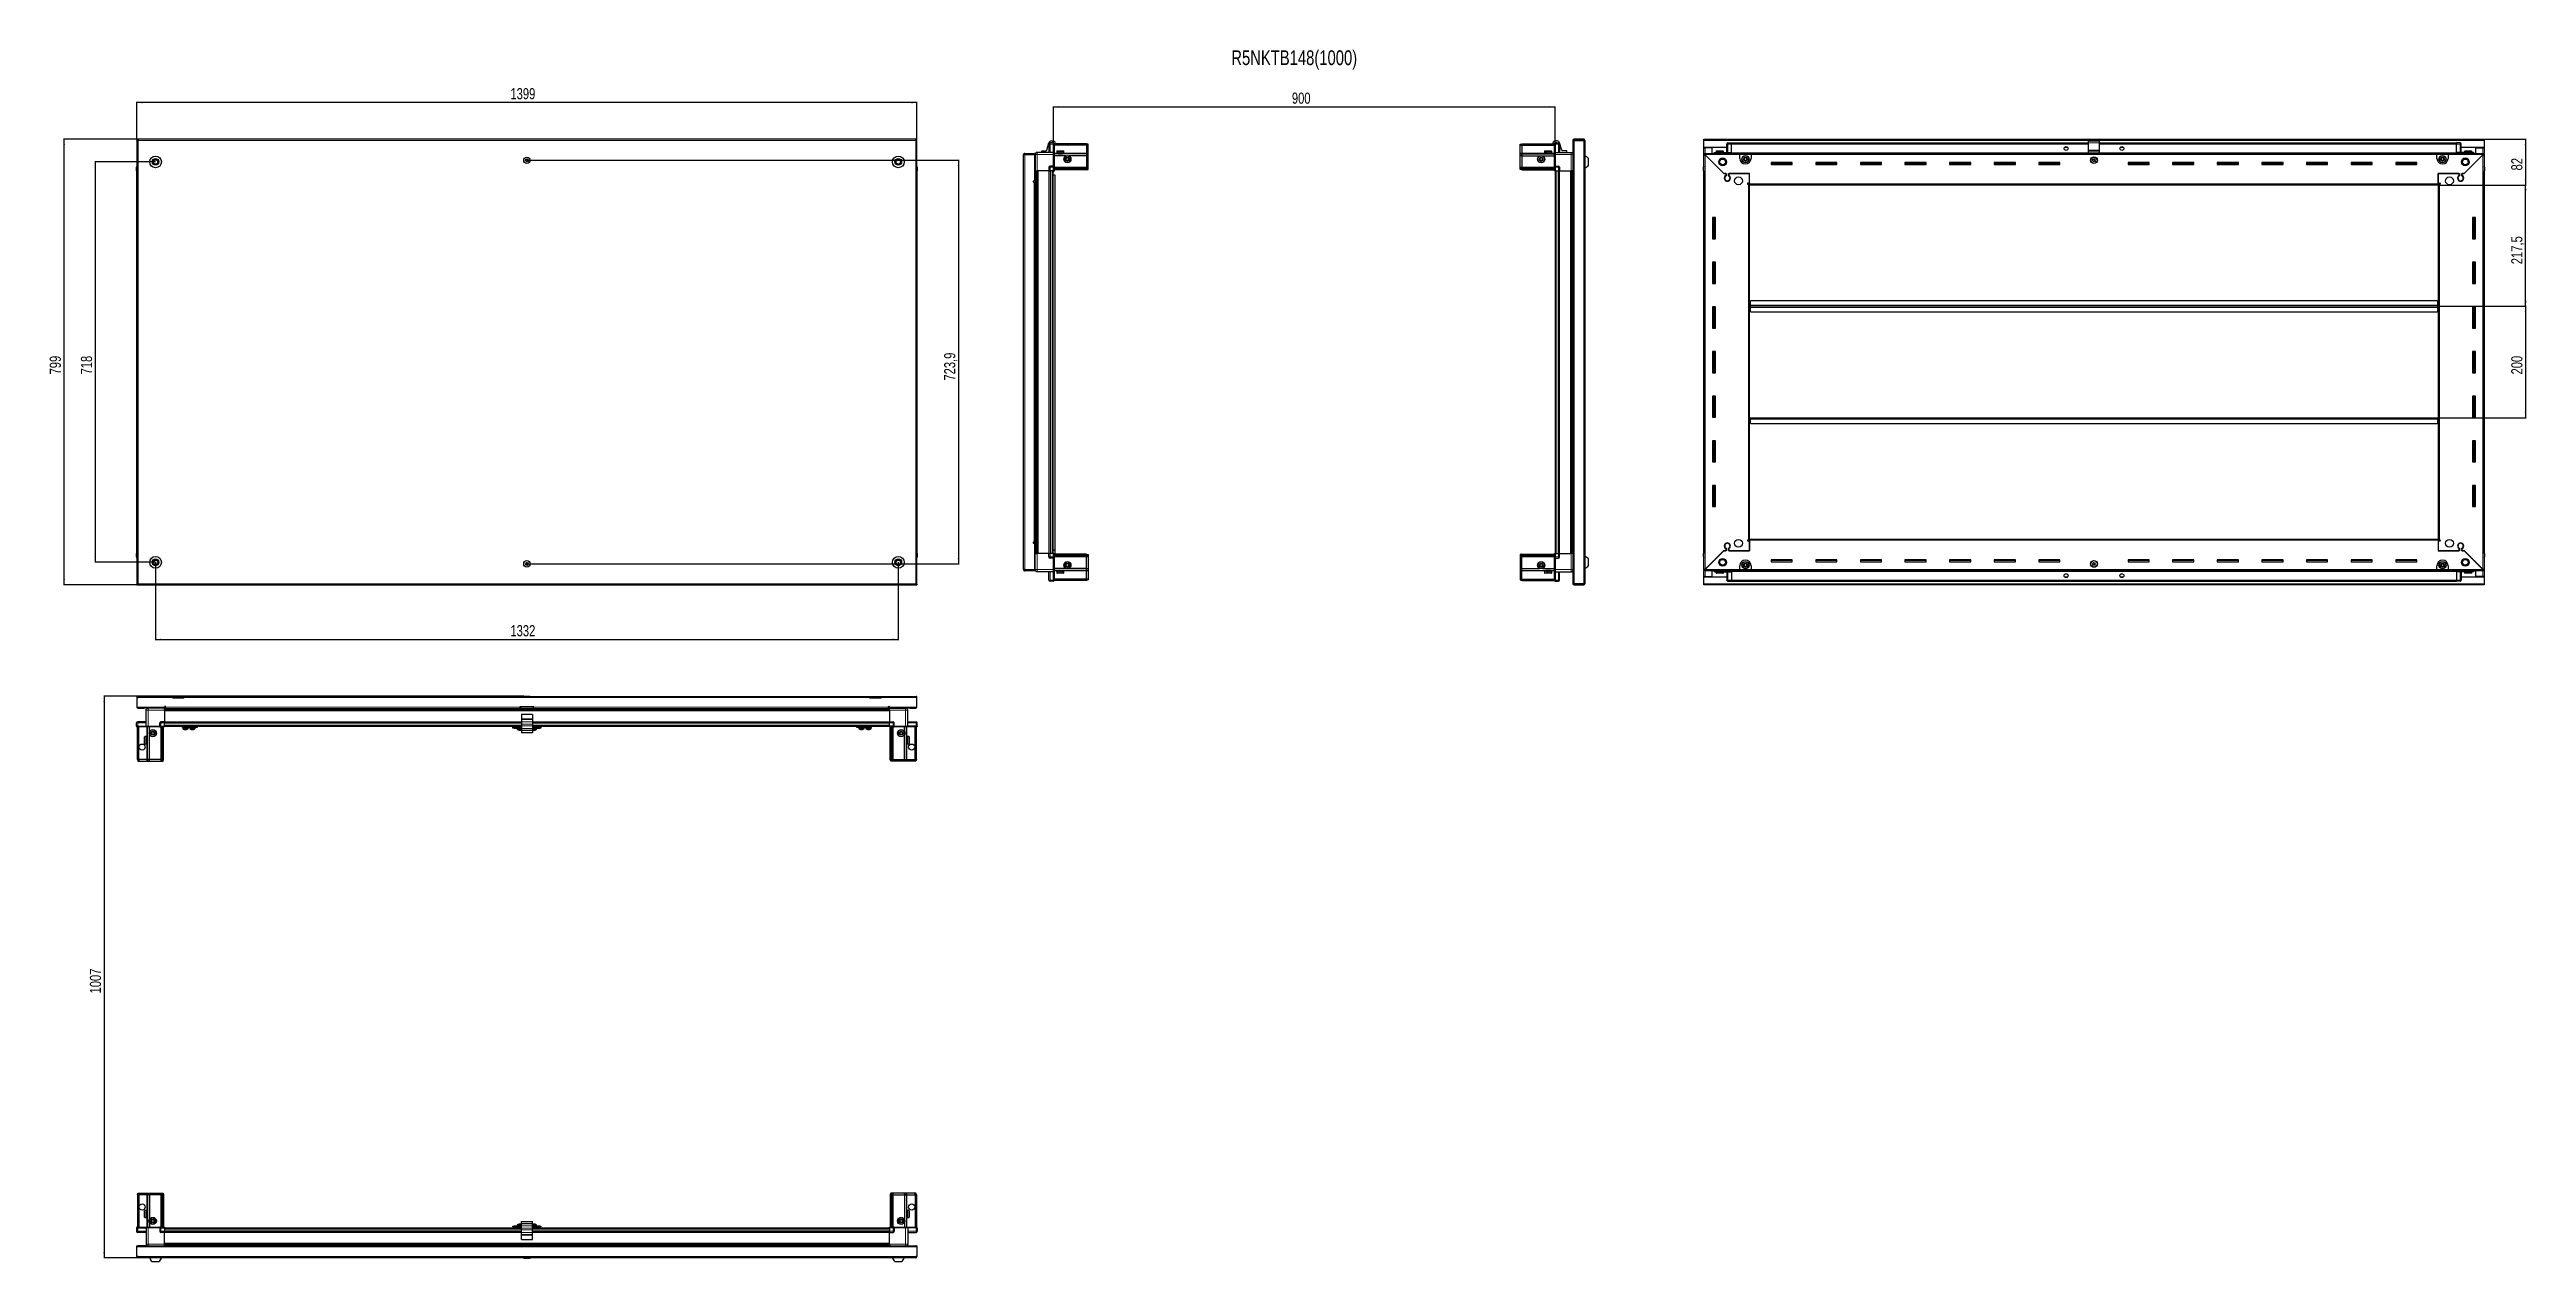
# Model space of a CAD drawing. Header units: millimetres. Extents: x 1256 to 5698, y -166 to 2008.
import ezdxf

# ---------------------------------------------------------------- set-up
doc = ezdxf.new("R2010")
doc.units = ezdxf.units.MM
doc.layers.add('FORMAT', color=7, linetype='Continuous')
doc.styles.add('SLDTEXTSTYLE0', font='TXT', dxfattribs={"width": 0.75})
doc.dimstyles.new('SLDDIMSTYLE0', dxfattribs={"dimtxt": 20, "dimasz": 10, "dimexe": 0, "dimexo": 0.0625, "dimgap": 5, "dimtad": 2, "dimdec": 1, "dimrnd": 1e-09, "dimzin": 12, "dimdsep": 46, "dimtxsty": 'SLDTEXTSTYLE0', "dimsah": 1, "dimcen": 0.09, "dimadec": 0, "dimazin": 3, "dimtfac": 1, "dimtofl": 0, "dimtmove": 0, "dimatfit": 3, "dimfxl": 0, "dimfrac": 2, "dimtolj": 1, "dimtzin": 12, "dimarcsym": 0})

msp = doc.modelspace()

# ---------------------------------------------------------------- texts
at = {"layer": 'FORMAT', "insert": (3375.64, 2006.18), "char_height": 26.4583, "attachment_point": 1, "style": 'SLDTEXTSTYLE0'}
msp.add_mtext('R5NKTB148(1000)', dxfattribs=at)

# ---------------------------------------------------------------- blocks, each defined once
blk = doc.blocks.new('_D')
at = {"layer": 'FORMAT'}
for p, q in [((1413, 1846.6), (1281.5, 1846.6)), ((1282.5, 1047.6), (1282.5, 1846.6)), ((1413, 1047.6), (1281.5, 1047.6))]:
    blk.add_line(p, q, dxfattribs=at)
for points in [[(1282.5, 1846.6), (1280.9, 1836.6), (1284, 1836.6)], [(1282.5, 1047.6), (1284, 1057.6), (1280.9, 1057.6)]]:
    blk.add_solid(points, dxfattribs=at)
at = {"layer": 'FORMAT', "insert": (1256.7, 1424.9), "char_height": 20, "attachment_point": 1, "rotation": 90, "style": 'SLDTEXTSTYLE0'}
blk.add_mtext('799', dxfattribs=at)
blk = doc.blocks.new('_D_1')
at = {"layer": 'FORMAT'}
for p, q in [((1413, 1846.6), (1413, 1913.6)), ((2812, 1912.6), (1413, 1912.6)), ((2812, 1846.6), (2812, 1913.6))]:
    blk.add_line(p, q, dxfattribs=at)
for points in [[(1413, 1912.6), (1423, 1911.1), (1423, 1914.1)], [(2812, 1912.6), (2802, 1914.1), (2802, 1911.1)]]:
    blk.add_solid(points, dxfattribs=at)
at = {"layer": 'FORMAT', "insert": (2082.9, 1938.4), "char_height": 20, "attachment_point": 1, "style": 'SLDTEXTSTYLE0'}
blk.add_mtext('1399', dxfattribs=at)
blk = doc.blocks.new('_D_2')
at = {"layer": 'FORMAT'}
for p, q in [((1446.5, 1088.1), (1446.5, 948.6)), ((2778.5, 1088.1), (2778.5, 948.6)), ((1446.5, 949.6), (2778.5, 949.6))]:
    blk.add_line(p, q, dxfattribs=at)
for points in [[(1446.5, 949.6), (1456.5, 948.1), (1456.5, 951.1)], [(2778.5, 949.6), (2768.5, 951.1), (2768.5, 948.1)]]:
    blk.add_solid(points, dxfattribs=at)
at = {"layer": 'FORMAT', "insert": (2082.9, 975.4), "char_height": 20, "attachment_point": 1, "style": 'SLDTEXTSTYLE0'}
blk.add_mtext('1332', dxfattribs=at)
blk = doc.blocks.new('_D_3')
at = {"layer": 'FORMAT'}
for p, q in [((2112.5, 1809.1), (2887.5, 1809.1)), ((2886.5, 1809.1), (2886.5, 1085.3)), ((2112.5, 1085.3), (2887.5, 1085.3))]:
    blk.add_line(p, q, dxfattribs=at)
for points in [[(2886.5, 1809.1), (2885, 1799.1), (2888, 1799.1)], [(2886.5, 1085.3), (2888, 1095.3), (2885, 1095.3)]]:
    blk.add_solid(points, dxfattribs=at)
at = {"layer": 'FORMAT', "insert": (2860.7, 1413.9), "char_height": 20, "attachment_point": 1, "rotation": 90, "style": 'SLDTEXTSTYLE0'}
blk.add_mtext('723,9', dxfattribs=at)
blk = doc.blocks.new('_D_4')
at = {"layer": 'FORMAT'}
for p, q in [((1446.5, 1806.1), (1337.5, 1806.1)), ((1338.5, 1806.1), (1338.5, 1088.1)), ((1446.5, 1088.1), (1337.5, 1088.1))]:
    blk.add_line(p, q, dxfattribs=at)
for points in [[(1338.5, 1806.1), (1336.9, 1796.1), (1340, 1796.1)], [(1338.5, 1088.1), (1340, 1098.1), (1336.9, 1098.1)]]:
    blk.add_solid(points, dxfattribs=at)
at = {"layer": 'FORMAT', "insert": (1312.7, 1424.9), "char_height": 20, "attachment_point": 1, "rotation": 90, "style": 'SLDTEXTSTYLE0'}
blk.add_mtext('718', dxfattribs=at)
blk = doc.blocks.new('_D_5')
at = {"layer": 'FORMAT'}
for p, q in [((3056.5, 1790.1), (3056.5, 1905.6)), ((3056.5, 1904.6), (3956.5, 1904.6)), ((3956.5, 1790.1), (3956.5, 1905.6))]:
    blk.add_line(p, q, dxfattribs=at)
for points in [[(3056.5, 1904.6), (3066.5, 1903.1), (3066.5, 1906.1)], [(3956.5, 1904.6), (3946.5, 1906.1), (3946.5, 1903.1)]]:
    blk.add_solid(points, dxfattribs=at)
at = {"layer": 'FORMAT', "insert": (3484.3, 1930.4), "char_height": 20, "attachment_point": 1, "style": 'SLDTEXTSTYLE0'}
blk.add_mtext('900', dxfattribs=at)
blk = doc.blocks.new('_D_6')
at = {"layer": 'FORMAT'}
for p, q in [((5622.2, 1846.6), (5697.7, 1846.6)), ((5696.7, 1846.6), (5696.7, 1764.6)), ((5540.2, 1764.6), (5697.7, 1764.6))]:
    blk.add_line(p, q, dxfattribs=at)
for points in [[(5696.7, 1846.6), (5695.1, 1836.6), (5698.2, 1836.6)], [(5696.7, 1764.6), (5698.2, 1774.6), (5695.1, 1774.6)]]:
    blk.add_solid(points, dxfattribs=at)
at = {"layer": 'FORMAT', "insert": (5670.9, 1790.8), "char_height": 20, "attachment_point": 1, "rotation": 90, "style": 'SLDTEXTSTYLE0'}
blk.add_mtext('82', dxfattribs=at)
blk = doc.blocks.new('_D_7')
at = {"layer": 'FORMAT'}
for p, q in [((5540.2, 1764.6), (5697.7, 1764.6)), ((5696.7, 1547.1), (5696.7, 1764.6)), ((5539.2, 1547.1), (5697.7, 1547.1))]:
    blk.add_line(p, q, dxfattribs=at)
for points in [[(5696.7, 1764.6), (5695.1, 1754.6), (5698.2, 1754.6)], [(5696.7, 1547.1), (5698.2, 1557.1), (5695.1, 1557.1)]]:
    blk.add_solid(points, dxfattribs=at)
at = {"layer": 'FORMAT', "insert": (5670.9, 1622.6), "char_height": 20, "attachment_point": 1, "rotation": 90, "style": 'SLDTEXTSTYLE0'}
blk.add_mtext('217,5', dxfattribs=at)
blk = doc.blocks.new('_D_8')
at = {"layer": 'FORMAT'}
for p, q in [((5539.2, 1547.1), (5697.7, 1547.1)), ((5696.7, 1547.1), (5696.7, 1347.1)), ((5539.2, 1347.1), (5697.7, 1347.1))]:
    blk.add_line(p, q, dxfattribs=at)
for points in [[(5696.7, 1547.1), (5695.1, 1537.1), (5698.2, 1537.1)], [(5696.7, 1347.1), (5698.2, 1357.1), (5695.1, 1357.1)]]:
    blk.add_solid(points, dxfattribs=at)
at = {"layer": 'FORMAT', "insert": (5670.9, 1424.9), "char_height": 20, "attachment_point": 1, "rotation": 90, "style": 'SLDTEXTSTYLE0'}
blk.add_mtext('200', dxfattribs=at)
blk = doc.blocks.new('_D_9')
at = {"layer": 'FORMAT'}
for p, q in [((2106.7, 847.9), (1353.5, 847.9)), ((1354.5, 847.9), (1354.5, -159.1)), ((1415.1, -159.1), (1353.5, -159.1))]:
    blk.add_line(p, q, dxfattribs=at)
for points in [[(1354.5, 847.9), (1352.9, 837.9), (1356, 837.9)], [(1354.5, -159.1), (1356, -149.1), (1352.9, -149.1)]]:
    blk.add_solid(points, dxfattribs=at)
at = {"layer": 'FORMAT', "insert": (1328.7, 314.9), "char_height": 20, "attachment_point": 1, "rotation": 90, "style": 'SLDTEXTSTYLE0'}
blk.add_mtext('1007', dxfattribs=at)

# ---------------------------------------------------------------- dimensions: what is measured, and where the dimension line sits
at = {"layer": 'FORMAT'}
for base, p1, p2, picture, middle in [((1412.99, 1912.6), (2811.99, 1846.6), (1412.99, 1846.6), '_D_1', (2112.49, 1912.6)), ((2778.49, 949.6), (1446.49, 1088.1), (2778.49, 1088.1), '_D_2', (2112.49, 949.6))]:
    dim = msp.add_linear_dim(base=base, p1=p1, p2=p2, dimstyle='SLDDIMSTYLE0', dxfattribs=at)
    dim.commit()
    dim.dimension.update_dxf_attribs({"geometry": picture, "text_midpoint": middle, "dimtype": 160})
for base, p1, p2, angle, picture, middle in [((3956.46, 1904.6), (3056.46, 1790.1), (3956.46, 1790.1), 0, '_D_5', (3506.46, 1904.6)), ((1282.49, 1846.6), (1412.99, 1047.6), (1412.99, 1846.6), 90, '_D', (1282.49, 1447.1)), ((5696.67, 1764.6), (5622.17, 1846.6), (5540.17, 1764.6), 90, '_D_6', (5696.67, 1805.6)), ((1338.49, 1088.1), (1446.49, 1806.1), (1446.49, 1088.1), 90, '_D_4', (1338.49, 1447.1)), ((2886.48881076, 1085.25434732), (2112.48845386, 1809.10434732), (2112.48845386, 1085.25434732), 90, '_D_3', (2886.48881076, 1447.17934732)), ((5696.67, 1764.6), (5539.17, 1547.1), (5540.17, 1764.6), 90, '_D_7', (5696.67, 1655.85)), ((5696.67, 1347.1), (5539.17, 1547.1), (5539.17, 1347.1), 90, '_D_8', (5696.67, 1447.1)), ((1354.49, -159.07), (2106.7, 847.93), (1415.09, -159.07), 90, '_D_9', (1354.49, 344.43))]:
    dim = msp.add_linear_dim(base=base, p1=p1, p2=p2, angle=angle, dimstyle='SLDDIMSTYLE0', dxfattribs=at)
    dim.commit()
    dim.dimension.update_dxf_attribs({"geometry": picture, "text_midpoint": middle, "dimtype": 160})

# ---------------------------------------------------------------- linework, layer by layer
at = {"color": 7, "linetype": 'Continuous', "lineweight": 25}
for p, q in [((1412.99, 1845.1), (1412.99, 1846.6)), ((1415.09, 1846.6), (1412.99, 1846.6)), ((1412.99, 1845.1), (1415.09, 1845.1)), ((1412.99, 1845.1), (1412.99, 1844.5)), ((1412.99, 1844.5), (1412.99, 1049.7)), ((1412.99, 1844.5), (1415.09, 1844.5)), ((1415.09, 1846.6), (1415.09, 1844.5)), ((2809.89, 1846.6), (1415.09, 1846.6)), ((2809.89, 1844.5), (2809.89, 1846.6)), ((2811.99, 1846.6), (2809.89, 1846.6)), ((2809.89, 1845.1), (2811.99, 1845.1)), ((2809.89, 1844.5), (2811.99, 1844.5)), ((2811.99, 1845.1), (2811.99, 1846.6)), ((2811.99, 1844.5), (2811.99, 1845.1)), ((2811.99, 1049.7), (2811.99, 1844.5)), ((3005.21, 1819.85), (3005.21, 1821.35)), ((3005.21, 1821.35), (3006.11, 1821.35)), ((3006.11, 1819.85), (3006.11, 1821.35)), ((3006.11, 1821.35), (3022.61, 1821.35)), ((3022.61, 1819.85), (3022.61, 1821.35)), ((3056.61, 1823.1), (3027.61, 1823.1)), ((3035.66, 1823.1), (3035.66, 1826.1)), ((3035.66, 1826.1), (3043.39, 1826.1)), ((3044.83, 1827.19), (3048.6, 1840.34)), ((3048.61, 1838.1), (3048.61, 1823.1)), ((3056.61, 1840.1), (3050.61, 1840.1)), ((3052.93, 1843.6), (3056.15, 1843.6)), ((3056.61, 1840.1), (3056.95, 1840.1)), ((3056.61, 1840.1), (3056.61, 1838.1)), ((3056.61, 1823.3), (3056.61, 1838.1)), ((3056.61, 1823.3), (3056.61, 1838.1)), ((3056.61, 1823.1), (3056.61, 1823.3)), ((3056.61, 1823.1), (3057.81, 1823.1)), ((3056.61, 1819.1), (3056.61, 1823.1)), ((3057.81, 1839.6), (3056.95, 1840.1)), ((3057.81, 1838.1), (3057.81, 1839.6)), ((3116.11, 1838.6), (3057.81, 1838.6)), ((3057.81, 1838.1), (3057.81, 1823.3)), ((3116.11, 1836.1), (3057.81, 1836.1)), ((3057.81, 1823.3), (3057.81, 1823.1)), ((3057.81, 1823.1), (3057.81, 1819.1)), ((3060.48, 1840.34), (3060.98, 1838.6)), ((3062.61, 1825), (3062.61, 1822.6)), ((3062.61, 1822.6), (3062.61, 1822.1)), ((3062.61, 1822.1), (3062.75, 1822.1)), ((3062.94, 1822.6), (3062.75, 1822.6)), ((3062.75, 1822.6), (3062.75, 1822.1)), ((3062.75, 1822.1), (3062.94, 1822.1)), ((3062.94, 1822.6), (3062.94, 1822.1)), ((3062.94, 1822.1), (3063.46, 1822.1)), ((3063.41, 1825.8), (3070.58, 1825.8)), ((3063.86, 1822.6), (3063.46, 1822.6)), ((3063.46, 1822.6), (3063.46, 1822.1)), ((3063.46, 1822.1), (3063.86, 1822.1)), ((3063.86, 1822.6), (3063.86, 1822.1)), ((3063.86, 1822.1), (3064.73, 1822.1)), ((3064.71, 1822.1), (3064.71, 1822)), ((3064.71, 1822), (3073.51, 1822)), ((3065.31, 1822.6), (3064.73, 1822.6)), ((3064.73, 1822.6), (3064.73, 1822.1)), ((3064.73, 1822.1), (3065.31, 1822.1)), ((3065.11, 1821.6), (3065.8, 1821.12)), ((3065.11, 1821.6), (3070.14, 1821.6)), ((3065.31, 1822.6), (3065.31, 1822.1)), ((3065.31, 1822.1), (3066.43, 1822.1)), ((3067.12, 1822.6), (3066.43, 1822.6)), ((3066.43, 1822.6), (3066.43, 1822.1)), ((3066.43, 1822.1), (3067.12, 1822.1)), ((3067.12, 1822.6), (3067.12, 1822.1)), ((3067.12, 1822.1), (3068.39, 1822.1)), ((3069.13, 1822.6), (3068.39, 1822.6)), ((3068.39, 1822.6), (3068.39, 1822.1)), ((3068.39, 1822.1), (3068.63, 1822.1)), ((3068.63, 1822.6), (3068.63, 1822.1)), ((3069.12, 1822.6), (3069.12, 1822.1)), ((3069.12, 1822.1), (3069.13, 1822.1)), ((3069.13, 1822.6), (3069.13, 1822.1)), ((3069.13, 1822.1), (3070.43, 1822.1)), ((3070.14, 1821.6), (3073.11, 1821.6)), ((3071.14, 1822.6), (3070.43, 1822.6)), ((3070.43, 1822.6), (3070.43, 1822.1)), ((3070.48, 1822.6), (3070.48, 1822.1)), ((3070.48, 1822.1), (3071.14, 1822.1)), ((3070.58, 1825.8), (3074.81, 1825.8)), ((3071.14, 1822.6), (3071.14, 1822.1)), ((3071.14, 1822.1), (3072.33, 1822.1)), ((3072.95, 1822.6), (3072.33, 1822.6)), ((3072.33, 1822.6), (3072.33, 1822.1)), ((3072.33, 1822.1), (3072.95, 1822.1)), ((3072.42, 1821.12), (3073.11, 1821.6)), ((3072.95, 1822.6), (3072.95, 1822.1)), ((3072.95, 1822.1), (3073.92, 1822.1)), ((3073.51, 1822), (3073.51, 1822.1)), ((3074.38, 1822.6), (3073.92, 1822.6)), ((3073.92, 1822.6), (3073.92, 1822.1)), ((3073.92, 1822.1), (3074.38, 1822.1)), ((3074.38, 1822.6), (3074.38, 1822.1)), ((3074.38, 1822.1), (3075.03, 1822.1)), ((3075.3, 1822.6), (3075.03, 1822.6)), ((3075.03, 1822.6), (3075.03, 1822.1)), ((3075.03, 1822.1), (3075.3, 1822.1)), ((3075.3, 1822.6), (3075.3, 1822.1)), ((3075.3, 1822.1), (3075.57, 1822.1)), ((3075.61, 1822.6), (3075.57, 1822.6)), ((3075.57, 1822.6), (3075.57, 1822.1)), ((3075.57, 1822.1), (3075.61, 1822.1)), ((3075.61, 1822.6), (3075.61, 1825)), ((3075.61, 1822.6), (3075.61, 1822.1)), ((3116.11, 1838.6), (3116.11, 1836.1)), ((3119.11, 1837.8), (3116.11, 1838.6)), ((3116.11, 1836.1), (3116.11, 1821.6)), ((3119.11, 1835.95), (3116.11, 1836.1)), ((3116.11, 1821.6), (3116.11, 1820.6)), ((3119.11, 1835.95), (3119.11, 1837.8)), ((3119.11, 1821.6), (3119.11, 1835.95)), ((3119.11, 1819.8), (3119.11, 1821.6)), ((3893.81, 1837.8), (3896.81, 1838.6)), ((3893.81, 1835.95), (3893.81, 1837.8)), ((3893.81, 1835.95), (3896.81, 1836.1)), ((3893.81, 1821.6), (3893.81, 1835.95)), ((3893.81, 1819.8), (3893.81, 1821.6)), ((3896.81, 1838.6), (3896.81, 1836.1)), ((3896.81, 1838.6), (3955.11, 1838.6)), ((3896.81, 1836.1), (3896.81, 1821.6)), ((3896.81, 1836.1), (3955.11, 1836.1)), ((3896.81, 1821.6), (3896.81, 1820.6)), ((3937.31, 1825), (3937.31, 1822.1)), ((3937.31, 1822.1), (3937.35, 1822.1)), ((3937.47, 1822.6), (3937.35, 1822.6)), ((3937.35, 1822.6), (3937.35, 1822.1)), ((3937.35, 1822.1), (3937.47, 1822.1)), ((3937.47, 1822.6), (3937.47, 1822.1)), ((3937.47, 1822.1), (3937.88, 1822.1)), ((3938.22, 1822.6), (3937.88, 1822.6)), ((3937.88, 1822.6), (3937.88, 1822.1)), ((3937.88, 1822.1), (3938.22, 1822.1)), ((3938.11, 1825.8), (3949.51, 1825.8)), ((3938.22, 1822.6), (3938.22, 1822.1)), ((3938.22, 1822.1), (3938.99, 1822.1)), ((3939.52, 1822.6), (3938.99, 1822.6)), ((3938.99, 1822.6), (3938.99, 1822.1)), ((3938.99, 1822.1), (3939.52, 1822.1)), ((3939.41, 1822.1), (3939.41, 1822)), ((3939.41, 1822), (3948.21, 1822)), ((3939.52, 1822.6), (3939.52, 1822.1)), ((3939.52, 1822.1), (3940.57, 1822.1)), ((3939.81, 1821.6), (3940.5, 1821.12)), ((3939.81, 1821.6), (3947.81, 1821.6)), ((3941.23, 1822.6), (3940.57, 1822.6)), ((3940.57, 1822.6), (3940.57, 1822.1)), ((3940.57, 1822.1), (3941.23, 1822.1)), ((3941.23, 1822.6), (3941.23, 1822.1)), ((3941.23, 1822.1), (3942.47, 1822.1)), ((3943.2, 1822.6), (3942.47, 1822.6)), ((3942.47, 1822.6), (3942.47, 1822.1)), ((3942.47, 1822.1), (3942.91, 1822.1)), ((3942.91, 1822.6), (3942.91, 1822.1)), ((3943.2, 1822.6), (3943.2, 1822.1)), ((3943.2, 1822.1), (3944.5, 1822.1)), ((3945.23, 1822.6), (3944.5, 1822.6)), ((3944.5, 1822.6), (3944.5, 1822.1)), ((3944.77, 1822.6), (3944.77, 1822.1)), ((3944.77, 1822.1), (3945.23, 1822.1)), ((3945.23, 1822.6), (3945.23, 1822.1)), ((3945.23, 1822.1), (3946.47, 1822.1)), ((3947.12, 1822.6), (3946.47, 1822.6)), ((3946.47, 1822.6), (3946.47, 1822.1)), ((3946.47, 1822.1), (3947.12, 1822.1)), ((3947.12, 1822.6), (3947.12, 1822.1)), ((3947.12, 1822.1), (3948.17, 1822.1)), ((3947.12, 1821.12), (3947.81, 1821.6)), ((3948.69, 1822.6), (3948.17, 1822.6)), ((3948.17, 1822.6), (3948.17, 1822.1)), ((3948.17, 1822.1), (3948.69, 1822.1)), ((3948.21, 1822), (3948.21, 1822.1)), ((3948.69, 1822.6), (3948.69, 1822.1)), ((3948.69, 1822.1), (3949.45, 1822.1)), ((3949.78, 1822.6), (3949.45, 1822.6)), ((3949.45, 1822.6), (3949.45, 1822.1)), ((3949.45, 1822.1), (3949.78, 1822.1)), ((3949.78, 1822.6), (3949.78, 1822.1)), ((3949.78, 1822.1), (3950.17, 1822.1)), ((3950.28, 1822.6), (3950.17, 1822.6)), ((3950.17, 1822.6), (3950.17, 1822.1)), ((3950.17, 1822.1), (3950.28, 1822.1)), ((3950.28, 1822.6), (3950.28, 1822.1)), ((3950.28, 1822.1), (3950.31, 1822.1)), ((3950.31, 1822.1), (3950.31, 1825)), ((3952.44, 1840.34), (3951.95, 1838.6)), ((3955.98, 1840.1), (3955.11, 1839.6)), ((3955.11, 1839.6), (3955.11, 1838.1)), ((3955.11, 1823.3), (3955.11, 1838.1)), ((3955.11, 1823.1), (3955.11, 1823.3)), ((3956.31, 1823.1), (3955.11, 1823.1)), ((3955.11, 1819.1), (3955.11, 1823.1)), ((3956.31, 1840.1), (3955.98, 1840.1)), ((3956.31, 1838.1), (3956.31, 1840.1)), ((3956.31, 1840.1), (3962.31, 1840.1)), ((3956.31, 1838.1), (3956.31, 1823.3)), ((3956.31, 1823.3), (3956.31, 1823.1)), ((3956.31, 1823.1), (3956.31, 1819.1)), ((3956.31, 1823.1), (3985.31, 1823.1)), ((3960, 1843.6), (3956.77, 1843.6)), ((3964.31, 1838.1), (3964.31, 1823.1)), ((3968.09, 1827.19), (3964.32, 1840.34)), ((3977.26, 1826.1), (3969.53, 1826.1)), ((3977.26, 1823.1), (3977.26, 1826.1)), ((3988.21, 1831.6), (3988.21, 1062.6)), ((3988.21, 1831.6), (3990.31, 1831.6)), ((3988.31, 1844.5), (3988.31, 1832.1)), ((3988.31, 1832.1), (3989.81, 1832.1)), ((3989.81, 1844.5), (3989.81, 1832.1)), ((3990.31, 1831.6), (3990.31, 1844.5)), ((3990.31, 1844.5), (4007.71, 1844.5)), ((4007.71, 1846.6), (3990.41, 1846.6)), ((4007.71, 1845.1), (3990.41, 1845.1)), ((4007.71, 1845.1), (4007.71, 1846.6)), ((4007.71, 1844.5), (4009.81, 1844.5)), ((4009.81, 1844.5), (4009.81, 1049.7)), ((4223.17, 1844.5), (4223.17, 1846.6)), ((4223.17, 1846.6), (5622.17, 1846.6)), ((4223.17, 1832.1), (4223.17, 1844.5)), ((4264.17, 1832.1), (4223.17, 1832.1)), ((4223.17, 1831.6), (4223.17, 1832.1)), ((4223.17, 1821.35), (4223.17, 1831.6)), ((4223.17, 1831.6), (4225.27, 1831.6)), ((4223.17, 1819.85), (4223.17, 1821.35)), ((4223.17, 1821.35), (4224.17, 1821.35)), ((4224.17, 1821.35), (4287.67, 1821.35)), ((4224.17, 1819.85), (4224.17, 1821.35)), ((4224.67, 1831.6), (4224.67, 1832.1)), ((4238.17, 1831.6), (4225.27, 1831.6)), ((4238.17, 1821.35), (4238.17, 1831.6)), ((4243.67, 1823.1), (4272.67, 1823.1)), ((4245.17, 1825), (4245.17, 1823.1)), ((4245.97, 1825.8), (4257.37, 1825.8)), ((4258.17, 1823.1), (4258.17, 1825)), ((4264.17, 1823.1), (4264.17, 1838.1)), ((4264.85, 1839.6), (4264.85, 1839.6)), ((4266.17, 1840.1), (4272.67, 1840.1)), ((4266.17, 1840.1), (4272.67, 1840.1)), ((4272.6, 1821.35), (4272.67, 1823.07)), ((4272.67, 1840.1), (4272.67, 1840.1)), ((4272.67, 1840.1), (4272.67, 1840.1)), ((4272.67, 1840.1), (4272.67, 1838.1)), ((4912.67, 1839.95), (4272.67, 1839.95)), ((4272.67, 1823.1), (4272.67, 1838.1)), ((4272.67, 1823.1), (4272.67, 1822.6)), ((4272.67, 1821.95), (5572.67, 1821.95)), ((4287.67, 1819.25), (4287.67, 1821.35)), ((4287.67, 1821.35), (4307.67, 1821.35)), ((4307.67, 1821.35), (4307.67, 1819.25)), ((4307.67, 1821.35), (5537.67, 1821.35)), ((4875.55, 1832.1), (4869.8, 1832.1)), ((4912.67, 1843.6), (4932.67, 1843.6)), ((4912.67, 1840.34), (4912.67, 1843.6)), ((4912.67, 1827.19), (4912.67, 1840.34)), ((4912.67, 1826.1), (4912.67, 1827.19)), ((4912.67, 1826.1), (4932.67, 1826.1)), ((4912.67, 1822.6), (4912.67, 1826.1)), ((4912.67, 1822.6), (4932.67, 1822.6)), ((4916.67, 1822.6), (4916.67, 1821.95)), ((4919.17, 1821.95), (4919.17, 1822.6)), ((4926.17, 1821.95), (4926.17, 1822.6)), ((4928.67, 1821.95), (4928.67, 1822.6)), ((4932.67, 1840.34), (4932.67, 1843.6)), ((4932.67, 1827.19), (4932.67, 1840.34)), ((5572.67, 1839.95), (4932.67, 1839.95)), ((4932.67, 1826.1), (4932.67, 1827.19)), ((4932.67, 1822.6), (4932.67, 1826.1)), ((4975.55, 1832.1), (4969.8, 1832.1)), ((5537.67, 1819.25), (5537.67, 1821.35)), ((5537.67, 1821.35), (5557.67, 1821.35)), ((5557.67, 1821.35), (5557.67, 1819.25)), ((5557.67, 1821.35), (5621.17, 1821.35)), ((5572.67, 1840.1), (5572.67, 1840.1)), ((5579.17, 1840.1), (5572.67, 1840.1)), ((5579.17, 1840.1), (5572.67, 1840.1)), ((5572.67, 1840.1), (5572.67, 1838.1)), ((5572.67, 1823.1), (5572.67, 1838.1)), ((5572.67, 1823.1), (5572.67, 1822.6)), ((5601.67, 1823.1), (5572.67, 1823.1)), ((5572.67, 1823.07), (5572.75, 1821.35)), ((5581.17, 1838.1), (5581.17, 1838.1)), ((5581.17, 1823.1), (5581.17, 1838.1)), ((5622.17, 1832.1), (5581.17, 1832.1)), ((5587.17, 1825), (5587.17, 1823.1)), ((5587.97, 1825.8), (5599.37, 1825.8)), ((5600.17, 1823.1), (5600.17, 1825)), ((5607.17, 1821.35), (5607.17, 1831.6)), ((5607.17, 1831.6), (5620.07, 1831.6)), ((5620.07, 1831.6), (5622.17, 1831.6)), ((5620.67, 1831.6), (5620.67, 1832.1)), ((5621.17, 1819.85), (5621.17, 1821.35)), ((5621.17, 1821.35), (5622.17, 1821.35)), ((5622.17, 1846.6), (5622.17, 1844.5)), ((5622.17, 1844.5), (5622.17, 1832.1)), ((5622.17, 1831.6), (5622.17, 1832.1)), ((5622.17, 1831.6), (5622.17, 1821.35)), ((5622.17, 1819.85), (5622.17, 1821.35)), ((1412.49, 1796.6), (1412.49, 1790.1)), ((1412.49, 1790.1), (1412.49, 1796.6)), ((1412.49, 1790.1), (1412.49, 1790.1)), ((1412.99, 1790.1), (1412.49, 1790.1)), ((1412.64, 1790.1), (1412.64, 1104.1)), ((2811.99, 1797.93), (2811.99, 1797.93)), ((2811.99, 1790.1), (2812.49, 1790.1)), ((2812.34, 1104.1), (2812.34, 1790.1)), ((2812.49, 1796.6), (2812.49, 1790.1)), ((2812.49, 1790.1), (2812.49, 1796.6)), ((2812.49, 1790.1), (2812.49, 1790.1)), ((2812.49, 1790.1), (2812.49, 1790.1)), ((3003.11, 1814.74), (3002.81, 1814.74)), ((3002.81, 1803.17), (3002.81, 1814.74)), ((3002.81, 1803.17), (3003.11, 1803.17)), ((3004.61, 1819.25), (3003.11, 1819.25)), ((3003.11, 1818.75), (3003.11, 1819.25)), ((3003.11, 1075.45), (3003.11, 1818.75)), ((3005.21, 1819.85), (3006.11, 1819.85)), ((3005.21, 1819.35), (3022.61, 1819.35)), ((3006.11, 1819.85), (3022.61, 1819.85)), ((3024.11, 1819.35), (3022.61, 1819.35)), ((3022.61, 1819.35), (3022.61, 1771.85)), ((3022.61, 1792.85), (3024.11, 1792.85)), ((3024.11, 1790.1), (3022.61, 1790.1)), ((3024.11, 1819.1), (3024.11, 1790.1)), ((3024.76, 1104.1), (3024.76, 1790.1)), ((3026.55, 1790.1), (3026.55, 1104.1)), ((3026.59, 1790.1), (3026.59, 1104.1)), ((3048.61, 1790.1), (3027.61, 1790.1)), ((3048.61, 1796.6), (3048.61, 1790.1)), ((3048.61, 1790.1), (3050.61, 1790.1)), ((3049.26, 1104.1), (3049.26, 1790.1)), ((3056.61, 1798.6), (3050.61, 1798.6)), ((3056.61, 1790.1), (3050.61, 1790.1)), ((3056.46, 1104.1), (3056.46, 1790.1)), ((3056.46, 1783.1), (3058.96, 1783.1)), ((3056.61, 1798.8), (3056.61, 1819.1)), ((3056.61, 1798.6), (3056.61, 1798.8)), ((3056.61, 1798.6), (3056.61, 1796.6)), ((3056.61, 1798.6), (3057.81, 1798.6)), ((3056.61, 1790.1), (3056.61, 1796.6)), ((3056.61, 1790.1), (3056.61, 1796.6)), ((3056.61, 1790.1), (3056.95, 1790.1)), ((3056.61, 1790.1), (3056.61, 1790.1)), ((3056.95, 1790.1), (3056.95, 1796.6)), ((3057.81, 1790.1), (3056.95, 1790.1)), ((3056.95, 1790.1), (3056.95, 1790.1)), ((3116.11, 1820.6), (3057.81, 1820.6)), ((3057.81, 1819.1), (3057.81, 1798.8)), ((3079.11, 1817.1), (3057.81, 1817.1)), ((3057.81, 1798.8), (3057.81, 1798.6)), ((3057.81, 1797.93), (3057.81, 1798.6)), ((3057.81, 1797.93), (3057.81, 1790.1)), ((3116.11, 1795.6), (3057.81, 1795.6)), ((3116.11, 1794.6), (3057.81, 1794.6)), ((3116.11, 1793.1), (3057.81, 1793.1)), ((3116.11, 1791.6), (3057.81, 1791.6)), ((3058.96, 1783.1), (3058.96, 1109.6)), ((3065.8, 1821.12), (3065.11, 1820.64)), ((3065.11, 1820.64), (3065.11, 1820.6)), ((3065.11, 1820.64), (3070.14, 1820.64)), ((3065.8, 1821.12), (3069.96, 1821.12)), ((3069.96, 1821.12), (3072.42, 1821.12)), ((3070.14, 1820.64), (3073.11, 1820.64)), ((3073.11, 1820.64), (3072.42, 1821.12)), ((3073.11, 1820.6), (3073.11, 1820.64)), ((3116.11, 1817.1), (3084.11, 1817.1)), ((3116.11, 1820.6), (3116.11, 1817.1)), ((3119.11, 1819.8), (3116.11, 1820.6)), ((3116.11, 1817.1), (3116.11, 1796.6)), ((3116.11, 1817.1), (3119.11, 1816.77)), ((3116.11, 1796.6), (3116.11, 1795.6)), ((3116.11, 1795.6), (3116.11, 1794.6)), ((3116.11, 1795.6), (3119.11, 1794.8)), ((3116.11, 1794.6), (3116.11, 1793.1)), ((3116.11, 1794.6), (3119.11, 1794.06)), ((3116.11, 1793.1), (3119.11, 1793.56)), ((3116.11, 1793.1), (3116.11, 1791.6)), ((3116.11, 1791.6), (3119.11, 1792.41)), ((3119.11, 1816.77), (3119.11, 1819.8)), ((3119.11, 1796.6), (3119.11, 1816.77)), ((3119.11, 1794.8), (3119.11, 1796.6)), ((3119.11, 1794.06), (3119.11, 1794.8)), ((3119.11, 1793.56), (3119.11, 1794.06)), ((3119.11, 1792.41), (3119.11, 1793.56)), ((3893.81, 1819.8), (3896.81, 1820.6)), ((3893.81, 1816.77), (3893.81, 1819.8)), ((3896.81, 1817.1), (3893.81, 1816.77)), ((3893.81, 1796.6), (3893.81, 1816.77)), ((3893.81, 1794.8), (3893.81, 1796.6)), ((3896.81, 1795.6), (3893.81, 1794.8)), ((3893.81, 1794.06), (3893.81, 1794.8)), ((3896.81, 1794.6), (3893.81, 1794.06)), ((3893.81, 1793.56), (3893.81, 1794.06)), ((3896.81, 1793.1), (3893.81, 1793.56)), ((3893.81, 1792.41), (3893.81, 1793.56)), ((3896.81, 1791.6), (3893.81, 1792.41)), ((3896.81, 1820.6), (3896.81, 1817.1)), ((3896.81, 1820.6), (3955.11, 1820.6)), ((3896.81, 1817.1), (3896.81, 1796.6)), ((3896.81, 1817.1), (3928.81, 1817.1)), ((3896.81, 1796.6), (3896.81, 1795.6)), ((3896.81, 1795.6), (3896.81, 1794.6)), ((3896.81, 1795.6), (3955.11, 1795.6)), ((3896.81, 1794.6), (3955.11, 1794.6)), ((3896.81, 1794.6), (3896.81, 1793.1)), ((3896.81, 1793.1), (3896.81, 1791.6)), ((3896.81, 1793.1), (3955.11, 1793.1)), ((3896.81, 1791.6), (3955.11, 1791.6)), ((3933.81, 1817.1), (3955.11, 1817.1)), ((3940.5, 1821.12), (3939.81, 1820.64)), ((3939.81, 1820.64), (3939.81, 1820.6)), ((3939.81, 1820.64), (3947.81, 1820.64)), ((3940.5, 1821.12), (3947.12, 1821.12)), ((3947.81, 1820.64), (3947.12, 1821.12)), ((3947.81, 1820.6), (3947.81, 1820.64)), ((3955.11, 1798.8), (3955.11, 1819.1)), ((3955.11, 1798.6), (3955.11, 1798.8)), ((3956.31, 1798.6), (3955.11, 1798.6)), ((3955.11, 1798.6), (3955.11, 1797.93)), ((3955.11, 1790.1), (3955.11, 1797.93)), ((3955.98, 1790.1), (3955.11, 1790.1)), ((3955.98, 1796.6), (3955.98, 1790.1)), ((3956.31, 1790.1), (3955.98, 1790.1)), ((3956.31, 1819.1), (3956.31, 1798.8)), ((3956.31, 1798.8), (3956.31, 1798.6)), ((3956.31, 1796.6), (3956.31, 1798.6)), ((3956.31, 1798.6), (3962.31, 1798.6)), ((3956.31, 1796.6), (3956.31, 1798.6)), ((3956.31, 1796.6), (3956.31, 1790.1)), ((3956.31, 1790.1), (3962.31, 1790.1)), ((3956.46, 1790.1), (3956.46, 1104.1)), ((3964.31, 1790.1), (3962.31, 1790.1)), ((3963.66, 1790.1), (3963.66, 1104.1)), ((3964.31, 1796.6), (3964.31, 1790.1)), ((3964.31, 1790.1), (3985.31, 1790.1)), ((3986.33, 1104.1), (3986.33, 1790.1)), ((3986.37, 1104.1), (3986.37, 1790.1)), ((3988.16, 1790.1), (3988.16, 1104.1)), ((4016.41, 1800.1), (4016.41, 1812.1)), ((4222.67, 1796.6), (4222.67, 1790.1)), ((4222.67, 1790.1), (4222.67, 1796.6)), ((4222.67, 1790.1), (4222.67, 1790.1)), ((4223.17, 1790.1), (4222.67, 1790.1)), ((4222.82, 1790.1), (4222.82, 1104.1)), ((4223.17, 1819.35), (4223.17, 1819.85)), ((4223.17, 1819.85), (4224.17, 1819.85)), ((4223.17, 1074.85), (4223.17, 1819.35)), ((4224.67, 1819.35), (4223.17, 1819.35)), ((4224.77, 1819.25), (4258.67, 1785.35)), ((4259.37, 1784.65), (4225.27, 1818.75)), ((4258.67, 1785.35), (4262.87, 1785.35)), ((4260.07, 1785.35), (4259.37, 1784.65)), ((4262.17, 1785.35), (4260.07, 1785.35)), ((4262.17, 1785.35), (4262.17, 1781.46)), ((4262.87, 1785.35), (4262.87, 1781.07)), ((4267.47, 1785.35), (4305.17, 1785.35)), ((4267.47, 1781.07), (4267.47, 1785.35)), ((4268.17, 1781.46), (4268.17, 1785.35)), ((4305.17, 1785.35), (4268.17, 1785.35)), ((4287.67, 1819.85), (4307.67, 1819.85)), ((4287.67, 1812.35), (4287.67, 1819.25)), ((4305.17, 1766.7), (4305.17, 1785.35)), ((4305.17, 1768.1), (4305.17, 1785.35)), ((4307.67, 1819.25), (4307.67, 1812.35)), ((4381.67, 1805.1), (4343.67, 1805.1)), ((4343.67, 1805.1), (4343.67, 1801.6)), ((4381.67, 1802.35), (4343.67, 1802.35)), ((4343.67, 1801.6), (4381.67, 1801.6)), ((4381.67, 1801.6), (4381.67, 1805.1)), ((4461.67, 1805.1), (4423.67, 1805.1)), ((4423.67, 1805.1), (4423.67, 1801.6)), ((4461.67, 1802.35), (4423.67, 1802.35)), ((4423.67, 1801.6), (4461.67, 1801.6)), ((4461.67, 1801.6), (4461.67, 1805.1)), ((4541.67, 1805.1), (4503.67, 1805.1)), ((4503.67, 1805.1), (4503.67, 1801.6)), ((4541.67, 1802.35), (4503.67, 1802.35)), ((4503.67, 1801.6), (4541.67, 1801.6)), ((4541.67, 1801.6), (4541.67, 1805.1)), ((4621.67, 1805.1), (4583.67, 1805.1)), ((4583.67, 1805.1), (4583.67, 1801.6)), ((4621.67, 1802.35), (4583.67, 1802.35)), ((4583.67, 1801.6), (4621.67, 1801.6)), ((4621.67, 1801.6), (4621.67, 1805.1)), ((4701.67, 1805.1), (4663.67, 1805.1)), ((4663.67, 1805.1), (4663.67, 1801.6)), ((4701.67, 1802.35), (4663.67, 1802.35)), ((4663.67, 1801.6), (4701.67, 1801.6)), ((4701.67, 1801.6), (4701.67, 1805.1)), ((4781.67, 1805.1), (4743.67, 1805.1)), ((4743.67, 1805.1), (4743.67, 1801.6)), ((4781.67, 1802.35), (4743.67, 1802.35)), ((4743.67, 1801.6), (4781.67, 1801.6)), ((4781.67, 1801.6), (4781.67, 1805.1)), ((4861.67, 1805.1), (4823.67, 1805.1)), ((4823.67, 1805.1), (4823.67, 1801.6)), ((4861.67, 1802.35), (4823.67, 1802.35)), ((4823.67, 1801.6), (4861.67, 1801.6)), ((4861.67, 1801.6), (4861.67, 1805.1)), ((5021.67, 1805.1), (4983.67, 1805.1)), ((4983.67, 1805.1), (4983.67, 1801.6)), ((5021.67, 1802.35), (4983.67, 1802.35)), ((4983.67, 1801.6), (5021.67, 1801.6)), ((5021.67, 1801.6), (5021.67, 1805.1)), ((5101.67, 1805.1), (5063.67, 1805.1)), ((5063.67, 1805.1), (5063.67, 1801.6)), ((5101.67, 1802.35), (5063.67, 1802.35)), ((5063.67, 1801.6), (5101.67, 1801.6)), ((5101.67, 1801.6), (5101.67, 1805.1)), ((5181.67, 1805.1), (5143.67, 1805.1)), ((5143.67, 1805.1), (5143.67, 1801.6)), ((5181.67, 1802.35), (5143.67, 1802.35)), ((5143.67, 1801.6), (5181.67, 1801.6)), ((5181.67, 1801.6), (5181.67, 1805.1)), ((5261.67, 1805.1), (5223.67, 1805.1)), ((5223.67, 1805.1), (5223.67, 1801.6)), ((5261.67, 1802.35), (5223.67, 1802.35)), ((5223.67, 1801.6), (5261.67, 1801.6)), ((5261.67, 1801.6), (5261.67, 1805.1)), ((5341.67, 1805.1), (5303.67, 1805.1)), ((5303.67, 1805.1), (5303.67, 1801.6)), ((5341.67, 1802.35), (5303.67, 1802.35)), ((5303.67, 1801.6), (5341.67, 1801.6)), ((5341.67, 1801.6), (5341.67, 1805.1)), ((5421.67, 1805.1), (5383.67, 1805.1)), ((5383.67, 1805.1), (5383.67, 1801.6)), ((5421.67, 1802.35), (5383.67, 1802.35)), ((5383.67, 1801.6), (5421.67, 1801.6)), ((5421.67, 1801.6), (5421.67, 1805.1)), ((5501.67, 1805.1), (5463.67, 1805.1)), ((5463.67, 1805.1), (5463.67, 1801.6)), ((5501.67, 1802.35), (5463.67, 1802.35)), ((5463.67, 1801.6), (5501.67, 1801.6)), ((5501.67, 1801.6), (5501.67, 1805.1)), ((5537.67, 1819.85), (5557.67, 1819.85)), ((5537.67, 1812.35), (5537.67, 1819.25)), ((5540.17, 1785.35), (5577.87, 1785.35)), ((5540.17, 1766.7), (5540.17, 1785.35)), ((5540.17, 1785.35), (5540.17, 1768.1)), ((5577.17, 1785.35), (5540.17, 1785.35)), ((5557.67, 1819.25), (5557.67, 1812.35)), ((5577.17, 1785.35), (5577.17, 1781.46)), ((5577.87, 1785.35), (5577.87, 1781.07)), ((5582.47, 1785.35), (5586.67, 1785.35)), ((5582.47, 1781.07), (5582.47, 1785.35)), ((5585.27, 1785.35), (5583.17, 1785.35)), ((5583.17, 1781.46), (5583.17, 1785.35)), ((5585.97, 1784.65), (5585.27, 1785.35)), ((5620.07, 1818.75), (5585.97, 1784.65)), ((5586.67, 1785.35), (5620.57, 1819.25)), ((5620.67, 1819.35), (5622.17, 1819.35)), ((5621.17, 1819.85), (5622.17, 1819.85)), ((5622.17, 1819.85), (5622.17, 1819.35)), ((5622.17, 1819.35), (5622.17, 1074.85)), ((5622.17, 1797.93), (5622.17, 1797.93)), ((5622.17, 1790.1), (5622.67, 1790.1)), ((5622.52, 1104.1), (5622.52, 1790.1)), ((5622.67, 1796.6), (5622.67, 1790.1)), ((5622.67, 1790.1), (5622.67, 1796.6)), ((5622.67, 1790.1), (5622.67, 1790.1)), ((5622.67, 1790.1), (5622.67, 1790.1)), ((3022.61, 1771.85), (3021.26, 1771.85)), ((3021.26, 1769.85), (3022.01, 1769.85)), ((3022.01, 1769.85), (3024.11, 1769.85)), ((3024.11, 1769.85), (3024.11, 1124.35)), ((4263.17, 1772.49), (4263.17, 1771.73)), ((4302.32, 1768.1), (4305.17, 1768.1)), ((4303.07, 1766.1), (4302.32, 1766.1)), ((4303.07, 1766.1), (4305.17, 1766.1)), ((4305.17, 1767.1), (4303.17, 1767.1)), ((4303.17, 1767.1), (4303.17, 1766.1)), ((4305.17, 1764.6), (4305.17, 1766.7)), ((5540.17, 1764.6), (4305.17, 1764.6)), ((4305.17, 1129.6), (4305.17, 1764.6)), ((5540.17, 1768.1), (5543.02, 1768.1)), ((5542.17, 1767.1), (5540.17, 1767.1)), ((5540.17, 1766.7), (5540.17, 1764.6)), ((5540.17, 1766.1), (5542.27, 1766.1)), ((5540.17, 1764.6), (5540.17, 1129.6)), ((5542.17, 1766.1), (5542.17, 1767.1)), ((5543.02, 1766.1), (5542.27, 1766.1)), ((5582.17, 1772.49), (5582.17, 1771.73)), ((4243.67, 1706.1), (4238.67, 1706.1)), ((4238.67, 1706.1), (4238.67, 1668.1)), ((4240.82, 1668.1), (4240.82, 1706.1)), ((4242.62, 1668.1), (4242.62, 1706.1)), ((4242.65, 1668.1), (4242.65, 1706.1)), ((4243.67, 1668.1), (4243.67, 1706.1)), ((5601.67, 1706.1), (5601.67, 1668.1)), ((5606.67, 1706.1), (5601.67, 1706.1)), ((5602.7, 1706.1), (5602.7, 1668.1)), ((5602.73, 1706.1), (5602.73, 1668.1)), ((5604.52, 1706.1), (5604.52, 1668.1)), ((5606.67, 1668.1), (5606.67, 1706.1)), ((4238.67, 1668.1), (4243.67, 1668.1)), ((5601.67, 1668.1), (5606.67, 1668.1)), ((4243.67, 1626.1), (4238.67, 1626.1)), ((4238.67, 1626.1), (4238.67, 1588.1)), ((4240.82, 1588.1), (4240.82, 1626.1)), ((4242.62, 1588.1), (4242.62, 1626.1)), ((4242.65, 1588.1), (4242.65, 1626.1)), ((4243.67, 1588.1), (4243.67, 1626.1)), ((5601.67, 1626.1), (5601.67, 1588.1)), ((5606.67, 1626.1), (5601.67, 1626.1)), ((5602.7, 1626.1), (5602.7, 1588.1)), ((5602.73, 1626.1), (5602.73, 1588.1)), ((5604.52, 1626.1), (5604.52, 1588.1)), ((5606.67, 1588.1), (5606.67, 1626.1)), ((4238.67, 1588.1), (4243.67, 1588.1)), ((4307.17, 1557.1), (4306.17, 1556.1)), ((4306.17, 1556.1), (4306.17, 1549.2)), ((5538.17, 1557.1), (4307.17, 1557.1)), ((5539.17, 1556.1), (5538.17, 1557.1)), ((5539.17, 1549.2), (5539.17, 1556.1)), ((5601.67, 1588.1), (5606.67, 1588.1)), ((4243.67, 1546.1), (4238.67, 1546.1)), ((4238.67, 1546.1), (4238.67, 1508.1)), ((4240.82, 1508.1), (4240.82, 1546.1)), ((4242.62, 1508.1), (4242.62, 1546.1)), ((4242.65, 1508.1), (4242.65, 1546.1)), ((4243.67, 1508.1), (4243.67, 1546.1)), ((4305.92, 1547.1), (4305.17, 1547.1)), ((4306.17, 1549.95), (4305.92, 1549.95)), ((4305.92, 1549.95), (4305.92, 1547.1)), ((4305.92, 1547.1), (4305.92, 1544.25)), ((4305.92, 1544.25), (4306.17, 1544.25)), ((4306.17, 1547.1), (4306.17, 1549.2)), ((4306.17, 1545), (4306.17, 1547.1)), ((5539.17, 1547.1), (4306.17, 1547.1)), ((4306.17, 1545), (4306.17, 1538.1)), ((4306.17, 1538.1), (4307.17, 1537.1)), ((4307.17, 1537.1), (5538.17, 1537.1)), ((5538.17, 1537.1), (5539.17, 1538.1)), ((5539.42, 1549.95), (5539.17, 1549.95)), ((5539.17, 1549.2), (5539.17, 1547.1)), ((5539.17, 1547.1), (5539.17, 1545)), ((5539.17, 1538.1), (5539.17, 1545)), ((5539.17, 1544.25), (5539.42, 1544.25)), ((5539.42, 1547.1), (5539.42, 1549.95)), ((5539.42, 1544.25), (5539.42, 1547.1)), ((5540.17, 1547.1), (5539.42, 1547.1)), ((5601.67, 1546.1), (5601.67, 1508.1)), ((5606.67, 1546.1), (5601.67, 1546.1)), ((5602.7, 1546.1), (5602.7, 1508.1)), ((5602.73, 1546.1), (5602.73, 1508.1)), ((5604.52, 1546.1), (5604.52, 1508.1)), ((5606.67, 1508.1), (5606.67, 1546.1)), ((4238.67, 1508.1), (4243.67, 1508.1)), ((4243.67, 1466.1), (4238.67, 1466.1)), ((4238.67, 1466.1), (4238.67, 1428.1)), ((4240.82, 1428.1), (4240.82, 1466.1)), ((4242.62, 1428.1), (4242.62, 1466.1)), ((4242.65, 1428.1), (4242.65, 1466.1)), ((4243.67, 1428.1), (4243.67, 1466.1)), ((5601.67, 1508.1), (5606.67, 1508.1)), ((5601.67, 1466.1), (5601.67, 1428.1)), ((5606.67, 1466.1), (5601.67, 1466.1)), ((5602.7, 1466.1), (5602.7, 1428.1)), ((5602.73, 1466.1), (5602.73, 1428.1)), ((5604.52, 1466.1), (5604.52, 1428.1)), ((5606.67, 1428.1), (5606.67, 1466.1)), ((4238.67, 1428.1), (4243.67, 1428.1)), ((5601.67, 1428.1), (5606.67, 1428.1)), ((4243.67, 1386.1), (4238.67, 1386.1)), ((4238.67, 1386.1), (4238.67, 1348.1)), ((4240.82, 1348.1), (4240.82, 1386.1)), ((4242.62, 1348.1), (4242.62, 1386.1)), ((4242.65, 1348.1), (4242.65, 1386.1)), ((4243.67, 1348.1), (4243.67, 1386.1)), ((5601.67, 1386.1), (5601.67, 1348.1)), ((5606.67, 1386.1), (5601.67, 1386.1)), ((5602.7, 1386.1), (5602.7, 1348.1)), ((5602.73, 1386.1), (5602.73, 1348.1)), ((5604.52, 1386.1), (5604.52, 1348.1)), ((5606.67, 1348.1), (5606.67, 1386.1)), ((4238.67, 1348.1), (4243.67, 1348.1)), ((4305.17, 1347.1), (4305.92, 1347.1)), ((4305.92, 1347.1), (4305.92, 1344.25)), ((4305.92, 1344.25), (4306.17, 1344.25)), ((4306.17, 1345), (4306.17, 1347.1)), ((4306.17, 1347.1), (5539.17, 1347.1)), ((4306.17, 1345), (4306.17, 1338.1)), ((4306.17, 1338.1), (4307.17, 1337.1)), ((4307.17, 1337.1), (5538.17, 1337.1)), ((5538.17, 1337.1), (5539.17, 1338.1)), ((5539.17, 1347.1), (5539.17, 1345)), ((5539.17, 1338.1), (5539.17, 1345)), ((5539.17, 1344.25), (5539.42, 1344.25)), ((5539.42, 1344.25), (5539.42, 1347.1)), ((5539.42, 1347.1), (5540.17, 1347.1)), ((5601.67, 1348.1), (5606.67, 1348.1)), ((4243.67, 1306.1), (4238.67, 1306.1)), ((4238.67, 1306.1), (4238.67, 1268.1)), ((4240.82, 1268.1), (4240.82, 1306.1)), ((4242.62, 1268.1), (4242.62, 1306.1)), ((4242.65, 1268.1), (4242.65, 1306.1)), ((4243.67, 1268.1), (4243.67, 1306.1)), ((5601.67, 1306.1), (5601.67, 1268.1)), ((5606.67, 1306.1), (5601.67, 1306.1)), ((5602.7, 1306.1), (5602.7, 1268.1)), ((5602.73, 1306.1), (5602.73, 1268.1)), ((5604.52, 1306.1), (5604.52, 1268.1)), ((5606.67, 1268.1), (5606.67, 1306.1)), ((4238.67, 1268.1), (4243.67, 1268.1)), ((5601.67, 1268.1), (5606.67, 1268.1)), ((4243.67, 1226.1), (4238.67, 1226.1)), ((4238.67, 1226.1), (4238.67, 1188.1)), ((4240.82, 1188.1), (4240.82, 1226.1)), ((4242.62, 1188.1), (4242.62, 1226.1)), ((4242.65, 1188.1), (4242.65, 1226.1)), ((4243.67, 1188.1), (4243.67, 1226.1)), ((5601.67, 1226.1), (5601.67, 1188.1)), ((5606.67, 1226.1), (5601.67, 1226.1)), ((5602.7, 1226.1), (5602.7, 1188.1)), ((5602.73, 1226.1), (5602.73, 1188.1)), ((5604.52, 1226.1), (5604.52, 1188.1)), ((5606.67, 1188.1), (5606.67, 1226.1)), ((4238.67, 1188.1), (4243.67, 1188.1)), ((5601.67, 1188.1), (5606.67, 1188.1)), ((3022.01, 1124.35), (3021.26, 1124.35)), ((3021.26, 1122.35), (3022.61, 1122.35)), ((3024.11, 1124.35), (3022.01, 1124.35)), ((3022.61, 1122.35), (3022.61, 1074.85)), ((4262.17, 1112.74), (4262.17, 1108.85)), ((4262.87, 1113.14), (4262.87, 1108.85)), ((4263.17, 1122.48), (4263.17, 1121.72)), ((4267.47, 1108.85), (4267.47, 1113.14)), ((4268.17, 1108.85), (4268.17, 1112.74)), ((4302.32, 1128.1), (4303.07, 1128.1)), ((4305.17, 1126.1), (4302.32, 1126.1)), ((4305.17, 1128.1), (4303.07, 1128.1)), ((4303.17, 1128.1), (4303.17, 1127.1)), ((4303.17, 1127.1), (4305.17, 1127.1)), ((4305.17, 1129.6), (5540.17, 1129.6)), ((4305.17, 1127.5), (4305.17, 1129.6)), ((4305.17, 1127.5), (4305.17, 1108.85)), ((4305.17, 1108.85), (4305.17, 1126.1)), ((5540.17, 1129.6), (5540.17, 1127.5)), ((5542.27, 1128.1), (5540.17, 1128.1)), ((5540.17, 1127.5), (5540.17, 1108.85)), ((5540.17, 1127.1), (5542.17, 1127.1)), ((5540.17, 1126.1), (5540.17, 1108.85)), ((5543.02, 1126.1), (5540.17, 1126.1)), ((5542.17, 1127.1), (5542.17, 1128.1)), ((5542.27, 1128.1), (5543.02, 1128.1)), ((5577.17, 1112.74), (5577.17, 1108.85)), ((5577.87, 1113.14), (5577.87, 1108.85)), ((5582.17, 1122.48), (5582.17, 1121.72)), ((5582.47, 1108.85), (5582.47, 1113.14)), ((5583.17, 1108.85), (5583.17, 1112.74)), ((1412.49, 1104.1), (1412.49, 1104.1)), ((1412.49, 1097.6), (1412.49, 1104.1)), ((1412.49, 1104.1), (1412.49, 1104.1)), ((1412.49, 1104.1), (1412.49, 1097.6)), ((1412.99, 1104.1), (1412.49, 1104.1)), ((1412.99, 1096.28), (1412.99, 1096.28)), ((2811.99, 1104.1), (2812.49, 1104.1)), ((2812.49, 1104.1), (2812.49, 1104.1)), ((2812.49, 1097.6), (2812.49, 1104.1)), ((2812.49, 1104.1), (2812.49, 1097.6)), ((3003.11, 1091.04), (3002.81, 1091.04)), ((3002.81, 1081.36), (3002.81, 1091.04)), ((3002.81, 1079.47), (3002.81, 1081.36)), ((3002.81, 1079.47), (3003.11, 1079.47)), ((3003.11, 1074.95), (3003.11, 1075.45)), ((3004.61, 1074.95), (3003.11, 1074.95)), ((3022.61, 1074.85), (3005.21, 1074.85)), ((3005.21, 1074.35), (3005.21, 1072.85)), ((3005.21, 1074.35), (3006.11, 1074.35)), ((3005.21, 1072.85), (3006.11, 1072.85)), ((3006.11, 1074.35), (3006.11, 1072.85)), ((3022.61, 1074.35), (3006.11, 1074.35)), ((3022.61, 1072.85), (3006.11, 1072.85)), ((3024.11, 1104.1), (3022.61, 1104.1)), ((3024.11, 1101.35), (3022.61, 1101.35)), ((3022.61, 1074.85), (3024.11, 1074.85)), ((3022.61, 1074.35), (3022.61, 1072.85)), ((3024.11, 1075.1), (3024.11, 1104.1)), ((3048.61, 1104.1), (3027.61, 1104.1)), ((3056.61, 1071.1), (3027.61, 1071.1)), ((3048.61, 1097.6), (3048.61, 1104.1)), ((3048.61, 1104.1), (3050.61, 1104.1)), ((3048.61, 1056.1), (3048.61, 1071.1)), ((3056.61, 1104.1), (3050.61, 1104.1)), ((3056.61, 1095.6), (3050.61, 1095.6)), ((3058.96, 1109.6), (3056.46, 1109.6)), ((3056.61, 1097.6), (3056.61, 1104.1)), ((3056.61, 1104.1), (3056.95, 1104.1)), ((3056.61, 1097.6), (3056.61, 1095.6)), ((3056.61, 1097.6), (3056.61, 1095.6)), ((3056.61, 1095.6), (3057.81, 1095.6)), ((3056.61, 1095.4), (3056.61, 1095.6)), ((3056.61, 1075.1), (3056.61, 1095.4)), ((3056.61, 1071.1), (3056.61, 1075.1)), ((3056.61, 1071.1), (3057.81, 1071.1)), ((3056.61, 1070.9), (3056.61, 1071.1)), ((3056.61, 1056.1), (3056.61, 1070.9)), ((3056.95, 1097.6), (3056.95, 1104.1)), ((3056.95, 1104.1), (3057.81, 1104.1)), ((3057.81, 1104.1), (3057.81, 1096.28)), ((3116.11, 1102.6), (3057.81, 1102.6)), ((3116.11, 1101.1), (3057.81, 1101.1)), ((3116.11, 1099.6), (3057.81, 1099.6)), ((3116.11, 1098.6), (3057.81, 1098.6)), ((3057.81, 1095.6), (3057.81, 1096.28)), ((3057.81, 1095.6), (3057.81, 1095.4)), ((3057.81, 1095.4), (3057.81, 1075.1)), ((3079.11, 1077.1), (3057.81, 1077.1)), ((3057.81, 1075.1), (3057.81, 1071.1)), ((3116.11, 1073.6), (3057.81, 1073.6)), ((3057.81, 1071.1), (3057.81, 1070.9)), ((3057.81, 1070.9), (3057.81, 1056.1)), ((3058.96, 1109.6), (3058.96, 1102.6)), ((3062.61, 1072.1), (3062.61, 1069.2)), ((3062.71, 1072.1), (3062.61, 1072.1)), ((3062.71, 1071.6), (3062.71, 1072.1)), ((3062.87, 1072.1), (3062.71, 1072.1)), ((3062.71, 1071.6), (3062.87, 1071.6)), ((3062.87, 1071.6), (3062.87, 1072.1)), ((3063.36, 1072.1), (3062.87, 1072.1)), ((3063.36, 1071.6), (3063.36, 1072.1)), ((3063.75, 1072.1), (3063.36, 1072.1)), ((3063.36, 1071.6), (3063.75, 1071.6)), ((3063.56, 1068.4), (3063.41, 1068.4)), ((3074.81, 1068.4), (3063.56, 1068.4)), ((3063.75, 1071.6), (3063.75, 1072.1)), ((3064.58, 1072.1), (3063.75, 1072.1)), ((3064.58, 1071.6), (3064.58, 1072.1)), ((3065.14, 1072.1), (3064.58, 1072.1)), ((3064.58, 1071.6), (3065.14, 1071.6)), ((3064.71, 1072.2), (3064.71, 1072.1)), ((3070.11, 1072.2), (3064.71, 1072.2)), ((3065.11, 1073.6), (3065.11, 1073.57)), ((3065.11, 1073.57), (3065.8, 1073.09)), ((3065.22, 1073.57), (3065.11, 1073.57)), ((3065.8, 1073.09), (3065.11, 1072.6)), ((3065.22, 1072.6), (3065.11, 1072.6)), ((3065.14, 1071.6), (3065.14, 1072.1)), ((3066.25, 1072.1), (3065.14, 1072.1)), ((3073.11, 1073.57), (3065.22, 1073.57)), ((3073.11, 1072.6), (3065.22, 1072.6)), ((3065.89, 1073.09), (3065.8, 1073.09)), ((3072.42, 1073.09), (3065.89, 1073.09)), ((3066.25, 1071.6), (3066.25, 1072.1)), ((3066.93, 1072.1), (3066.25, 1072.1)), ((3066.25, 1071.6), (3066.93, 1071.6)), ((3066.93, 1071.6), (3066.93, 1072.1)), ((3068.19, 1072.1), (3066.93, 1072.1)), ((3068.19, 1071.6), (3068.19, 1072.1)), ((3068.49, 1072.1), (3068.19, 1072.1)), ((3068.19, 1071.6), (3068.93, 1071.6)), ((3068.49, 1071.6), (3068.49, 1072.1)), ((3068.93, 1071.6), (3068.93, 1072.1)), ((3070.22, 1072.1), (3068.93, 1072.1)), ((3073.51, 1072.2), (3070.11, 1072.2)), ((3070.22, 1071.6), (3070.22, 1072.1)), ((3070.22, 1071.6), (3070.94, 1071.6)), ((3070.35, 1071.6), (3070.35, 1072.1)), ((3070.94, 1072.1), (3070.35, 1072.1)), ((3070.94, 1071.6), (3070.94, 1072.1)), ((3072.15, 1072.1), (3070.94, 1072.1)), ((3072.15, 1071.6), (3072.15, 1072.1)), ((3072.78, 1072.1), (3072.15, 1072.1)), ((3072.15, 1071.6), (3072.78, 1071.6)), ((3072.42, 1073.09), (3073.11, 1073.57)), ((3073.11, 1072.6), (3072.42, 1073.09)), ((3072.78, 1071.6), (3072.78, 1072.1)), ((3073.78, 1072.1), (3072.78, 1072.1)), ((3073.11, 1073.57), (3073.11, 1073.6)), ((3073.51, 1072.1), (3073.51, 1072.2)), ((3073.78, 1071.6), (3073.78, 1072.1)), ((3074.26, 1072.1), (3073.78, 1072.1)), ((3073.78, 1071.6), (3074.26, 1071.6)), ((3074.26, 1071.6), (3074.26, 1072.1)), ((3074.95, 1072.1), (3074.26, 1072.1)), ((3074.95, 1071.6), (3074.95, 1072.1)), ((3075.23, 1072.1), (3074.95, 1072.1)), ((3074.95, 1071.6), (3075.23, 1071.6)), ((3075.23, 1071.6), (3075.23, 1072.1)), ((3075.55, 1072.1), (3075.23, 1072.1)), ((3075.55, 1071.6), (3075.55, 1072.1)), ((3075.61, 1072.1), (3075.55, 1072.1)), ((3075.55, 1071.6), (3075.61, 1071.6)), ((3075.61, 1069.2), (3075.61, 1072.1)), ((3075.61, 1071.6), (3075.61, 1072.1)), ((3075.61, 1072.1), (3075.61, 1072.1)), ((3116.11, 1077.1), (3084.11, 1077.1)), ((3116.11, 1101.1), (3116.11, 1102.6)), ((3116.11, 1102.6), (3119.11, 1101.8)), ((3116.11, 1099.6), (3116.11, 1101.1)), ((3116.11, 1101.1), (3119.11, 1100.65)), ((3116.11, 1099.6), (3119.11, 1100.15)), ((3116.11, 1098.6), (3116.11, 1099.6)), ((3116.11, 1098.6), (3119.11, 1099.41)), ((3116.11, 1097.6), (3116.11, 1098.6)), ((3116.11, 1077.1), (3116.11, 1097.6)), ((3116.11, 1077.1), (3119.11, 1077.44)), ((3116.11, 1073.6), (3116.11, 1077.1)), ((3119.11, 1074.41), (3116.11, 1073.6)), ((3116.11, 1072.6), (3116.11, 1073.6)), ((3116.11, 1058.1), (3116.11, 1072.6)), ((3119.11, 1101.8), (3119.11, 1100.65)), ((3119.11, 1100.65), (3119.11, 1100.15)), ((3119.11, 1100.15), (3119.11, 1099.41)), ((3119.11, 1099.41), (3119.11, 1097.6)), ((3119.11, 1097.6), (3119.11, 1077.44)), ((3119.11, 1077.44), (3119.11, 1074.41)), ((3119.11, 1074.41), (3119.11, 1072.6)), ((3119.11, 1072.6), (3119.11, 1058.26)), ((3896.81, 1102.6), (3893.81, 1101.8)), ((3893.81, 1101.8), (3893.81, 1100.65)), ((3896.81, 1101.1), (3893.81, 1100.65)), ((3893.81, 1100.65), (3893.81, 1100.15)), ((3896.81, 1099.6), (3893.81, 1100.15)), ((3893.81, 1100.15), (3893.81, 1099.41)), ((3896.81, 1098.6), (3893.81, 1099.41)), ((3893.81, 1099.41), (3893.81, 1097.6)), ((3893.81, 1097.6), (3893.81, 1077.44)), ((3896.81, 1077.1), (3893.81, 1077.44)), ((3893.81, 1077.44), (3893.81, 1074.41)), ((3893.81, 1074.41), (3896.81, 1073.6)), ((3893.81, 1074.41), (3893.81, 1072.6)), ((3893.81, 1072.6), (3893.81, 1058.26)), ((3896.81, 1101.1), (3896.81, 1102.6)), ((3896.81, 1102.6), (3955.11, 1102.6)), ((3896.81, 1099.6), (3896.81, 1101.1)), ((3896.81, 1101.1), (3955.11, 1101.1)), ((3896.81, 1099.6), (3955.11, 1099.6)), ((3896.81, 1098.6), (3896.81, 1099.6)), ((3896.81, 1098.6), (3955.11, 1098.6)), ((3896.81, 1097.6), (3896.81, 1098.6)), ((3896.81, 1077.1), (3896.81, 1097.6)), ((3896.81, 1077.1), (3928.81, 1077.1)), ((3896.81, 1073.6), (3896.81, 1077.1)), ((3896.81, 1073.6), (3955.11, 1073.6)), ((3896.81, 1072.6), (3896.81, 1073.6)), ((3896.81, 1058.1), (3896.81, 1072.6)), ((3933.81, 1077.1), (3955.11, 1077.1)), ((3937.31, 1072.1), (3937.31, 1069.2)), ((3937.33, 1072.1), (3937.31, 1072.1)), ((3937.33, 1071.6), (3937.33, 1072.1)), ((3937.43, 1072.1), (3937.33, 1072.1)), ((3937.33, 1071.6), (3937.43, 1071.6)), ((3937.43, 1071.6), (3937.43, 1072.1)), ((3937.8, 1072.1), (3937.43, 1072.1)), ((3937.8, 1071.6), (3937.8, 1072.1)), ((3938.12, 1072.1), (3937.8, 1072.1)), ((3937.8, 1071.6), (3938.12, 1071.6)), ((3949.51, 1068.4), (3938.11, 1068.4)), ((3938.12, 1071.6), (3938.12, 1072.1)), ((3938.86, 1072.1), (3938.12, 1072.1)), ((3938.86, 1071.6), (3938.86, 1072.1)), ((3939.37, 1072.1), (3938.86, 1072.1)), ((3938.86, 1071.6), (3939.37, 1071.6)), ((3939.37, 1071.6), (3939.37, 1072.1)), ((3940.4, 1072.1), (3939.37, 1072.1)), ((3939.41, 1072.2), (3939.41, 1072.1)), ((3948.21, 1072.2), (3939.41, 1072.2)), ((3939.81, 1073.6), (3939.81, 1073.57)), ((3939.81, 1073.57), (3940.5, 1073.09)), ((3947.81, 1073.57), (3939.81, 1073.57)), ((3940.5, 1073.09), (3939.81, 1072.6)), ((3947.81, 1072.6), (3939.81, 1072.6)), ((3940.4, 1071.6), (3940.4, 1072.1)), ((3941.05, 1072.1), (3940.4, 1072.1)), ((3940.4, 1071.6), (3941.05, 1071.6)), ((3947.12, 1073.09), (3940.5, 1073.09)), ((3941.05, 1071.6), (3941.05, 1072.1)), ((3942.28, 1072.1), (3941.05, 1072.1)), ((3942.28, 1071.6), (3942.28, 1072.1)), ((3942.77, 1072.1), (3942.28, 1072.1)), ((3942.28, 1071.6), (3943, 1071.6)), ((3942.77, 1071.6), (3942.77, 1072.1)), ((3943, 1071.6), (3943, 1072.1)), ((3944.3, 1072.1), (3943, 1072.1)), ((3944.3, 1071.6), (3944.3, 1072.1)), ((3944.3, 1071.6), (3945.04, 1071.6)), ((3944.64, 1071.6), (3944.64, 1072.1)), ((3945.04, 1072.1), (3944.64, 1072.1)), ((3945.04, 1071.6), (3945.04, 1072.1)), ((3946.28, 1072.1), (3945.04, 1072.1)), ((3946.28, 1071.6), (3946.28, 1072.1)), ((3946.95, 1072.1), (3946.28, 1072.1)), ((3946.28, 1071.6), (3946.95, 1071.6)), ((3946.95, 1071.6), (3946.95, 1072.1)), ((3948.02, 1072.1), (3946.95, 1072.1)), ((3947.12, 1073.09), (3947.81, 1073.57)), ((3947.81, 1072.6), (3947.12, 1073.09)), ((3947.81, 1073.57), (3947.81, 1073.6)), ((3948.02, 1071.6), (3948.02, 1072.1)), ((3948.55, 1072.1), (3948.02, 1072.1)), ((3948.02, 1071.6), (3948.55, 1071.6)), ((3948.21, 1072.1), (3948.21, 1072.2)), ((3948.55, 1071.6), (3948.55, 1072.1)), ((3949.34, 1072.1), (3948.55, 1072.1)), ((3949.34, 1071.6), (3949.34, 1072.1)), ((3949.7, 1072.1), (3949.34, 1072.1)), ((3949.34, 1071.6), (3949.7, 1071.6)), ((3949.7, 1071.6), (3949.7, 1072.1)), ((3950.13, 1072.1), (3949.7, 1072.1)), ((3950.13, 1071.6), (3950.13, 1072.1)), ((3950.26, 1072.1), (3950.13, 1072.1)), ((3950.13, 1071.6), (3950.26, 1071.6)), ((3950.26, 1071.6), (3950.26, 1072.1)), ((3950.31, 1072.1), (3950.26, 1072.1)), ((3950.31, 1069.2), (3950.31, 1072.1)), ((3955.11, 1096.28), (3955.11, 1104.1)), ((3955.11, 1104.1), (3955.98, 1104.1)), ((3955.11, 1096.28), (3955.11, 1095.6)), ((3956.31, 1095.6), (3955.11, 1095.6)), ((3955.11, 1095.4), (3955.11, 1095.6)), ((3955.11, 1075.1), (3955.11, 1095.4)), ((3955.11, 1071.1), (3955.11, 1075.1)), ((3956.31, 1071.1), (3955.11, 1071.1)), ((3955.11, 1070.9), (3955.11, 1071.1)), ((3955.11, 1056.1), (3955.11, 1070.9)), ((3955.98, 1104.1), (3955.98, 1104.1)), ((3955.98, 1104.1), (3955.98, 1097.6)), ((3956.31, 1104.1), (3955.98, 1104.1)), ((3956.31, 1104.1), (3956.31, 1097.6)), ((3956.31, 1104.1), (3956.31, 1104.1)), ((3956.31, 1104.1), (3956.31, 1097.6)), ((3956.31, 1104.1), (3962.31, 1104.1)), ((3956.31, 1095.6), (3956.31, 1097.6)), ((3956.31, 1095.6), (3956.31, 1095.4)), ((3956.31, 1095.6), (3962.31, 1095.6)), ((3956.31, 1095.4), (3956.31, 1075.1)), ((3956.31, 1075.1), (3956.31, 1071.1)), ((3956.31, 1071.1), (3956.31, 1070.9)), ((3956.31, 1071.1), (3985.31, 1071.1)), ((3956.31, 1070.9), (3956.31, 1056.1)), ((3956.31, 1070.9), (3956.31, 1056.1)), ((3964.31, 1104.1), (3962.31, 1104.1)), ((3964.31, 1097.6), (3964.31, 1104.1)), ((3964.31, 1104.1), (3985.31, 1104.1)), ((3964.31, 1056.1), (3964.31, 1071.1)), ((4016.41, 1082.1), (4016.41, 1094.1)), ((4222.67, 1104.1), (4222.67, 1104.1)), ((4222.67, 1097.6), (4222.67, 1104.1)), ((4222.67, 1104.1), (4222.67, 1104.1)), ((4222.67, 1104.1), (4222.67, 1097.6)), ((4223.17, 1104.1), (4222.67, 1104.1)), ((4223.17, 1096.28), (4223.17, 1096.28)), ((4223.17, 1074.35), (4223.17, 1074.85)), ((4224.67, 1074.85), (4223.17, 1074.85)), ((4223.17, 1074.35), (4223.17, 1072.85)), ((4224.17, 1074.35), (4223.17, 1074.35)), ((4223.17, 1062.6), (4223.17, 1072.85)), ((4224.17, 1072.85), (4223.17, 1072.85)), ((4224.17, 1074.35), (4224.17, 1072.85)), ((4287.67, 1072.85), (4224.17, 1072.85)), ((4258.67, 1108.85), (4224.77, 1074.95)), ((4225.27, 1075.45), (4259.37, 1109.55)), ((4238.17, 1062.6), (4238.17, 1072.85)), ((4243.67, 1071.1), (4272.67, 1071.1)), ((4245.17, 1071.1), (4245.17, 1069.2)), ((4249.75, 1068.4), (4245.97, 1068.4)), ((4257.37, 1068.4), (4249.75, 1068.4)), ((4258.17, 1069.2), (4258.17, 1071.1)), ((4262.87, 1108.85), (4258.67, 1108.85)), ((4259.37, 1109.55), (4260.07, 1108.85)), ((4260.07, 1108.85), (4262.17, 1108.85)), ((4264.17, 1071.1), (4264.17, 1056.1)), ((4305.17, 1108.85), (4267.47, 1108.85)), ((4268.17, 1108.85), (4305.17, 1108.85)), ((4272.67, 1071.14), (4272.6, 1072.85)), ((5572.67, 1072.25), (4272.67, 1072.25)), ((4272.67, 1071.1), (4272.67, 1071.6)), ((4272.67, 1071.1), (4272.67, 1056.1)), ((4287.67, 1074.95), (4287.67, 1081.85)), ((4287.67, 1072.85), (4287.67, 1074.95)), ((4307.67, 1074.35), (4287.67, 1074.35)), ((4307.67, 1072.85), (4287.67, 1072.85)), ((4307.67, 1081.85), (4307.67, 1074.95)), ((4307.67, 1074.95), (4307.67, 1072.85)), ((5537.67, 1072.85), (4307.67, 1072.85)), ((4381.67, 1092.6), (4343.67, 1092.6)), ((4343.67, 1092.6), (4343.67, 1089.1)), ((4343.67, 1091.85), (4381.67, 1091.85)), ((4343.67, 1089.1), (4381.67, 1089.1)), ((4381.67, 1089.1), (4381.67, 1092.6)), ((4461.67, 1092.6), (4423.67, 1092.6)), ((4423.67, 1092.6), (4423.67, 1089.1)), ((4423.67, 1091.85), (4461.67, 1091.85)), ((4423.67, 1089.1), (4461.67, 1089.1)), ((4461.67, 1089.1), (4461.67, 1092.6)), ((4541.67, 1092.6), (4503.67, 1092.6)), ((4503.67, 1092.6), (4503.67, 1089.1)), ((4503.67, 1091.85), (4541.67, 1091.85)), ((4503.67, 1089.1), (4541.67, 1089.1)), ((4541.67, 1089.1), (4541.67, 1092.6)), ((4621.67, 1092.6), (4583.67, 1092.6)), ((4583.67, 1092.6), (4583.67, 1089.1)), ((4583.67, 1091.85), (4621.67, 1091.85)), ((4583.67, 1089.1), (4621.67, 1089.1)), ((4621.67, 1089.1), (4621.67, 1092.6)), ((4701.67, 1092.6), (4663.67, 1092.6)), ((4663.67, 1092.6), (4663.67, 1089.1)), ((4663.67, 1091.85), (4701.67, 1091.85)), ((4663.67, 1089.1), (4701.67, 1089.1)), ((4701.67, 1089.1), (4701.67, 1092.6)), ((4781.67, 1092.6), (4743.67, 1092.6)), ((4743.67, 1092.6), (4743.67, 1089.1)), ((4743.67, 1091.85), (4781.67, 1091.85)), ((4743.67, 1089.1), (4781.67, 1089.1)), ((4781.67, 1089.1), (4781.67, 1092.6)), ((4861.67, 1092.6), (4823.67, 1092.6)), ((4823.67, 1092.6), (4823.67, 1089.1)), ((4823.67, 1091.85), (4861.67, 1091.85)), ((4823.67, 1089.1), (4861.67, 1089.1)), ((4861.67, 1089.1), (4861.67, 1092.6)), ((5021.67, 1092.6), (4983.67, 1092.6)), ((4983.67, 1092.6), (4983.67, 1089.1)), ((4983.67, 1091.85), (5021.67, 1091.85)), ((4983.67, 1089.1), (5021.67, 1089.1)), ((5021.67, 1089.1), (5021.67, 1092.6)), ((5101.67, 1092.6), (5063.67, 1092.6)), ((5063.67, 1092.6), (5063.67, 1089.1)), ((5063.67, 1091.85), (5101.67, 1091.85)), ((5063.67, 1089.1), (5101.67, 1089.1)), ((5101.67, 1089.1), (5101.67, 1092.6)), ((5181.67, 1092.6), (5143.67, 1092.6)), ((5143.67, 1092.6), (5143.67, 1089.1)), ((5143.67, 1091.85), (5181.67, 1091.85)), ((5143.67, 1089.1), (5181.67, 1089.1)), ((5181.67, 1089.1), (5181.67, 1092.6)), ((5261.67, 1092.6), (5223.67, 1092.6)), ((5223.67, 1092.6), (5223.67, 1089.1)), ((5223.67, 1091.85), (5261.67, 1091.85)), ((5223.67, 1089.1), (5261.67, 1089.1)), ((5261.67, 1089.1), (5261.67, 1092.6)), ((5341.67, 1092.6), (5303.67, 1092.6)), ((5303.67, 1092.6), (5303.67, 1089.1)), ((5303.67, 1091.85), (5341.67, 1091.85)), ((5303.67, 1089.1), (5341.67, 1089.1)), ((5341.67, 1089.1), (5341.67, 1092.6)), ((5421.67, 1092.6), (5383.67, 1092.6)), ((5383.67, 1092.6), (5383.67, 1089.1)), ((5383.67, 1091.85), (5421.67, 1091.85)), ((5383.67, 1089.1), (5421.67, 1089.1)), ((5421.67, 1089.1), (5421.67, 1092.6)), ((5501.67, 1092.6), (5463.67, 1092.6)), ((5463.67, 1092.6), (5463.67, 1089.1)), ((5463.67, 1091.85), (5501.67, 1091.85)), ((5463.67, 1089.1), (5501.67, 1089.1)), ((5501.67, 1089.1), (5501.67, 1092.6)), ((5537.67, 1074.95), (5537.67, 1081.85)), ((5537.67, 1072.85), (5537.67, 1074.95)), ((5557.67, 1074.35), (5537.67, 1074.35)), ((5557.67, 1072.85), (5537.67, 1072.85)), ((5577.87, 1108.85), (5540.17, 1108.85)), ((5540.17, 1108.85), (5577.17, 1108.85)), ((5557.67, 1081.85), (5557.67, 1074.95)), ((5557.67, 1074.95), (5557.67, 1072.85)), ((5621.17, 1072.85), (5557.67, 1072.85)), ((5572.75, 1072.85), (5572.67, 1071.14)), ((5572.67, 1071.1), (5572.67, 1071.6)), ((5601.67, 1071.1), (5572.67, 1071.1)), ((5572.67, 1071.1), (5572.67, 1056.1)), ((5581.17, 1071.1), (5581.17, 1056.1)), ((5586.67, 1108.85), (5582.47, 1108.85)), ((5583.17, 1108.85), (5585.27, 1108.85)), ((5585.27, 1108.85), (5585.97, 1109.55)), ((5585.97, 1109.55), (5620.07, 1075.45)), ((5620.57, 1074.95), (5586.67, 1108.85)), ((5587.17, 1071.1), (5587.17, 1069.2)), ((5594.97, 1068.4), (5587.97, 1068.4)), ((5599.37, 1068.4), (5594.97, 1068.4)), ((5600.17, 1069.2), (5600.17, 1071.1)), ((5607.17, 1062.6), (5607.17, 1072.85)), ((5620.67, 1074.85), (5622.17, 1074.85)), ((5621.17, 1074.35), (5621.17, 1072.85)), ((5622.17, 1074.35), (5621.17, 1074.35)), ((5622.17, 1072.85), (5621.17, 1072.85)), ((5622.17, 1104.1), (5622.67, 1104.1)), ((5622.17, 1074.85), (5622.17, 1074.35)), ((5622.17, 1074.35), (5622.17, 1072.85)), ((5622.17, 1072.85), (5622.17, 1062.6)), ((5622.67, 1104.1), (5622.67, 1104.1)), ((5622.67, 1097.6), (5622.67, 1104.1)), ((5622.67, 1104.1), (5622.67, 1097.6)), ((1415.09, 1049.7), (1412.99, 1049.7)), ((1412.99, 1049.7), (1412.99, 1049.1)), ((1412.99, 1049.1), (1412.99, 1047.6)), ((1415.09, 1049.1), (1412.99, 1049.1)), ((1412.99, 1047.6), (1415.09, 1047.6)), ((1415.09, 1049.7), (1415.09, 1047.6)), ((1415.09, 1047.6), (2809.89, 1047.6)), ((2809.89, 1047.6), (2809.89, 1049.7)), ((2811.99, 1049.7), (2809.89, 1049.7)), ((2811.99, 1049.1), (2809.89, 1049.1)), ((2809.89, 1047.6), (2811.99, 1047.6)), ((2811.99, 1049.1), (2811.99, 1049.7)), ((2811.99, 1049.1), (2811.99, 1047.6)), ((3056.61, 1054.1), (3050.61, 1054.1)), ((3056.61, 1056.1), (3056.61, 1054.1)), ((3056.61, 1054.1), (3056.95, 1054.1)), ((3056.61, 1054.1), (3056.95, 1054.1)), ((3056.61, 1054.1), (3056.61, 1054.1)), ((3056.95, 1054.1), (3057.81, 1054.6)), ((3056.95, 1054.1), (3057.81, 1054.6)), ((3116.11, 1058.1), (3057.81, 1058.1)), ((3057.81, 1054.6), (3057.81, 1056.1)), ((3116.11, 1055.6), (3057.81, 1055.6)), ((3119.11, 1058.26), (3116.11, 1058.1)), ((3116.11, 1055.6), (3116.11, 1058.1)), ((3119.11, 1056.41), (3116.11, 1055.6)), ((3119.11, 1058.26), (3119.11, 1056.41)), ((3893.81, 1058.26), (3896.81, 1058.1)), ((3893.81, 1058.26), (3893.81, 1056.41)), ((3893.81, 1056.41), (3896.81, 1055.6)), ((3896.81, 1058.1), (3955.11, 1058.1)), ((3896.81, 1055.6), (3896.81, 1058.1)), ((3896.81, 1055.6), (3955.11, 1055.6)), ((3955.11, 1056.1), (3955.11, 1054.6)), ((3955.11, 1054.6), (3955.98, 1054.1)), ((3956.31, 1054.1), (3955.98, 1054.1)), ((3956.31, 1054.1), (3956.31, 1056.1)), ((3956.31, 1054.1), (3962.31, 1054.1)), ((3990.31, 1062.6), (3988.21, 1062.6)), ((3988.31, 1062.1), (3988.31, 1049.7)), ((3988.31, 1062.1), (3989.81, 1062.1)), ((3989.81, 1062.1), (3989.81, 1049.7)), ((3990.31, 1049.7), (3990.31, 1062.6)), ((4007.71, 1049.7), (3990.31, 1049.7)), ((3990.41, 1049.1), (4007.71, 1049.1)), ((3990.41, 1047.6), (4007.71, 1047.6)), ((4009.81, 1049.7), (4007.71, 1049.7)), ((4007.71, 1049.1), (4007.71, 1047.6)), ((4225.27, 1062.6), (4223.17, 1062.6)), ((4223.17, 1062.1), (4223.17, 1062.6)), ((4223.17, 1049.7), (4223.17, 1062.1)), ((4223.17, 1062.1), (4264.17, 1062.1)), ((4223.17, 1047.6), (4223.17, 1049.7)), ((5622.17, 1047.6), (4223.17, 1047.6)), ((4224.67, 1062.1), (4224.67, 1062.6)), ((4225.27, 1062.6), (4238.17, 1062.6)), ((4264.17, 1056.1), (4264.17, 1056.1)), ((4266.17, 1054.1), (4272.67, 1054.1)), ((4266.17, 1054.1), (4272.67, 1054.1)), ((4272.67, 1054.1), (4272.67, 1056.1)), ((4272.67, 1054.25), (5572.67, 1054.25)), ((4272.67, 1054.1), (4272.67, 1054.1)), ((4869.8, 1062.1), (4875.55, 1062.1)), ((4969.8, 1062.1), (4975.55, 1062.1)), ((5572.67, 1054.1), (5572.67, 1056.1)), ((5579.17, 1054.1), (5572.67, 1054.1)), ((5572.67, 1054.1), (5572.67, 1054.1)), ((5572.67, 1054.1), (5572.67, 1054.1)), ((5579.17, 1054.1), (5572.67, 1054.1)), ((5580.5, 1054.6), (5580.5, 1054.6)), ((5581.17, 1062.1), (5622.17, 1062.1)), ((5620.07, 1062.6), (5607.17, 1062.6)), ((5622.17, 1062.6), (5620.07, 1062.6)), ((5620.67, 1062.1), (5620.67, 1062.6)), ((5622.17, 1062.1), (5622.17, 1062.6)), ((5622.17, 1062.1), (5622.17, 1049.7)), ((5622.17, 1049.7), (5622.17, 1047.6)), ((1413.99, 845.53), (1412.99, 845.53)), ((1412.99, 845.53), (1412.99, 844.63)), ((1412.99, 844.63), (1412.99, 828.13)), ((1413.99, 844.63), (1412.99, 844.63)), ((1413.99, 845.53), (1413.99, 844.63)), ((1414.59, 847.63), (1477.49, 847.63)), ((1477.49, 845.53), (1477.49, 847.63)), ((1477.49, 847.63), (1487.49, 847.63)), ((1487.49, 846.13), (1477.49, 846.13)), ((1477.49, 844.63), (1477.49, 845.53)), ((1497.49, 844.63), (1477.49, 844.63)), ((1487.49, 847.63), (1497.49, 847.63)), ((1497.49, 846.13), (1487.49, 846.13)), ((1497.49, 847.63), (2727.49, 847.63)), ((1497.49, 847.63), (1497.49, 845.53)), ((1497.49, 844.63), (1497.49, 845.53)), ((2106.7, 847.93), (2106.7, 847.63)), ((2106.7, 847.93), (2118.27, 847.93)), ((2118.27, 847.63), (2118.27, 847.93)), ((2727.49, 845.53), (2727.49, 847.63)), ((2727.49, 847.63), (2737.49, 847.63)), ((2737.49, 846.13), (2727.49, 846.13)), ((2727.49, 844.63), (2727.49, 845.53)), ((2747.49, 844.63), (2727.49, 844.63)), ((2737.49, 847.63), (2747.49, 847.63)), ((2747.49, 846.13), (2737.49, 846.13)), ((2747.49, 847.63), (2747.49, 845.53)), ((2747.49, 847.63), (2810.39, 847.63)), ((2747.49, 844.63), (2747.49, 845.53)), ((2810.99, 845.53), (2810.99, 844.63)), ((2810.99, 845.53), (2811.99, 845.53)), ((2811.99, 844.63), (2810.99, 844.63)), ((2811.99, 844.63), (2811.99, 845.53)), ((2811.99, 828.13), (2811.99, 844.63)), ((1412.49, 794.13), (1412.49, 800.13)), ((1412.99, 828.13), (1462.49, 828.13)), ((1429.49, 802.13), (1414.49, 802.13)), ((1415.09, 826.63), (1425.99, 826.63)), ((1427.99, 826.63), (1425.99, 826.63)), ((1427.99, 828.13), (1427.99, 826.63)), ((1429.49, 794.13), (1429.49, 823.13)), ((1433.24, 828.13), (1433.24, 826.63)), ((1462.49, 826.63), (1433.49, 826.63)), ((1453.99, 794.13), (1453.99, 800.13)), ((1462.49, 802.13), (1455.99, 802.13)), ((1459.74, 826.63), (1459.74, 828.13)), ((1462.49, 828.13), (1462.49, 828.98)), ((1462.49, 828.13), (1462.49, 826.63)), ((1462.49, 825.98), (1486.37, 825.98)), ((2762.49, 824.19), (1462.49, 824.19)), ((2762.49, 824.15), (1462.49, 824.15)), ((1462.49, 823.13), (1462.49, 802.13)), ((1462.49, 800.13), (1462.49, 802.13)), ((1462.49, 801.48), (2102.49, 801.48)), ((1462.49, 794.13), (1462.49, 800.13)), ((1464.49, 828.98), (1464.49, 828.23)), ((1464.49, 826.13), (1464.49, 828.23)), ((1464.49, 826.13), (2099.99, 826.13)), ((1480.99, 826.13), (1480.99, 825.98)), ((1481.15, 826.13), (1481.15, 825.98)), ((1481.36, 826.13), (1481.36, 825.98)), ((1481.91, 826.13), (1481.91, 825.98)), ((1482.32, 826.13), (1482.32, 825.98)), ((1483.21, 826.13), (1483.21, 825.98)), ((1483.79, 826.13), (1483.79, 825.98)), ((1484.93, 826.13), (1484.93, 825.98)), ((1485.63, 826.13), (1485.63, 825.98)), ((1486.37, 825.98), (1486.91, 825.98)), ((1486.91, 826.13), (1486.91, 825.98)), ((1486.91, 825.98), (1487.64, 825.98)), ((1486.91, 825.98), (1486.91, 825.98)), ((1487.09, 826.13), (1487.09, 825.98)), ((1487.59, 826.13), (1487.59, 825.98)), ((1487.64, 826.13), (1487.64, 825.98)), ((1487.64, 825.98), (1488.61, 825.98)), ((1487.64, 825.98), (1487.64, 825.98)), ((1488.61, 825.98), (2736.37, 825.98)), ((1488.93, 826.13), (1488.93, 825.98)), ((1488.95, 826.13), (1488.95, 825.98)), ((1489.64, 826.13), (1489.64, 825.98)), ((1490.82, 826.13), (1490.82, 825.98)), ((1491.43, 826.13), (1491.43, 825.98)), ((1492.38, 826.13), (1492.38, 825.98)), ((1492.84, 826.13), (1492.84, 825.98)), ((1493.47, 826.13), (1493.47, 825.98)), ((1493.72, 826.13), (1493.72, 825.98)), ((1493.96, 826.13), (1493.96, 825.98)), ((1493.99, 826.13), (1493.99, 825.98)), ((2124.99, 829.13), (2099.99, 829.13)), ((2099.99, 829.13), (2099.99, 828.23)), ((2099.99, 828.23), (2099.99, 826.13)), ((2122.49, 815.08), (2102.49, 815.08)), ((2102.49, 815.08), (2102.49, 807.35)), ((2102.49, 807.35), (2102.49, 805.91)), ((2102.49, 805.91), (2102.49, 802.14)), ((2102.49, 802.14), (2102.49, 797.82)), ((2121.99, 826.13), (2102.99, 826.13)), ((2122.49, 815.08), (2122.49, 807.35)), ((2122.49, 807.35), (2122.49, 805.91)), ((2122.49, 805.91), (2122.49, 802.14)), ((2122.49, 802.14), (2122.49, 797.82)), ((2122.49, 801.48), (2762.49, 801.48)), ((2124.99, 828.23), (2124.99, 829.13)), ((2124.99, 826.13), (2124.99, 828.23)), ((2124.99, 826.13), (2760.49, 826.13)), ((2730.99, 826.13), (2730.99, 825.98)), ((2731.1, 826.13), (2731.1, 825.98)), ((2731.28, 826.13), (2731.28, 825.98)), ((2731.79, 826.13), (2731.79, 825.98)), ((2732.18, 826.13), (2732.18, 825.98)), ((2733.04, 826.13), (2733.04, 825.98)), ((2733.6, 826.13), (2733.6, 825.98)), ((2734.72, 826.13), (2734.72, 825.98)), ((2735.4, 826.13), (2735.4, 825.98)), ((2736.37, 825.98), (2736.67, 825.98)), ((2736.67, 826.13), (2736.67, 825.98)), ((2736.67, 825.98), (2737.41, 825.98)), ((2736.67, 825.98), (2736.67, 825.98)), ((2736.93, 826.13), (2736.93, 825.98)), ((2737.41, 826.13), (2737.41, 825.98)), ((2737.41, 825.98), (2738.7, 825.98)), ((2738.61, 825.98), (2762.49, 825.98)), ((2738.7, 826.13), (2738.7, 825.98)), ((2738.79, 826.13), (2738.79, 825.98)), ((2739.42, 826.13), (2739.42, 825.98)), ((2740.62, 826.13), (2740.62, 825.98)), ((2741.24, 826.13), (2741.24, 825.98)), ((2742.22, 826.13), (2742.22, 825.98)), ((2742.7, 826.13), (2742.7, 825.98)), ((2743.37, 826.13), (2743.37, 825.98)), ((2743.64, 826.13), (2743.64, 825.98)), ((2743.94, 826.13), (2743.94, 825.98)), ((2743.99, 825.98), (2743.99, 826.13)), ((2743.99, 826.13), (2743.99, 825.98)), ((2760.49, 828.23), (2760.49, 828.98)), ((2760.49, 828.23), (2760.49, 826.13)), ((2762.49, 828.98), (2762.49, 828.13)), ((2762.49, 828.13), (2811.99, 828.13)), ((2762.49, 828.13), (2762.49, 826.63)), ((2762.49, 826.63), (2791.49, 826.63)), ((2762.49, 823.13), (2762.49, 802.13)), ((2762.49, 802.13), (2768.99, 802.13)), ((2762.49, 800.13), (2762.49, 802.13)), ((2762.49, 794.13), (2762.49, 800.13)), ((2765.24, 828.13), (2765.24, 826.63)), ((2770.99, 794.13), (2770.99, 800.13)), ((2791.74, 826.63), (2791.74, 828.13)), ((2795.49, 794.13), (2795.49, 823.13)), ((2795.49, 802.13), (2810.49, 802.13)), ((2796.99, 826.63), (2796.99, 828.13)), ((2798.99, 826.63), (2796.99, 826.63)), ((2798.99, 826.63), (2809.89, 826.63)), ((2812.49, 794.13), (2812.49, 800.13)), ((1412.49, 794.13), (1412.49, 793.8)), ((1414.49, 794.13), (1412.49, 794.13)), ((1412.49, 794.13), (1412.49, 793.8)), ((1412.49, 794.13), (1412.49, 794.13)), ((1412.49, 793.8), (1412.99, 792.93)), ((1412.49, 793.8), (1412.99, 792.93)), ((1412.99, 792.93), (1414.49, 792.93)), ((1413.99, 734.63), (1413.99, 792.93)), ((1414.49, 794.13), (1429.29, 794.13)), ((1429.29, 792.93), (1414.49, 792.93)), ((1416.49, 734.63), (1416.49, 792.93)), ((1426.79, 763.43), (1426.79, 774.83)), ((1430.49, 775.63), (1427.59, 775.63)), ((1427.59, 762.63), (1430.49, 762.63)), ((1429.29, 794.13), (1429.49, 794.13)), ((1429.49, 792.93), (1429.29, 792.93)), ((1429.49, 794.13), (1429.49, 792.93)), ((1429.49, 794.13), (1433.49, 794.13)), ((1433.49, 792.93), (1429.49, 792.93)), ((1429.99, 775.54), (1430.49, 775.54)), ((1429.99, 775.54), (1429.99, 775.37)), ((1429.99, 775.37), (1430.49, 775.37)), ((1429.99, 774.88), (1430.49, 774.88)), ((1429.99, 774.88), (1429.99, 774.5)), ((1429.99, 774.5), (1430.49, 774.5)), ((1429.99, 773.67), (1430.49, 773.67)), ((1429.99, 773.67), (1429.99, 773.11)), ((1429.99, 773.11), (1430.49, 773.11)), ((1429.99, 772.01), (1430.49, 772.01)), ((1429.99, 772.01), (1429.99, 771.33)), ((1429.99, 771.33), (1430.49, 771.33)), ((1429.99, 770.07), (1430.49, 770.07)), ((1429.99, 770.07), (1429.99, 769.33)), ((1429.99, 769.76), (1430.49, 769.76)), ((1429.99, 769.33), (1430.49, 769.33)), ((1429.99, 768.03), (1430.49, 768.03)), ((1429.99, 768.03), (1429.99, 767.31)), ((1429.99, 767.9), (1430.49, 767.9)), ((1429.99, 767.31), (1430.49, 767.31)), ((1429.99, 766.11), (1430.49, 766.11)), ((1429.99, 766.11), (1429.99, 765.47)), ((1429.99, 765.47), (1430.49, 765.47)), ((1429.99, 764.48), (1430.49, 764.48)), ((1429.99, 764.48), (1429.99, 763.99)), ((1429.99, 763.99), (1430.49, 763.99)), ((1429.99, 763.3), (1430.49, 763.3)), ((1429.99, 763.3), (1429.99, 763.01)), ((1429.99, 763.01), (1430.49, 763.01)), ((1429.99, 762.7), (1430.49, 762.7)), ((1429.99, 762.7), (1429.99, 762.63)), ((1429.99, 762.63), (1430.49, 762.63)), ((1430.49, 775.54), (1430.49, 775.63)), ((1430.49, 775.37), (1430.49, 775.54)), ((1430.49, 774.88), (1430.49, 775.37)), ((1430.49, 774.5), (1430.49, 774.88)), ((1430.49, 773.67), (1430.49, 774.5)), ((1430.49, 773.11), (1430.49, 773.67)), ((1430.59, 773.53), (1430.49, 773.53)), ((1430.49, 772.01), (1430.49, 773.11)), ((1430.49, 771.33), (1430.49, 772.01)), ((1430.49, 770.07), (1430.49, 771.33)), ((1430.49, 769.76), (1430.49, 770.07)), ((1430.49, 768.03), (1430.49, 769.33)), ((1430.49, 767.31), (1430.49, 767.9)), ((1430.49, 766.11), (1430.49, 767.31)), ((1430.49, 765.47), (1430.49, 766.11)), ((1430.49, 764.48), (1430.49, 765.47)), ((1430.49, 764.73), (1430.59, 764.73)), ((1430.49, 763.99), (1430.49, 764.48)), ((1430.49, 763.3), (1430.49, 763.99)), ((1430.49, 763.01), (1430.49, 763.3)), ((1430.49, 762.7), (1430.49, 763.01)), ((1430.49, 762.63), (1430.49, 762.7)), ((1430.49, 762.63), (1430.49, 762.63)), ((1430.59, 772.02), (1430.59, 773.53)), ((1430.59, 764.73), (1430.59, 772.02)), ((1431.47, 772.44), (1430.99, 773.13)), ((1430.99, 765.13), (1430.99, 773.13)), ((1430.99, 765.13), (1431.47, 765.82)), ((1431.96, 773.13), (1431.47, 772.44)), ((1431.47, 765.82), (1431.47, 772.44)), ((1431.47, 765.82), (1431.96, 765.13)), ((1431.99, 773.13), (1431.96, 773.13)), ((1431.96, 765.13), (1431.96, 773.13)), ((1431.96, 765.13), (1431.99, 765.13)), ((1431.99, 734.63), (1431.99, 792.93)), ((1433.49, 794.13), (1453.79, 794.13)), ((1453.79, 792.93), (1433.49, 792.93)), ((1435.49, 784.13), (1435.49, 792.93)), ((1435.49, 734.63), (1435.49, 779.13)), ((1453.79, 794.13), (1453.99, 794.13)), ((1453.99, 792.93), (1453.79, 792.93)), ((1453.99, 794.13), (1453.99, 792.93)), ((1455.99, 794.13), (1453.99, 794.13)), ((1453.99, 794.13), (1455.99, 794.13)), ((1453.99, 792.93), (1454.67, 792.93)), ((1462.49, 792.93), (1454.67, 792.93)), ((1455.99, 794.13), (1462.49, 794.13)), ((1455.99, 793.8), (1462.49, 793.8)), ((1456.99, 734.63), (1456.99, 792.93)), ((1457.99, 734.63), (1457.99, 792.93)), ((1459.49, 734.63), (1459.49, 792.93)), ((1460.99, 734.63), (1460.99, 792.93)), ((1462.49, 794.28), (2102.49, 794.28)), ((1462.49, 794.13), (1462.49, 793.8)), ((1462.49, 793.8), (1462.49, 792.93)), ((1494.94, 791.78), (1494.94, 794.28)), ((1497.94, 791.78), (1494.94, 791.78)), ((1495.29, 791.78), (1495.29, 789.87)), ((1497.94, 794.28), (1497.94, 791.78)), ((1518.14, 791.78), (1497.94, 791.78)), ((1504.79, 789.87), (1504.79, 791.78)), ((1507.74, 791.78), (1507.74, 789.87)), ((1507.79, 791.78), (1507.79, 789.87)), ((1517.29, 789.87), (1517.29, 791.78)), ((1518.14, 791.78), (1518.14, 794.28)), ((1521.14, 791.78), (1518.14, 791.78)), ((1521.14, 794.28), (1521.14, 791.78)), ((2087.49, 790.78), (2087.49, 792.28)), ((2087.49, 792.28), (2089.49, 792.28)), ((2089.49, 790.78), (2087.49, 790.78)), ((2089.49, 792.28), (2089.49, 790.78)), ((2089.49, 792.28), (2100.74, 792.28)), ((2089.49, 790.78), (2100.74, 790.78)), ((2095.24, 790.78), (2095.24, 788.87)), ((2097.49, 794.28), (2097.49, 792.28)), ((2100.74, 790.78), (2100.74, 792.28)), ((2100.74, 792.28), (2102.49, 792.28)), ((2102.49, 790.78), (2100.74, 790.78)), ((2102.49, 797.82), (2102.49, 794.59)), ((2102.49, 794.59), (2102.49, 790.26)), ((2102.49, 790.26), (2102.49, 786.28)), ((2122.49, 786.28), (2102.49, 786.28)), ((2102.49, 786.28), (2102.49, 782.28)), ((2122.49, 782.28), (2102.49, 782.28)), ((2122.49, 797.82), (2122.49, 794.59)), ((2122.49, 794.59), (2122.49, 790.26)), ((2122.49, 794.28), (2762.49, 794.28)), ((2122.49, 792.28), (2124.24, 792.28)), ((2124.24, 790.78), (2122.49, 790.78)), ((2122.49, 790.26), (2122.49, 786.28)), ((2122.49, 787.48), (2122.74, 787.4)), ((2122.49, 786.28), (2122.49, 782.28)), ((2124.24, 792.28), (2124.24, 790.78)), ((2124.24, 792.28), (2135.49, 792.28)), ((2124.24, 790.78), (2135.49, 790.78)), ((2127.49, 792.28), (2127.49, 794.28)), ((2129.74, 788.87), (2129.74, 790.78)), ((2135.49, 790.78), (2135.49, 792.28)), ((2135.49, 792.28), (2137.49, 792.28)), ((2137.49, 790.78), (2135.49, 790.78)), ((2137.49, 792.28), (2137.49, 790.78)), ((2703.84, 791.78), (2703.84, 794.28)), ((2706.84, 791.78), (2703.84, 791.78)), ((2706.84, 794.28), (2706.84, 791.78)), ((2727.04, 791.78), (2706.84, 791.78)), ((2707.69, 791.78), (2707.69, 789.87)), ((2717.19, 789.87), (2717.19, 791.78)), ((2717.24, 789.87), (2717.24, 791.78)), ((2720.19, 791.78), (2720.19, 789.87)), ((2727.04, 791.78), (2727.04, 794.28)), ((2730.04, 791.78), (2727.04, 791.78)), ((2729.69, 789.87), (2729.69, 791.78)), ((2730.04, 794.28), (2730.04, 791.78)), ((2762.49, 794.13), (2768.99, 794.13)), ((2762.49, 794.13), (2762.49, 793.8)), ((2762.49, 794.13), (2762.49, 794.13)), ((2768.99, 794.13), (2762.49, 794.13)), ((2762.49, 792.93), (2762.49, 793.8)), ((2762.49, 793.8), (2762.49, 793.8)), ((2762.49, 793.8), (2768.99, 793.8)), ((2770.31, 792.93), (2762.49, 792.93)), ((2763.99, 734.63), (2763.99, 792.93)), ((2765.49, 734.63), (2765.49, 792.93)), ((2766.99, 734.63), (2766.99, 792.93)), ((2767.99, 734.63), (2767.99, 792.93)), ((2770.99, 794.13), (2768.99, 794.13)), ((2770.31, 792.93), (2770.99, 792.93)), ((2770.99, 794.13), (2770.99, 792.93)), ((2770.99, 794.13), (2771.19, 794.13)), ((2771.19, 792.93), (2770.99, 792.93)), ((2771.19, 794.13), (2791.49, 794.13)), ((2791.49, 792.93), (2771.19, 792.93)), ((2789.49, 784.13), (2789.49, 792.93)), ((2789.49, 734.63), (2789.49, 779.13)), ((2791.49, 794.13), (2795.49, 794.13)), ((2795.49, 792.93), (2791.49, 792.93)), ((2792.99, 734.63), (2792.99, 792.93)), ((2793.02, 773.13), (2792.99, 773.13)), ((2792.99, 765.13), (2793.02, 765.13)), ((2793.5, 772.44), (2793.02, 773.13)), ((2793.02, 773.13), (2793.02, 772.09)), ((2793.02, 772.09), (2793.02, 765.13)), ((2793.02, 765.13), (2793.5, 765.82)), ((2793.99, 773.13), (2793.5, 772.44)), ((2793.5, 772.44), (2793.5, 771.58)), ((2793.5, 771.58), (2793.5, 765.82)), ((2793.5, 765.82), (2793.99, 765.13)), ((2793.99, 773.13), (2793.99, 772.09)), ((2793.99, 772.09), (2793.99, 765.13)), ((2794.49, 773.53), (2794.39, 773.53)), ((2794.39, 773.53), (2794.39, 764.73)), ((2794.39, 764.73), (2794.49, 764.73)), ((2797.39, 775.63), (2794.49, 775.63)), ((2794.49, 775.63), (2794.49, 775.62)), ((2794.99, 775.62), (2794.49, 775.62)), ((2794.49, 775.62), (2794.49, 775.54)), ((2794.49, 775.54), (2794.49, 775.2)), ((2794.99, 775.54), (2794.49, 775.54)), ((2794.99, 775.2), (2794.49, 775.2)), ((2794.49, 775.2), (2794.49, 774.89)), ((2794.49, 774.89), (2794.49, 774.18)), ((2794.99, 774.89), (2794.49, 774.89)), ((2794.99, 774.18), (2794.49, 774.18)), ((2794.49, 774.18), (2794.49, 773.68)), ((2794.49, 773.68), (2794.49, 772.67)), ((2794.99, 773.68), (2794.49, 773.68)), ((2794.99, 772.67), (2794.49, 772.67)), ((2794.49, 772.67), (2794.49, 772.02)), ((2794.49, 772.02), (2794.49, 770.81)), ((2794.99, 772.02), (2794.49, 772.02)), ((2794.99, 770.81), (2794.49, 770.81)), ((2794.49, 770.81), (2794.49, 770.27)), ((2794.99, 770.27), (2794.49, 770.27)), ((2794.49, 770.08), (2794.49, 768.78)), ((2794.99, 770.08), (2794.49, 770.08)), ((2794.99, 768.78), (2794.49, 768.78)), ((2794.99, 768.4), (2794.49, 768.4)), ((2794.49, 768.4), (2794.49, 768.05)), ((2794.99, 768.05), (2794.49, 768.05)), ((2794.49, 768.05), (2794.49, 766.79)), ((2794.99, 766.79), (2794.49, 766.79)), ((2794.49, 766.79), (2794.49, 766.12)), ((2794.49, 766.12), (2794.49, 765.03)), ((2794.99, 766.12), (2794.49, 766.12)), ((2794.99, 765.03), (2794.49, 765.03)), ((2794.49, 765.03), (2794.49, 764.49)), ((2794.49, 764.49), (2794.49, 763.68)), ((2794.99, 764.49), (2794.49, 764.49)), ((2794.99, 763.68), (2794.49, 763.68)), ((2794.49, 763.68), (2794.49, 763.31)), ((2794.49, 763.31), (2794.49, 762.85)), ((2794.99, 763.31), (2794.49, 763.31)), ((2794.99, 762.85), (2794.49, 762.85)), ((2794.49, 762.85), (2794.49, 762.7)), ((2794.49, 762.7), (2794.49, 762.63)), ((2794.99, 762.7), (2794.49, 762.7)), ((2794.49, 762.63), (2797.39, 762.63)), ((2794.99, 775.54), (2794.99, 775.62)), ((2794.99, 774.89), (2794.99, 775.2)), ((2794.99, 773.68), (2794.99, 774.18)), ((2794.99, 772.02), (2794.99, 772.67)), ((2794.99, 770.08), (2794.99, 770.81)), ((2794.99, 768.05), (2794.99, 768.78)), ((2794.99, 766.12), (2794.99, 766.79)), ((2794.99, 764.49), (2794.99, 765.03)), ((2794.99, 763.31), (2794.99, 763.68)), ((2794.99, 762.7), (2794.99, 762.85)), ((2795.49, 794.13), (2795.49, 792.93)), ((2795.49, 794.13), (2795.69, 794.13)), ((2795.69, 792.93), (2795.49, 792.93)), ((2795.69, 794.13), (2810.49, 794.13)), ((2810.49, 794.13), (2795.69, 794.13)), ((2810.49, 792.93), (2795.69, 792.93)), ((2798.19, 774.83), (2798.19, 773.35)), ((2798.19, 773.35), (2798.19, 763.43)), ((2808.49, 734.63), (2808.49, 792.93)), ((2812.49, 794.13), (2810.49, 794.13)), ((2810.49, 792.93), (2811.99, 792.93)), ((2810.99, 734.63), (2810.99, 792.93)), ((2811.99, 792.93), (2812.49, 793.8)), ((2812.49, 794.13), (2812.49, 793.8)), ((1416.49, 734.63), (1413.99, 734.63)), ((1413.99, 734.63), (1414.79, 731.63)), ((1414.79, 731.63), (1416.64, 731.63)), ((1430.99, 734.63), (1416.49, 734.63)), ((1416.49, 734.63), (1416.64, 731.63)), ((1416.64, 731.63), (1430.99, 731.63)), ((1431.99, 734.63), (1430.99, 734.63)), ((1430.99, 731.63), (1432.79, 731.63)), ((1435.49, 734.63), (1431.99, 734.63)), ((1431.99, 734.63), (1432.79, 731.63)), ((1432.79, 731.63), (1435.82, 731.63)), ((1455.99, 734.63), (1435.49, 734.63)), ((1435.82, 731.63), (1435.49, 734.63)), ((1435.82, 731.63), (1455.99, 731.63)), ((1456.99, 734.63), (1455.99, 734.63)), ((1455.99, 731.63), (1457.79, 731.63)), ((1457.99, 734.63), (1456.99, 734.63)), ((1457.79, 731.63), (1456.99, 734.63)), ((1457.79, 731.63), (1458.53, 731.63)), ((1459.49, 734.63), (1457.99, 734.63)), ((1458.53, 731.63), (1457.99, 734.63)), ((1458.53, 731.63), (1459.03, 731.63)), ((1459.03, 731.63), (1459.49, 734.63)), ((1459.03, 731.63), (1460.18, 731.63)), ((1460.99, 734.63), (1459.49, 734.63)), ((1460.18, 731.63), (1460.99, 734.63)), ((2763.99, 734.63), (2765.49, 734.63)), ((2764.79, 731.63), (2763.99, 734.63)), ((2765.94, 731.63), (2764.79, 731.63)), ((2765.49, 734.63), (2766.99, 734.63)), ((2765.94, 731.63), (2765.49, 734.63)), ((2766.44, 731.63), (2765.94, 731.63)), ((2766.44, 731.63), (2766.99, 734.63)), ((2767.18, 731.63), (2766.44, 731.63)), ((2766.99, 734.63), (2767.99, 734.63)), ((2767.18, 731.63), (2767.99, 734.63)), ((2768.99, 731.63), (2767.18, 731.63)), ((2767.99, 734.63), (2768.99, 734.63)), ((2768.99, 734.63), (2789.49, 734.63)), ((2789.16, 731.63), (2768.99, 731.63)), ((2789.16, 731.63), (2789.49, 734.63)), ((2792.18, 731.63), (2789.16, 731.63)), ((2789.49, 734.63), (2792.99, 734.63)), ((2792.99, 734.63), (2792.18, 731.63)), ((2793.99, 731.63), (2792.18, 731.63)), ((2792.99, 734.63), (2793.99, 734.63)), ((2793.99, 734.63), (2808.49, 734.63)), ((2808.33, 731.63), (2793.99, 731.63)), ((2808.49, 734.63), (2808.33, 731.63)), ((2810.18, 731.63), (2808.33, 731.63)), ((2808.49, 734.63), (2810.99, 734.63)), ((2810.99, 734.63), (2810.18, 731.63)), ((1413.99, -46.07), (1414.79, -43.07)), ((1414.79, -43.07), (1416.64, -43.07)), ((1416.49, -46.07), (1416.64, -43.07)), ((1416.64, -43.07), (1430.99, -43.07)), ((1430.99, -43.07), (1432.79, -43.07)), ((1431.99, -46.07), (1432.79, -43.07)), ((1432.79, -43.07), (1435.82, -43.07)), ((1435.82, -43.07), (1435.49, -46.07)), ((1435.82, -43.07), (1455.99, -43.07)), ((1455.99, -43.07), (1457.79, -43.07)), ((1457.79, -43.07), (1456.99, -46.07)), ((1457.79, -43.07), (1458.53, -43.07)), ((1458.53, -43.07), (1457.99, -46.07)), ((1458.53, -43.07), (1459.03, -43.07)), ((1459.03, -43.07), (1460.18, -43.07)), ((1459.03, -43.07), (1459.49, -46.07)), ((1460.18, -43.07), (1460.99, -46.07)), ((2764.79, -43.07), (2763.99, -46.07)), ((2765.94, -43.07), (2764.79, -43.07)), ((2765.94, -43.07), (2765.49, -46.07)), ((2766.44, -43.07), (2765.94, -43.07)), ((2766.44, -43.07), (2766.99, -46.07)), ((2767.18, -43.07), (2766.44, -43.07)), ((2767.18, -43.07), (2767.99, -46.07)), ((2768.99, -43.07), (2767.18, -43.07)), ((2789.16, -43.07), (2768.99, -43.07)), ((2789.16, -43.07), (2789.49, -46.07)), ((2792.18, -43.07), (2789.16, -43.07)), ((2792.99, -46.07), (2792.18, -43.07)), ((2793.99, -43.07), (2792.18, -43.07)), ((2808.33, -43.07), (2793.99, -43.07)), ((2808.49, -46.07), (2808.33, -43.07)), ((2810.18, -43.07), (2808.33, -43.07)), ((2810.99, -46.07), (2810.18, -43.07)), ((1413.99, -46.07), (1413.99, -104.37)), ((1416.49, -46.07), (1413.99, -46.07)), ((1430.99, -46.07), (1416.49, -46.07)), ((1416.49, -46.07), (1416.49, -104.37)), ((1426.79, -86.27), (1426.79, -74.87)), ((1429.99, -74.07), (1427.59, -74.07)), ((1427.59, -87.07), (1429.99, -87.07)), ((1429.99, -74.07), (1429.99, -74.08)), ((1429.99, -74.08), (1430.49, -74.08)), ((1429.99, -74.26), (1430.49, -74.26)), ((1429.99, -74.26), (1429.99, -74.48)), ((1429.99, -74.48), (1430.49, -74.48)), ((1429.99, -75.06), (1430.49, -75.06)), ((1429.99, -75.06), (1429.99, -75.48)), ((1429.99, -75.48), (1430.49, -75.48)), ((1429.99, -76.39), (1430.49, -76.39)), ((1429.99, -76.39), (1429.99, -76.98)), ((1429.99, -76.98), (1430.49, -76.98)), ((1429.99, -78.13), (1430.49, -78.13)), ((1429.99, -78.13), (1429.99, -78.83)), ((1429.99, -78.83), (1430.49, -78.83)), ((1429.99, -80.12), (1430.49, -80.12)), ((1429.99, -80.12), (1429.99, -80.85)), ((1429.99, -80.26), (1430.49, -80.26)), ((1429.99, -80.76), (1430.49, -80.76)), ((1429.99, -80.85), (1430.49, -80.85)), ((1429.99, -82.14), (1430.49, -82.14)), ((1429.99, -82.14), (1429.99, -82.85)), ((1429.99, -82.85), (1430.49, -82.85)), ((1429.99, -84.01), (1430.49, -84.01)), ((1429.99, -84.01), (1429.99, -84.62)), ((1429.99, -84.62), (1430.49, -84.62)), ((1429.99, -85.55), (1430.49, -85.55)), ((1429.99, -85.55), (1429.99, -85.99)), ((1429.99, -85.99), (1430.49, -85.99)), ((1429.99, -86.6), (1430.49, -86.6)), ((1429.99, -86.6), (1429.99, -86.83)), ((1429.99, -86.83), (1430.49, -86.83)), ((1429.99, -87.05), (1430.49, -87.05)), ((1429.99, -87.05), (1429.99, -87.07)), ((1429.99, -87.06), (1430.49, -87.06)), ((1430.49, -74.26), (1430.49, -74.08)), ((1430.49, -74.48), (1430.49, -74.26)), ((1430.49, -75.06), (1430.49, -74.48)), ((1430.49, -75.48), (1430.49, -75.06)), ((1430.49, -76.39), (1430.49, -75.48)), ((1430.59, -76.17), (1430.49, -76.17)), ((1430.49, -76.98), (1430.49, -76.39)), ((1430.49, -78.13), (1430.49, -76.98)), ((1430.49, -78.83), (1430.49, -78.13)), ((1430.49, -80.12), (1430.49, -78.83)), ((1430.49, -80.26), (1430.49, -80.12)), ((1430.49, -80.85), (1430.49, -80.76)), ((1430.49, -82.14), (1430.49, -80.85)), ((1430.49, -82.85), (1430.49, -82.14)), ((1430.49, -84.01), (1430.49, -82.85)), ((1430.49, -84.62), (1430.49, -84.01)), ((1430.49, -85.55), (1430.49, -84.62)), ((1430.49, -84.97), (1430.59, -84.97)), ((1430.49, -85.99), (1430.49, -85.55)), ((1430.49, -86.6), (1430.49, -85.99)), ((1430.49, -86.83), (1430.49, -86.6)), ((1430.49, -87.05), (1430.49, -86.83)), ((1430.49, -87.06), (1430.49, -87.05)), ((1430.59, -84.97), (1430.59, -76.17)), ((1431.99, -46.07), (1430.99, -46.07)), ((1431.47, -77.26), (1430.99, -76.57)), ((1430.99, -84.57), (1430.99, -76.57)), ((1430.99, -84.57), (1431.47, -83.88)), ((1431.96, -76.57), (1431.47, -77.26)), ((1431.47, -83.88), (1431.47, -77.26)), ((1431.47, -83.88), (1431.96, -84.57)), ((1431.99, -76.57), (1431.96, -76.57)), ((1431.96, -84.57), (1431.96, -76.57)), ((1431.96, -84.57), (1431.99, -84.57)), ((1435.49, -46.07), (1431.99, -46.07)), ((1431.99, -46.07), (1431.99, -104.37)), ((1435.49, -46.07), (1435.49, -90.57)), ((1455.99, -46.07), (1435.49, -46.07)), ((1456.99, -46.07), (1455.99, -46.07)), ((1456.99, -46.07), (1456.99, -104.37)), ((1457.99, -46.07), (1456.99, -46.07)), ((1457.99, -46.07), (1457.99, -104.37)), ((1459.49, -46.07), (1457.99, -46.07)), ((1459.49, -46.07), (1459.49, -104.37)), ((1460.99, -46.07), (1459.49, -46.07)), ((1460.99, -46.07), (1460.99, -104.37)), ((2763.99, -46.07), (2765.49, -46.07)), ((2763.99, -46.07), (2763.99, -104.37)), ((2765.49, -46.07), (2766.99, -46.07)), ((2765.49, -46.07), (2765.49, -104.37)), ((2766.99, -46.07), (2766.99, -104.37)), ((2766.99, -46.07), (2767.99, -46.07)), ((2767.99, -46.07), (2767.99, -104.37)), ((2767.99, -46.07), (2768.99, -46.07)), ((2768.99, -46.07), (2789.49, -46.07)), ((2789.49, -46.07), (2789.49, -90.57)), ((2789.49, -46.07), (2792.99, -46.07)), ((2792.99, -46.07), (2792.99, -104.37)), ((2792.99, -46.07), (2793.99, -46.07)), ((2793.02, -76.57), (2792.99, -76.57)), ((2792.99, -84.57), (2793.02, -84.57)), ((2793.5, -77.26), (2793.02, -76.57)), ((2793.02, -76.57), (2793.02, -84.57)), ((2793.02, -84.57), (2793.5, -83.88)), ((2793.99, -76.57), (2793.5, -77.26)), ((2793.5, -77.26), (2793.5, -83.88)), ((2793.5, -83.88), (2793.99, -84.57)), ((2793.99, -46.07), (2808.49, -46.07)), ((2793.99, -76.57), (2793.99, -84.57)), ((2794.49, -76.17), (2794.39, -76.17)), ((2794.39, -76.17), (2794.39, -84.97)), ((2794.39, -84.97), (2794.49, -84.97)), ((2797.39, -74.07), (2794.49, -74.07)), ((2794.99, -74.07), (2794.49, -74.07)), ((2794.49, -74.07), (2794.49, -74.12)), ((2794.49, -74.12), (2794.49, -74.4)), ((2794.99, -74.12), (2794.49, -74.12)), ((2794.99, -74.4), (2794.49, -74.4)), ((2794.49, -74.4), (2794.49, -74.68)), ((2794.99, -74.68), (2794.49, -74.68)), ((2794.49, -74.68), (2794.49, -75.34)), ((2794.99, -75.34), (2794.49, -75.34)), ((2794.49, -75.34), (2794.49, -75.81)), ((2794.49, -75.81), (2794.49, -76.79)), ((2794.99, -75.81), (2794.49, -75.81)), ((2794.99, -76.79), (2794.49, -76.79)), ((2794.49, -76.79), (2794.49, -77.41)), ((2794.49, -77.41), (2794.49, -78.61)), ((2794.99, -77.41), (2794.49, -77.41)), ((2794.99, -78.61), (2794.49, -78.61)), ((2794.49, -78.61), (2794.49, -79.24)), ((2794.99, -79.24), (2794.49, -79.24)), ((2794.49, -79.32), (2794.49, -80.62)), ((2794.99, -79.32), (2794.49, -79.32)), ((2794.99, -80.62), (2794.49, -80.62)), ((2794.99, -81.1), (2794.49, -81.1)), ((2794.49, -81.1), (2794.49, -81.36)), ((2794.49, -81.36), (2794.49, -82.62)), ((2794.99, -81.36), (2794.49, -81.36)), ((2794.99, -82.62), (2794.49, -82.62)), ((2794.49, -82.62), (2794.49, -83.31)), ((2794.49, -83.31), (2794.49, -84.43)), ((2794.99, -83.31), (2794.49, -83.31)), ((2794.99, -84.43), (2794.49, -84.43)), ((2794.49, -84.43), (2794.49, -85)), ((2794.49, -85), (2794.49, -85.86)), ((2794.99, -85), (2794.49, -85)), ((2794.99, -85.86), (2794.49, -85.86)), ((2794.49, -85.86), (2794.49, -86.25)), ((2794.49, -86.25), (2794.49, -86.77)), ((2794.99, -86.25), (2794.49, -86.25)), ((2794.99, -86.77), (2794.49, -86.77)), ((2794.49, -86.77), (2794.49, -86.95)), ((2794.49, -86.95), (2794.49, -87.07)), ((2794.99, -86.95), (2794.49, -86.95)), ((2794.49, -87.07), (2797.39, -87.07)), ((2794.99, -74.12), (2794.99, -74.07)), ((2794.99, -74.68), (2794.99, -74.4)), ((2794.99, -75.81), (2794.99, -75.34)), ((2794.99, -77.41), (2794.99, -76.79)), ((2794.99, -79.32), (2794.99, -78.61)), ((2794.99, -81.36), (2794.99, -80.62)), ((2794.99, -83.31), (2794.99, -82.62)), ((2794.99, -85), (2794.99, -84.43)), ((2794.99, -86.25), (2794.99, -85.86)), ((2794.99, -86.95), (2794.99, -86.77)), ((2798.19, -74.87), (2798.19, -86.27)), ((2808.49, -46.07), (2808.49, -104.37)), ((2808.49, -46.07), (2810.99, -46.07)), ((2810.99, -46.07), (2810.99, -104.37)), ((1412.99, -104.37), (1412.49, -105.24)), ((1412.49, -105.57), (1412.49, -105.24)), ((1412.49, -105.57), (1414.49, -105.57)), ((1412.49, -105.57), (1412.49, -111.57)), ((1414.49, -104.37), (1412.99, -104.37)), ((1414.49, -104.37), (1429.29, -104.37)), ((1429.29, -105.57), (1414.49, -105.57)), ((1414.49, -105.57), (1429.29, -105.57)), ((1429.49, -113.57), (1414.49, -113.57)), ((1429.29, -104.37), (1429.49, -104.37)), ((1429.49, -105.57), (1429.29, -105.57)), ((1429.49, -105.57), (1429.49, -104.37)), ((1429.49, -104.37), (1433.49, -104.37)), ((1433.49, -105.57), (1429.49, -105.57)), ((1429.49, -105.57), (1429.49, -134.57)), ((1433.49, -104.37), (1453.79, -104.37)), ((1453.79, -105.57), (1433.49, -105.57)), ((1435.49, -95.57), (1435.49, -104.37)), ((1453.79, -104.37), (1453.99, -104.37)), ((1453.99, -105.57), (1453.79, -105.57)), ((1453.99, -105.57), (1453.99, -104.37)), ((1454.67, -104.37), (1453.99, -104.37)), ((1453.99, -105.57), (1455.99, -105.57)), ((1453.99, -105.57), (1453.99, -111.57)), ((1454.67, -104.37), (1462.49, -104.37)), ((1462.49, -105.24), (1455.99, -105.24)), ((1462.49, -105.57), (1455.99, -105.57)), ((1455.99, -105.57), (1462.49, -105.57)), ((1462.49, -113.57), (1455.99, -113.57)), ((1462.49, -104.37), (1462.49, -105.24)), ((1462.49, -105.24), (1462.49, -105.24)), ((1462.49, -105.57), (1462.49, -105.24)), ((1462.49, -105.57), (1462.49, -105.57)), ((1462.49, -105.57), (1462.49, -111.57)), ((2102.49, -105.72), (1462.49, -105.72)), ((1462.49, -111.57), (1462.49, -113.57)), ((2102.49, -112.92), (1462.49, -112.92)), ((1462.49, -134.57), (1462.49, -113.57)), ((2087.49, -103.72), (2087.49, -102.22)), ((2087.49, -102.22), (2089.49, -102.22)), ((2089.49, -103.72), (2087.49, -103.72)), ((2089.49, -102.22), (2089.49, -103.72)), ((2100.74, -102.22), (2089.49, -102.22)), ((2100.74, -103.72), (2089.49, -103.72)), ((2095.24, -100.31), (2095.24, -102.22)), ((2097.49, -103.72), (2097.49, -105.72)), ((2100.74, -103.72), (2100.74, -102.22)), ((2100.74, -102.22), (2102.49, -102.22)), ((2102.49, -103.72), (2100.74, -103.72)), ((2101.16, -98.73), (2101.16, -98.74)), ((2102.49, -93.72), (2122.49, -93.72)), ((2102.49, -97.72), (2102.49, -93.72)), ((2102.49, -97.72), (2122.49, -97.72)), ((2102.49, -101.7), (2102.49, -97.72)), ((2102.49, -106.03), (2102.49, -101.7)), ((2102.49, -109.25), (2102.49, -106.03)), ((2102.49, -113.58), (2102.49, -109.25)), ((2102.49, -117.35), (2102.49, -113.58)), ((2102.49, -118.79), (2102.49, -117.35)), ((2102.49, -126.52), (2102.49, -118.79)), ((2102.49, -126.52), (2122.49, -126.52)), ((2122.49, -97.72), (2122.49, -93.72)), ((2122.49, -101.7), (2122.49, -97.72)), ((2122.49, -106.03), (2122.49, -101.7)), ((2122.49, -102.22), (2124.24, -102.22)), ((2124.24, -103.72), (2122.49, -103.72)), ((2762.49, -105.72), (2122.49, -105.72)), ((2122.49, -109.25), (2122.49, -106.03)), ((2122.49, -113.58), (2122.49, -109.25)), ((2762.49, -112.92), (2122.49, -112.92)), ((2122.49, -117.35), (2122.49, -113.58)), ((2122.49, -118.79), (2122.49, -117.35)), ((2122.49, -126.52), (2122.49, -118.79)), ((2124.24, -102.22), (2124.24, -103.72)), ((2135.49, -102.22), (2124.24, -102.22)), ((2135.49, -103.72), (2124.24, -103.72)), ((2126.16, -98.73), (2126.16, -98.74)), ((2127.49, -105.72), (2127.49, -103.72)), ((2129.74, -102.22), (2129.74, -100.31)), ((2135.49, -103.72), (2135.49, -102.22)), ((2135.49, -102.22), (2137.49, -102.22)), ((2137.49, -103.72), (2135.49, -103.72)), ((2137.49, -102.22), (2137.49, -103.72)), ((2762.49, -104.37), (2770.31, -104.37)), ((2762.49, -105.24), (2762.49, -104.37)), ((2762.49, -105.57), (2762.49, -105.24)), ((2768.99, -105.24), (2762.49, -105.24)), ((2768.99, -105.57), (2762.49, -105.57)), ((2762.49, -105.57), (2762.49, -111.57)), ((2762.49, -111.57), (2762.49, -113.57)), ((2762.49, -113.57), (2768.99, -113.57)), ((2762.49, -134.57), (2762.49, -113.57)), ((2768.99, -105.57), (2770.99, -105.57)), ((2770.99, -105.57), (2768.99, -105.57)), ((2770.99, -104.37), (2770.31, -104.37)), ((2770.99, -105.57), (2770.99, -104.37)), ((2770.99, -104.37), (2771.19, -104.37)), ((2771.19, -105.57), (2770.99, -105.57)), ((2770.99, -105.57), (2770.99, -111.57)), ((2771.19, -104.37), (2791.49, -104.37)), ((2791.49, -105.57), (2771.19, -105.57)), ((2789.49, -95.57), (2789.49, -104.37)), ((2791.49, -104.37), (2795.49, -104.37)), ((2795.49, -105.57), (2791.49, -105.57)), ((2795.49, -105.57), (2795.49, -104.37)), ((2795.49, -104.37), (2795.69, -104.37)), ((2795.69, -105.57), (2795.49, -105.57)), ((2795.49, -105.57), (2795.49, -134.57)), ((2795.49, -113.57), (2810.49, -113.57)), ((2795.69, -104.37), (2810.49, -104.37)), ((2810.49, -105.57), (2795.69, -105.57)), ((2811.99, -104.37), (2810.49, -104.37)), ((2810.49, -105.57), (2812.49, -105.57)), ((2812.49, -105.24), (2811.99, -104.37)), ((2812.49, -105.24), (2811.99, -104.37)), ((2812.49, -105.57), (2812.49, -105.24)), ((2812.49, -105.57), (2812.49, -105.24)), ((2812.49, -105.57), (2812.49, -105.57)), ((2812.49, -105.57), (2812.49, -111.57)), ((1412.99, -139.67), (1412.99, -137.57)), ((1412.99, -137.57), (2811.99, -137.57)), ((1412.99, -156.97), (1412.99, -139.67)), ((1415.09, -156.97), (1412.99, -156.97)), ((1427.99, -137.47), (1415.09, -137.47)), ((1415.09, -156.97), (1415.09, -159.07)), ((2809.89, -159.07), (1415.09, -159.07)), ((1427.99, -137.47), (1427.99, -137.57)), ((1440.49, -165.67), (1452.49, -165.67)), ((1462.34, -137.57), (1462.34, -134.57)), ((1462.49, -135.59), (2762.49, -135.59)), ((1462.49, -135.63), (2762.49, -135.63)), ((1486.37, -137.42), (1462.49, -137.42)), ((1480.99, -137.57), (1480.99, -137.42)), ((1481.03, -137.57), (1481.03, -137.42)), ((1481.3, -137.57), (1481.3, -137.42)), ((1481.56, -137.57), (1481.56, -137.42)), ((1482.21, -137.57), (1482.21, -137.42)), ((1482.67, -137.57), (1482.67, -137.42)), ((1483.64, -137.57), (1483.64, -137.42)), ((1484.26, -137.57), (1484.26, -137.42)), ((1485.45, -137.57), (1485.45, -137.42)), ((1486.11, -137.57), (1486.11, -137.42)), ((1486.16, -137.57), (1486.16, -137.42)), ((1487.45, -137.42), (1486.37, -137.42)), ((1488.19, -137.42), (1487.45, -137.42)), ((1487.45, -137.57), (1487.45, -137.42)), ((1487.45, -137.42), (1487.45, -137.42)), ((1487.47, -137.57), (1487.47, -137.42)), ((1487.96, -137.57), (1487.96, -137.42)), ((1488.19, -137.57), (1488.19, -137.42)), ((1488.61, -137.42), (1488.19, -137.42)), ((1488.19, -137.42), (1488.19, -137.42)), ((2736.37, -137.42), (1488.61, -137.42)), ((1489.46, -137.57), (1489.46, -137.42)), ((1490.15, -137.57), (1490.15, -137.42)), ((1491.28, -137.57), (1491.28, -137.42)), ((1491.86, -137.57), (1491.86, -137.42)), ((1492.73, -137.57), (1492.73, -137.42)), ((1493.13, -137.57), (1493.13, -137.42)), ((1493.66, -137.57), (1493.66, -137.42)), ((1493.85, -137.57), (1493.85, -137.42)), ((1493.99, -137.57), (1493.99, -137.42)), ((2107.69, -159.07), (2106.7, -160.05)), ((2106.7, -160.05), (2106.7, -160.57)), ((2118.27, -160.05), (2106.7, -160.05)), ((2118.27, -160.57), (2106.7, -160.57)), ((2118.27, -160.05), (2117.29, -159.07)), ((2118.27, -160.57), (2118.27, -160.05)), ((2730.99, -137.57), (2730.99, -137.42)), ((2731.16, -137.57), (2731.16, -137.42)), ((2731.37, -137.57), (2731.37, -137.42)), ((2731.93, -137.57), (2731.93, -137.42)), ((2732.35, -137.57), (2732.35, -137.42)), ((2733.25, -137.57), (2733.25, -137.42)), ((2733.83, -137.57), (2733.83, -137.42)), ((2734.98, -137.57), (2734.98, -137.42)), ((2735.67, -137.57), (2735.67, -137.42)), ((2736.95, -137.42), (2736.37, -137.42)), ((2736.95, -137.57), (2736.95, -137.42)), ((2736.96, -137.42), (2736.95, -137.42)), ((2737.69, -137.42), (2736.96, -137.42)), ((2737.13, -137.57), (2737.13, -137.42)), ((2737.63, -137.57), (2737.63, -137.42)), ((2737.69, -137.57), (2737.69, -137.42)), ((2738.72, -137.42), (2737.69, -137.42)), ((2737.69, -137.42), (2737.69, -137.42)), ((2762.49, -137.42), (2738.61, -137.42)), ((2738.98, -137.57), (2738.98, -137.42)), ((2739.69, -137.57), (2739.69, -137.42)), ((2740.86, -137.57), (2740.86, -137.42)), ((2741.47, -137.57), (2741.47, -137.42)), ((2742.41, -137.57), (2742.41, -137.42)), ((2742.86, -137.57), (2742.86, -137.42)), ((2743.48, -137.57), (2743.48, -137.42)), ((2743.73, -137.57), (2743.73, -137.42)), ((2743.97, -137.57), (2743.97, -137.42)), ((2743.99, -137.57), (2743.99, -137.42)), ((2772.49, -165.67), (2784.49, -165.67)), ((2796.99, -137.47), (2809.89, -137.47)), ((2796.99, -137.47), (2796.99, -137.57)), ((2811.99, -156.97), (2809.89, -156.97)), ((2809.89, -159.07), (2809.89, -156.97)), ((2811.99, -137.57), (2811.99, -139.67)), ((2811.99, -139.67), (2811.99, -156.97))]:
    msp.add_line(p, q, dxfattribs=at)
at = {"color": 8, "linetype": 'Continuous', "lineweight": 18}
for p, q in [((1415.09, 1844.5), (1415.09, 1049.7)), ((2809.89, 1844.5), (1415.09, 1844.5)), ((2809.89, 1049.7), (2809.89, 1844.5)), ((3050.61, 1838.1), (3048.61, 1838.1)), ((3050.61, 1838.1), (3050.61, 1840.1)), ((3050.61, 1823.1), (3050.61, 1838.1)), ((3056.61, 1838.1), (3050.61, 1838.1)), ((3056.61, 1838.1), (3057.81, 1838.1)), ((3056.61, 1823.3), (3057.81, 1823.3)), ((3065.11, 1821.6), (3057.81, 1821.6)), ((3062.61, 1825), (3070.78, 1825)), ((3070.78, 1825), (3075.61, 1825)), ((3116.11, 1821.6), (3073.11, 1821.6)), ((3119.11, 1821.6), (3116.11, 1821.6)), ((3893.81, 1821.6), (3896.81, 1821.6)), ((3896.81, 1821.6), (3939.81, 1821.6)), ((3937.31, 1825), (3950.31, 1825)), ((3947.81, 1821.6), (3955.11, 1821.6)), ((3956.31, 1838.1), (3955.11, 1838.1)), ((3955.11, 1823.3), (3956.31, 1823.3)), ((3956.31, 1838.1), (3962.31, 1838.1)), ((3962.31, 1838.1), (3962.31, 1840.1)), ((3962.31, 1823.1), (3962.31, 1838.1)), ((3962.31, 1838.1), (3964.31, 1838.1)), ((3989.81, 1844.5), (3988.31, 1844.5)), ((3990.31, 1831.6), (3990.31, 1062.6)), ((3990.41, 1845.1), (3990.41, 1846.6)), ((4007.71, 1844.5), (4007.71, 1049.7)), ((5622.17, 1844.5), (4223.17, 1844.5)), ((4225.27, 1831.6), (4225.27, 1832.1)), ((4225.27, 1821.35), (4225.27, 1831.6)), ((4245.17, 1825), (4258.17, 1825)), ((4264.17, 1838.1), (4266.17, 1838.1)), ((4266.17, 1840.1), (4266.17, 1838.1)), ((4266.17, 1838.1), (4266.17, 1823.1)), ((4272.67, 1838.1), (4266.17, 1838.1)), ((4912.67, 1837.95), (4272.67, 1837.95)), ((4912.67, 1822.6), (4272.67, 1822.6)), ((5572.67, 1821.37), (4272.67, 1821.37)), ((4912.67, 1840.34), (4932.67, 1840.34)), ((4912.67, 1827.19), (4932.67, 1827.19)), ((4918.67, 1821.95), (4918.67, 1822.6)), ((4926.67, 1821.95), (4926.67, 1822.6)), ((5572.67, 1837.95), (4932.67, 1837.95)), ((5572.67, 1822.6), (4932.67, 1822.6)), ((5572.67, 1838.1), (5579.17, 1838.1)), ((5579.17, 1840.1), (5579.17, 1838.1)), ((5581.17, 1838.1), (5579.17, 1838.1)), ((5579.17, 1838.1), (5579.17, 1823.1)), ((5587.17, 1825), (5600.17, 1825)), ((5620.07, 1832.1), (5620.07, 1831.6)), ((5620.07, 1831.6), (5620.07, 1821.35)), ((1412.99, 1796.6), (1412.49, 1796.6)), ((2811.99, 1796.6), (2812.49, 1796.6)), ((3005.21, 1819.35), (3005.21, 1074.85)), ((3024.11, 1769.85), (3024.11, 1790.1)), ((3025.35, 1790.1), (3025.35, 1104.1)), ((3027.61, 1790.1), (3027.61, 1819.1)), ((3056.61, 1819.1), (3027.61, 1819.1)), ((3027.79, 1104.1), (3027.79, 1790.1)), ((3029.21, 1790.1), (3029.21, 1104.1)), ((3048.61, 1796.6), (3050.61, 1796.6)), ((3048.61, 1104.1), (3048.61, 1790.1)), ((3050.61, 1796.6), (3050.61, 1798.6)), ((3050.61, 1790.1), (3050.61, 1796.6)), ((3056.61, 1796.6), (3050.61, 1796.6)), ((3051.26, 1104.1), (3051.26, 1790.1)), ((3054.46, 1104.1), (3054.46, 1790.1)), ((3056.61, 1819.1), (3057.81, 1819.1)), ((3056.61, 1798.8), (3057.81, 1798.8)), ((3056.61, 1796.6), (3056.95, 1796.6)), ((3056.61, 1790.1), (3056.95, 1790.1)), ((3116.11, 1796.6), (3057.81, 1796.6)), ((3116.11, 1796.6), (3119.11, 1796.6)), ((3896.81, 1796.6), (3893.81, 1796.6)), ((3896.81, 1796.6), (3955.11, 1796.6)), ((3956.31, 1819.1), (3955.11, 1819.1)), ((3955.11, 1798.8), (3956.31, 1798.8)), ((3956.31, 1796.6), (3955.98, 1796.6)), ((3956.31, 1819.1), (3985.31, 1819.1)), ((3956.31, 1796.6), (3962.31, 1796.6)), ((3958.46, 1790.1), (3958.46, 1104.1)), ((3961.66, 1790.1), (3961.66, 1104.1)), ((3962.31, 1796.6), (3962.31, 1798.6)), ((3962.31, 1790.1), (3962.31, 1796.6)), ((3964.31, 1796.6), (3962.31, 1796.6)), ((3964.31, 1790.1), (3964.31, 1104.1)), ((3983.71, 1104.1), (3983.71, 1790.1)), ((3985.13, 1790.1), (3985.13, 1104.1)), ((3985.31, 1790.1), (3985.31, 1819.1)), ((3987.58, 1104.1), (3987.58, 1790.1)), ((4223.17, 1796.6), (4222.67, 1796.6)), ((4287.67, 1819.25), (4224.77, 1819.25)), ((4225.27, 1818.75), (4225.27, 1075.45)), ((4287.67, 1819.25), (4307.67, 1819.25)), ((5537.67, 1819.25), (4307.67, 1819.25)), ((5537.67, 1819.25), (5557.67, 1819.25)), ((5620.57, 1819.25), (5557.67, 1819.25)), ((5620.07, 1075.45), (5620.07, 1818.75)), ((5622.17, 1796.6), (5622.67, 1796.6)), ((3022.01, 1124.35), (3022.01, 1769.85)), ((4303.07, 1128.1), (4303.07, 1766.1)), ((4305.17, 1766.7), (5540.17, 1766.7)), ((5542.27, 1766.1), (5542.27, 1128.1)), ((4240.17, 1706.1), (4240.17, 1668.1)), ((4241.41, 1706.1), (4241.41, 1668.1)), ((5603.94, 1668.1), (5603.94, 1706.1)), ((5605.17, 1668.1), (5605.17, 1706.1)), ((4240.17, 1626.1), (4240.17, 1588.1)), ((4241.41, 1626.1), (4241.41, 1588.1)), ((5603.94, 1588.1), (5603.94, 1626.1)), ((5605.17, 1588.1), (5605.17, 1626.1)), ((4240.17, 1546.1), (4240.17, 1508.1)), ((4241.41, 1546.1), (4241.41, 1508.1)), ((5539.17, 1549.2), (4306.17, 1549.2)), ((4306.17, 1545), (5539.17, 1545)), ((5603.94, 1508.1), (5603.94, 1546.1)), ((5605.17, 1508.1), (5605.17, 1546.1)), ((4240.17, 1466.1), (4240.17, 1428.1)), ((4241.41, 1466.1), (4241.41, 1428.1)), ((5603.94, 1428.1), (5603.94, 1466.1)), ((5605.17, 1428.1), (5605.17, 1466.1)), ((4240.17, 1386.1), (4240.17, 1348.1)), ((4241.41, 1386.1), (4241.41, 1348.1)), ((5603.94, 1348.1), (5603.94, 1386.1)), ((5605.17, 1348.1), (5605.17, 1386.1)), ((4306.17, 1345), (5539.17, 1345)), ((4240.17, 1306.1), (4240.17, 1268.1)), ((4241.41, 1306.1), (4241.41, 1268.1)), ((5603.94, 1268.1), (5603.94, 1306.1)), ((5605.17, 1268.1), (5605.17, 1306.1)), ((4240.17, 1226.1), (4240.17, 1188.1)), ((4241.41, 1226.1), (4241.41, 1188.1)), ((5603.94, 1188.1), (5603.94, 1226.1)), ((5605.17, 1188.1), (5605.17, 1226.1)), ((3024.11, 1104.1), (3024.11, 1124.35)), ((5540.17, 1127.5), (4305.17, 1127.5)), ((1412.99, 1097.6), (1412.49, 1097.6)), ((2811.99, 1097.6), (2812.49, 1097.6)), ((3027.61, 1104.1), (3027.61, 1075.1)), ((3056.61, 1075.1), (3027.61, 1075.1)), ((3048.61, 1097.6), (3050.61, 1097.6)), ((3050.61, 1104.1), (3050.61, 1097.6)), ((3050.61, 1097.6), (3050.61, 1095.6)), ((3056.61, 1097.6), (3050.61, 1097.6)), ((3050.61, 1071.1), (3050.61, 1056.1)), ((3056.61, 1097.6), (3056.95, 1097.6)), ((3057.81, 1095.4), (3056.61, 1095.4)), ((3056.61, 1075.1), (3057.81, 1075.1)), ((3057.81, 1070.9), (3056.61, 1070.9)), ((3116.11, 1097.6), (3057.81, 1097.6)), ((3065.11, 1072.6), (3057.81, 1072.6)), ((3062.78, 1069.2), (3062.61, 1069.2)), ((3075.61, 1069.2), (3062.78, 1069.2)), ((3116.11, 1072.6), (3073.11, 1072.6)), ((3116.11, 1097.6), (3119.11, 1097.6)), ((3119.11, 1072.6), (3116.11, 1072.6)), ((3896.81, 1097.6), (3893.81, 1097.6)), ((3893.81, 1072.6), (3896.81, 1072.6)), ((3896.81, 1097.6), (3955.11, 1097.6)), ((3896.81, 1072.6), (3939.81, 1072.6)), ((3950.31, 1069.2), (3937.31, 1069.2)), ((3947.81, 1072.6), (3955.11, 1072.6)), ((3956.31, 1095.4), (3955.11, 1095.4)), ((3956.31, 1075.1), (3955.11, 1075.1)), ((3956.31, 1070.9), (3955.11, 1070.9)), ((3956.31, 1104.1), (3955.98, 1104.1)), ((3956.31, 1097.6), (3955.98, 1097.6)), ((3956.31, 1097.6), (3962.31, 1097.6)), ((3956.31, 1075.1), (3985.31, 1075.1)), ((3962.31, 1104.1), (3962.31, 1097.6)), ((3964.31, 1097.6), (3962.31, 1097.6)), ((3962.31, 1097.6), (3962.31, 1095.6)), ((3962.31, 1071.1), (3962.31, 1056.1)), ((3985.31, 1104.1), (3985.31, 1075.1)), ((4223.17, 1097.6), (4222.67, 1097.6)), ((4224.77, 1074.95), (4287.67, 1074.95)), ((4225.27, 1062.6), (4225.27, 1072.85)), ((4249.48, 1069.2), (4245.17, 1069.2)), ((4258.17, 1069.2), (4249.48, 1069.2)), ((4266.17, 1056.1), (4266.17, 1071.1)), ((4272.67, 1072.84), (5572.67, 1072.84)), ((4272.67, 1071.6), (5572.67, 1071.6)), ((4307.67, 1074.95), (4287.67, 1074.95)), ((4307.67, 1074.95), (5537.67, 1074.95)), ((5557.67, 1074.95), (5537.67, 1074.95)), ((5557.67, 1074.95), (5620.57, 1074.95)), ((5579.17, 1056.1), (5579.17, 1071.1)), ((5595.15, 1069.2), (5587.17, 1069.2)), ((5600.17, 1069.2), (5595.15, 1069.2)), ((5620.07, 1072.85), (5620.07, 1062.6)), ((5622.17, 1097.6), (5622.67, 1097.6)), ((1415.09, 1049.7), (2809.89, 1049.7)), ((3050.61, 1056.1), (3048.61, 1056.1)), ((3056.61, 1056.1), (3050.61, 1056.1)), ((3050.61, 1056.1), (3050.61, 1054.1)), ((3056.61, 1056.1), (3057.81, 1056.1)), ((3956.31, 1056.1), (3955.11, 1056.1)), ((3956.31, 1056.1), (3962.31, 1056.1)), ((3962.31, 1056.1), (3964.31, 1056.1)), ((3962.31, 1056.1), (3962.31, 1054.1)), ((3989.81, 1049.7), (3988.31, 1049.7)), ((3990.41, 1049.1), (3990.41, 1047.6)), ((5622.17, 1049.7), (4223.17, 1049.7)), ((4225.27, 1062.1), (4225.27, 1062.6)), ((4264.17, 1056.1), (4266.17, 1056.1)), ((4266.17, 1054.1), (4266.17, 1056.1)), ((4272.67, 1056.1), (4266.17, 1056.1)), ((4272.67, 1056.25), (5572.67, 1056.25)), ((5572.67, 1056.1), (5579.17, 1056.1)), ((5581.17, 1056.1), (5579.17, 1056.1)), ((5579.17, 1054.1), (5579.17, 1056.1)), ((5620.07, 1062.6), (5620.07, 1062.1)), ((1477.49, 845.53), (1413.99, 845.53)), ((1487.49, 846.13), (1487.49, 847.63)), ((2727.49, 845.53), (1497.49, 845.53)), ((2737.49, 847.63), (2737.49, 846.13)), ((2810.99, 845.53), (2747.49, 845.53)), ((1412.49, 800.13), (1414.49, 800.13)), ((1414.49, 802.13), (1414.49, 800.13)), ((1414.49, 800.13), (1429.49, 800.13)), ((1414.49, 794.13), (1414.49, 800.13)), ((1415.09, 828.13), (1415.09, 826.63)), ((1425.99, 826.63), (1425.99, 828.13)), ((1433.49, 823.13), (1462.49, 823.13)), ((1433.49, 794.13), (1433.49, 823.13)), ((1453.99, 800.13), (1455.99, 800.13)), ((1455.99, 800.13), (1455.99, 802.13)), ((1455.99, 800.13), (1462.49, 800.13)), ((1455.99, 794.13), (1455.99, 800.13)), ((1462.49, 826.63), (1464.49, 826.63)), ((2762.49, 825.4), (1462.49, 825.4)), ((1462.49, 822.95), (2762.49, 822.95)), ((2762.49, 821.53), (1462.49, 821.53)), ((1462.49, 802.13), (2102.49, 802.13)), ((1464.49, 828.23), (2099.99, 828.23)), ((2099.99, 826.63), (2101.33, 826.63)), ((2122.49, 807.35), (2102.49, 807.35)), ((2122.49, 805.91), (2102.49, 805.91)), ((2122.49, 802.14), (2102.49, 802.14)), ((2122.49, 802.13), (2762.49, 802.13)), ((2123.65, 826.63), (2124.99, 826.63)), ((2124.99, 828.23), (2760.49, 828.23)), ((2760.49, 826.63), (2762.49, 826.63)), ((2791.49, 823.13), (2762.49, 823.13)), ((2768.99, 800.13), (2762.49, 800.13)), ((2768.99, 800.13), (2768.99, 802.13)), ((2768.99, 794.13), (2768.99, 800.13)), ((2770.99, 800.13), (2768.99, 800.13)), ((2791.49, 794.13), (2791.49, 823.13)), ((2810.49, 800.13), (2795.49, 800.13)), ((2798.99, 828.13), (2798.99, 826.63)), ((2809.89, 828.13), (2809.89, 826.63)), ((2810.49, 802.13), (2810.49, 800.13)), ((2810.49, 794.13), (2810.49, 800.13)), ((2812.49, 800.13), (2810.49, 800.13)), ((1414.49, 794.13), (1414.49, 792.93)), ((1427.59, 762.63), (1427.59, 775.63)), ((1429.29, 792.93), (1429.29, 794.13)), ((1430.99, 773.13), (1430.99, 792.93)), ((1430.99, 734.63), (1430.99, 765.13)), ((1433.49, 794.13), (1433.49, 792.93)), ((1453.79, 792.93), (1453.79, 794.13)), ((1455.99, 794.13), (1455.99, 793.8)), ((1455.99, 734.63), (1455.99, 792.93)), ((1462.49, 799.48), (2102.49, 799.48)), ((1462.49, 796.28), (2102.49, 796.28)), ((1504.79, 789.87), (1495.29, 789.87)), ((1504.59, 789.51), (1495.48, 789.51)), ((1507.79, 789.87), (1507.74, 789.87)), ((1517.29, 789.87), (1507.79, 789.87)), ((1507.98, 789.51), (1507.93, 789.51)), ((1517.09, 789.51), (1507.98, 789.51)), ((2102.49, 788.87), (2095.24, 788.87)), ((2102.49, 788.51), (2095.43, 788.51)), ((2122.49, 797.82), (2102.49, 797.82)), ((2122.49, 794.59), (2102.49, 794.59)), ((2122.49, 790.26), (2102.49, 790.26)), ((2122.49, 799.48), (2762.49, 799.48)), ((2122.49, 796.28), (2762.49, 796.28)), ((2129.74, 788.87), (2122.49, 788.87)), ((2129.54, 788.51), (2122.49, 788.51)), ((2709.9, 789.87), (2707.69, 789.87)), ((2710, 789.51), (2707.88, 789.51)), ((2717.19, 789.87), (2709.9, 789.87)), ((2716.99, 789.51), (2710, 789.51)), ((2717.04, 789.51), (2716.99, 789.51)), ((2717.24, 789.87), (2717.19, 789.87)), ((2727.69, 789.87), (2720.19, 789.87)), ((2727.58, 789.51), (2720.38, 789.51)), ((2729.49, 789.51), (2727.58, 789.51)), ((2729.69, 789.87), (2727.69, 789.87)), ((2762.49, 794.13), (2762.49, 793.8)), ((2768.99, 794.13), (2768.99, 793.8)), ((2768.99, 734.63), (2768.99, 792.93)), ((2771.19, 794.13), (2771.19, 792.93)), ((2791.49, 794.13), (2791.49, 792.93)), ((2793.99, 773.13), (2793.99, 792.93)), ((2793.99, 734.63), (2793.99, 765.13)), ((2795.69, 794.13), (2795.69, 792.93)), ((2797.39, 775.63), (2797.39, 773.94)), ((2797.39, 773.94), (2797.39, 762.63)), ((2810.49, 794.13), (2810.49, 792.93)), ((1430.99, 734.63), (1430.99, 731.63)), ((1455.99, 731.63), (1455.99, 734.63)), ((2768.99, 731.63), (2768.99, 734.63)), ((2793.99, 734.63), (2793.99, 731.63)), ((1430.99, -46.07), (1430.99, -43.07)), ((1455.99, -43.07), (1455.99, -46.07)), ((2768.99, -43.07), (2768.99, -46.07)), ((2793.99, -46.07), (2793.99, -43.07)), ((1427.59, -87.07), (1427.59, -74.07)), ((1430.99, -46.07), (1430.99, -76.57)), ((1430.99, -84.57), (1430.99, -104.37)), ((1455.99, -46.07), (1455.99, -104.37)), ((2768.99, -46.07), (2768.99, -104.37)), ((2793.99, -46.07), (2793.99, -76.57)), ((2793.99, -84.57), (2793.99, -104.37)), ((2797.39, -74.07), (2797.39, -87.07)), ((1412.49, -111.57), (1414.49, -111.57)), ((1414.49, -105.57), (1414.49, -104.37)), ((1414.49, -105.57), (1414.49, -111.57)), ((1414.49, -111.57), (1429.49, -111.57)), ((1414.49, -113.57), (1414.49, -111.57)), ((1429.29, -105.57), (1429.29, -104.37)), ((1433.49, -105.57), (1433.49, -104.37)), ((1433.49, -105.57), (1433.49, -134.57)), ((1453.79, -105.57), (1453.79, -104.37)), ((1453.99, -111.57), (1455.99, -111.57)), ((1455.99, -105.57), (1455.99, -105.24)), ((1455.99, -105.57), (1455.99, -111.57)), ((1455.99, -111.57), (1462.49, -111.57)), ((1455.99, -111.57), (1455.99, -113.57)), ((1462.49, -105.57), (1462.49, -105.24)), ((2102.49, -107.72), (1462.49, -107.72)), ((2102.49, -110.92), (1462.49, -110.92)), ((2102.49, -113.57), (1462.49, -113.57)), ((1462.49, -132.97), (2762.49, -132.97)), ((2095.24, -100.31), (2099.99, -100.31)), ((2095.43, -99.94), (2099.99, -99.94)), ((2099.99, -99.94), (2102.49, -99.94)), ((2099.99, -100.31), (2102.49, -100.31)), ((2102.49, -101.7), (2122.49, -101.7)), ((2102.49, -106.03), (2122.49, -106.03)), ((2102.49, -109.25), (2122.49, -109.25)), ((2102.49, -113.58), (2122.49, -113.58)), ((2102.49, -117.35), (2122.49, -117.35)), ((2102.49, -118.79), (2122.49, -118.79)), ((2122.49, -99.94), (2124.99, -99.94)), ((2122.49, -100.31), (2124.99, -100.31)), ((2762.49, -107.72), (2122.49, -107.72)), ((2762.49, -110.92), (2122.49, -110.92)), ((2762.49, -113.57), (2122.49, -113.57)), ((2124.99, -99.94), (2129.54, -99.94)), ((2124.99, -100.31), (2129.74, -100.31)), ((2768.99, -111.57), (2762.49, -111.57)), ((2768.99, -105.57), (2768.99, -105.24)), ((2768.99, -105.57), (2768.99, -111.57)), ((2768.99, -111.57), (2768.99, -113.57)), ((2770.99, -111.57), (2768.99, -111.57)), ((2771.19, -104.37), (2771.19, -105.57)), ((2791.49, -105.57), (2791.49, -104.37)), ((2791.49, -105.57), (2791.49, -134.57)), ((2810.49, -111.57), (2795.49, -111.57)), ((2795.69, -104.37), (2795.69, -105.57)), ((2810.49, -105.57), (2810.49, -104.37)), ((2810.49, -105.57), (2810.49, -111.57)), ((2810.49, -113.57), (2810.49, -111.57)), ((2812.49, -111.57), (2810.49, -111.57)), ((2811.99, -139.67), (1412.99, -139.67)), ((1415.09, -137.57), (1415.09, -137.47)), ((2809.89, -156.97), (1415.09, -156.97)), ((1433.49, -134.57), (1462.49, -134.57)), ((2762.49, -134.39), (1462.49, -134.39)), ((1462.49, -136.83), (2762.49, -136.83)), ((2791.49, -134.57), (2762.49, -134.57)), ((2809.89, -137.57), (2809.89, -137.47))]:
    msp.add_line(p, q, dxfattribs=at)
at = {"color": 7, "linetype": 'Continuous', "lineweight": 25, "flags": 128}
for points in [[(4264.32, 1055.35), (4264.21, 1055.71), (4264.17, 1056.1)], [(2102.49, -98.92), (2102.48, -98.92), (2102.17, -98.82)], [(2122.84, -98.81), (2122.52, -98.91), (2122.49, -98.92)], [(1415.09, -137.47), (1414.68, -137.51), (1414.45, -137.57)], [(2810.53, -137.57), (2810.3, -137.51), (2809.89, -137.47)]]:
    msp.add_lwpolyline(points, dxfattribs=at)
at = {"color": 7, "linetype": 'Continuous', "lineweight": 25}
for centre, radius in [((4872.67, 1830.1), 3.5), ((4972.67, 1830.1), 3.5), ((1446.49, 1806.1), 10.5), ((1446.49, 1806.1), 6), ((1446.49, 1806.1), 3.9), ((2112.49, 1808.95), 5.79), ((2112.49, 1808.95), 1.85), ((2778.49, 1806.1), 10.5), ((2778.49, 1806.1), 6), ((2778.49, 1806.1), 3.9), ((3081.61, 1811.1), 6.5), ((3081.61, 1811.1), 3.46), ((3931.31, 1811.1), 6.5), ((3931.31, 1811.1), 3.46), ((4256.67, 1806.1), 7), ((4256.67, 1806.1), 6.03), ((4256.67, 1806.1), 5.1), ((4285.17, 1772.1), 7), ((4297.67, 1811.1), 6.5), ((4297.67, 1811.1), 3.46), ((4922.67, 1809.1), 6), ((4922.67, 1808.95), 5.79), ((4922.67, 1808.95), 1.85), ((5547.67, 1811.1), 6.5), ((5547.67, 1811.1), 3.46), ((5560.17, 1772.1), 7), ((5588.67, 1806.1), 7), ((5588.67, 1806.1), 6.02), ((5588.67, 1806.1), 5.1), ((4285.17, 1122.1), 7), ((5560.17, 1122.1), 7), ((1446.49, 1088.1), 10.5), ((1446.49, 1088.1), 6), ((1446.49, 1088.1), 3.9), ((2112.49, 1085.25), 5.79), ((2112.49, 1085.25), 1.85), ((2778.49, 1088.1), 10.5), ((2778.49, 1088.1), 6), ((2778.49, 1088.1), 3.9), ((3081.61, 1083.1), 6.5), ((3081.61, 1083.1), 3.46), ((3931.31, 1083.1), 6.5), ((3931.31, 1083.1), 3.46), ((4256.67, 1088.1), 7), ((4256.67, 1088.1), 6.02), ((4256.67, 1088.1), 5.1), ((4297.67, 1083.1), 6.5), ((4297.67, 1083.1), 3.46), ((4872.67, 1064.1), 3.5), ((4922.67, 1085.1), 6), ((4922.67, 1085.25), 5.79), ((4922.67, 1085.25), 1.85), ((4972.67, 1064.1), 3.5), ((5547.67, 1083.1), 6.5), ((5547.67, 1083.1), 3.46), ((5588.67, 1088.1), 7), ((5588.67, 1088.1), 6.03), ((5588.67, 1088.1), 5.1), ((1422.49, 756.63), 5.5), ((1441.49, 781.63), 6.5), ((1441.49, 781.63), 3.46), ((2783.49, 781.63), 6.5), ((2783.49, 781.63), 3.46), ((2802.49, 756.63), 5.5), ((1422.49, -68.07), 5.5), ((1441.49, -93.07), 6.5), ((2783.49, -93.07), 6.5), ((2802.49, -68.07), 5.5), ((1441.49, -93.07), 3.46), ((2783.49, -93.07), 3.46)]:
    msp.add_circle(centre, radius, dxfattribs=at)
at = {"color": 8, "linetype": 'Continuous', "lineweight": 18}
for centre in [(3081.61, 1811.1), (3931.31, 1811.1), (4297.67, 1811.1), (5547.67, 1811.1), (3081.61, 1083.1), (3931.31, 1083.1), (4297.67, 1083.1), (5547.67, 1083.1), (1441.49, 781.63), (2783.49, 781.63), (1441.49, -93.07), (2783.49, -93.07)]:
    msp.add_circle(centre, 5.7, dxfattribs=at)
at = {"color": 7, "linetype": 'Continuous', "lineweight": 25}
for centre, radius, start, end in [((3022.51, 1819.25), 2.1, 32.2369, 87.2706), ((3043.39, 1827.6), 1.5, 270, 344), ((3052.93, 1839.1), 4.5, 90, 164), ((3050.61, 1838.1), 2, 90, 180), ((3054.56, 1838.7), 1.9, 47.4631, 132.5369), ((3056.15, 1839.1), 4.5, 16, 90), ((3063.41, 1825), 0.8, 90, 180), ((3064.71, 1821.6), 0.4, 0, 90), ((3073.51, 1821.6), 0.4, 90, 180), ((3074.81, 1825), 0.8, 0, 90), ((3938.11, 1825), 0.8, 90, 180), ((3939.41, 1821.6), 0.4, 0, 90), ((3948.21, 1821.6), 0.4, 90, 180), ((3949.51, 1825), 0.8, 0, 90), ((3956.77, 1839.1), 4.5, 90, 164), ((3958.36, 1838.7), 1.9, 47.4631, 132.5369), ((3960, 1839.1), 4.5, 16, 90), ((3962.31, 1838.1), 2, 0, 90), ((3969.53, 1827.6), 1.5, 196, 270), ((3990.41, 1844.5), 2.1, 90, 180), ((3990.41, 1844.5), 0.6, 90, 180), ((4007.71, 1844.5), 2.1, 360, 90), ((4007.71, 1844.5), 0.6, 360, 90), ((4245.97, 1825), 0.8, 90, 180), ((4257.37, 1825), 0.8, 0, 90), ((4263.97, 1823.3), 0.2, 270, 0), ((4266.17, 1838.1), 2, 90, 180), ((4266.17, 1838.1), 2, 90, 131.40962), ((5579.17, 1838.1), 2, 0, 90), ((5579.17, 1838.1), 2, 0, 90), ((5581.37, 1823.3), 0.2, 180, 270), ((5587.97, 1825), 0.8, 90, 180), ((5599.37, 1825), 0.8, 0, 90), ((1414.49, 1796.6), 2, 138.59038, 180), ((1446.49, 1806.1), 4.62, 120, 180), ((1446.49, 1806.1), 4.62, 180, 240), ((1446.49, 1806.1), 4.62, 60, 120), ((1446.49, 1806.1), 4.62, 240, 300), ((1446.49, 1806.1), 4.62, 0, 60), ((1446.49, 1806.1), 4.62, 300, 0), ((2778.49, 1806.1), 4.62, 120, 180), ((2778.49, 1806.1), 4.62, 180, 240), ((2778.49, 1806.1), 4.62, 60, 120), ((2778.49, 1806.1), 4.62, 240, 300), ((2778.49, 1806.1), 4.62, 0, 60), ((2778.49, 1806.1), 4.62, 300, 0), ((2810.49, 1796.6), 2, 33.94202, 41.40962), ((2810.49, 1796.6), 2, 0, 41.40962), ((2810.49, 1796.6), 2, 360, 18.58003), ((3005.11, 1818.85), 0.5, 90, 117.7907), ((3022.51, 1819.25), 0.6, 9.59407, 90), ((3050.61, 1796.6), 2, 90, 180), ((3053.96, 1792.75), 5, 300, 346.70293), ((3081.61, 1811.1), 2.5, 161.00659, 221.00659), ((3081.61, 1811.1), 2.5, 101.00659, 161.00659), ((3081.61, 1811.1), 2.5, 221.00659, 281.00659), ((3081.61, 1811.1), 2.5, 41.00659, 101.00659), ((3081.61, 1811.1), 2.5, 281.00659, 341.00659), ((3081.61, 1811.1), 2.5, 341.00659, 41.00659), ((3931.31, 1811.1), 2.5, 120.74103, 180.74103), ((3931.31, 1811.1), 2.5, 180.74103, 240.74103), ((3931.31, 1811.1), 2.5, 60.74103, 120.74103), ((3931.31, 1811.1), 2.5, 240.74103, 300.74103), ((3931.31, 1811.1), 2.5, 0.74103, 60.74103), ((3931.31, 1811.1), 2.5, 300.74103, 0.74103), ((3962.31, 1796.6), 2, 0, 90), ((4006.79, 1805.08), 11.91, 36.1266, 75.29965), ((4006.79, 1807.13), 11.91, 284.70035, 323.8734), ((4224.67, 1796.6), 2, 138.57492, 180), ((4224.67, 1796.6), 2, 138.59038, 180), ((4265.17, 1776.85), 5.5, 123.05573, 56.94427), ((4265.17, 1776.85), 4.8, 118.63099, 61.36901), ((4297.67, 1812.35), 10, 180, 270), ((4297.67, 1811.1), 2.5, 134.01559, 194.01559), ((4297.67, 1811.1), 2.5, 194.01559, 254.01559), ((4297.67, 1811.1), 2.5, 74.01559, 134.01559), ((4297.67, 1811.1), 2.5, 254.01559, 314.01559), ((4297.67, 1812.35), 10, 270, 0), ((4297.67, 1811.1), 2.5, 14.01559, 74.01559), ((4297.67, 1811.1), 2.5, 314.01559, 14.01559), ((5547.67, 1812.35), 10, 180, 270), ((5547.67, 1811.1), 2.5, 160.11158, 220.11158), ((5547.67, 1811.1), 2.5, 100.11158, 160.11158), ((5547.67, 1811.1), 2.5, 220.11158, 280.11158), ((5547.67, 1811.1), 2.5, 40.11158, 100.11158), ((5547.67, 1812.35), 10, 270, 0), ((5547.67, 1811.1), 2.5, 280.11158, 340.11158), ((5547.67, 1811.1), 2.5, 340.11158, 40.11158), ((5580.17, 1776.85), 5.5, 123.05573, 56.94427), ((5580.17, 1776.85), 4.8, 118.63099, 61.36901), ((5620.67, 1796.6), 2, 0, 41.40962), ((3021.26, 1770.85), 1, 90, 270), ((4302.32, 1767.1), 1, 90, 270), ((5543.02, 1767.1), 1, 270, 90), ((3021.26, 1123.35), 1, 90, 270), ((4265.17, 1117.35), 5.5, 303.05573, 236.94427), ((4265.17, 1117.35), 4.8, 298.63099, 241.36901), ((4302.32, 1127.1), 1, 90, 270), ((5543.02, 1127.1), 1, 270, 90), ((5580.17, 1117.35), 5.5, 303.05573, 236.94427), ((5580.17, 1117.35), 4.8, 298.63099, 241.36901), ((1414.49, 1097.6), 2, 180, 221.40962), ((1414.49, 1097.6), 2, 180, 221.40962), ((1446.49, 1088.1), 4.62, 120, 180), ((1446.49, 1088.1), 4.62, 180, 240), ((1446.49, 1088.1), 4.62, 60, 120), ((1446.49, 1088.1), 4.62, 240, 300), ((1446.49, 1088.1), 4.62, 360, 60), ((1446.49, 1088.1), 4.62, 300, 360), ((2778.49, 1088.1), 4.62, 120, 180), ((2778.49, 1088.1), 4.62, 180, 240), ((2778.49, 1088.1), 4.62, 60, 120), ((2778.49, 1088.1), 4.62, 240, 300), ((2778.49, 1088.1), 4.62, 360, 60), ((2778.49, 1088.1), 4.62, 300, 360), ((2810.49, 1097.6), 2, 318.59038, 0), ((3005.11, 1075.35), 0.5, 243.58436, 270), ((3022.51, 1074.95), 0.6, 270, 350.40593), ((3022.51, 1074.95), 2.1, 272.7294, 327.8305), ((3050.61, 1097.6), 2, 180, 270), ((3063.41, 1069.2), 0.8, 180, 270), ((3064.71, 1072.6), 0.4, 270, 0), ((3073.51, 1072.6), 0.4, 180, 270), ((3074.81, 1069.2), 0.8, 270, 360), ((3081.61, 1083.1), 2.5, 127.98423, 187.98423), ((3081.61, 1083.1), 2.5, 187.98423, 247.98423), ((3081.61, 1083.1), 2.5, 67.98423, 127.98423), ((3081.61, 1083.1), 2.5, 247.98423, 307.98423), ((3081.61, 1083.1), 2.5, 7.98423, 67.98423), ((3081.61, 1083.1), 2.5, 307.98423, 7.98423), ((3931.31, 1083.1), 2.5, 155.91157, 215.91157), ((3931.31, 1083.1), 2.5, 95.91157, 155.91157), ((3931.31, 1083.1), 2.5, 215.91157, 275.91157), ((3931.31, 1083.1), 2.5, 35.91157, 95.91157), ((3931.31, 1083.1), 2.5, 275.91157, 335.91157), ((3931.31, 1083.1), 2.5, 335.91157, 35.91157), ((3938.11, 1069.2), 0.8, 180, 270), ((3939.41, 1072.6), 0.4, 270, 0), ((3948.21, 1072.6), 0.4, 180, 270), ((3949.51, 1069.2), 0.8, 270, 0), ((3962.31, 1097.6), 2, 270, 0), ((4006.79, 1087.08), 11.91, 36.1266, 75.29965), ((4006.79, 1089.13), 11.91, 284.70035, 323.8734), ((4224.67, 1097.6), 2, 180, 221.39416), ((4245.97, 1069.2), 0.8, 180, 270), ((4257.37, 1069.2), 0.8, 270, 360), ((4263.97, 1070.9), 0.2, 0, 90), ((4297.67, 1081.85), 10, 90, 180), ((4297.67, 1083.1), 2.5, 127.47401, 187.47401), ((4297.67, 1083.1), 2.5, 187.47401, 247.47401), ((4297.67, 1083.1), 2.5, 67.47401, 127.47401), ((4297.67, 1083.1), 2.5, 247.47401, 307.47401), ((4297.67, 1081.85), 10, 0, 90), ((4297.67, 1083.1), 2.5, 7.47401, 67.47401), ((4297.67, 1083.1), 2.5, 307.47401, 7.47401), ((5547.67, 1081.85), 10, 90, 180), ((5547.67, 1083.1), 2.5, 147.04236, 207.04236), ((5547.67, 1083.1), 2.5, 207.04236, 267.04236), ((5547.67, 1083.1), 2.5, 87.04236, 147.04236), ((5547.67, 1083.1), 2.5, 267.04236, 327.04236), ((5547.67, 1081.85), 10, 0, 90), ((5547.67, 1083.1), 2.5, 27.04236, 87.04236), ((5547.67, 1083.1), 2.5, 327.04236, 27.04236), ((5581.37, 1070.9), 0.2, 90, 180), ((5587.97, 1069.2), 0.8, 180, 270), ((5599.37, 1069.2), 0.8, 270, 0), ((5620.67, 1097.6), 2, 318.57492, 360), ((5620.67, 1097.6), 2, 318.59038, 0), ((3050.61, 1056.1), 2, 180, 270), ((3962.31, 1056.1), 2, 270, 0), ((3990.41, 1049.7), 2.1, 180, 270), ((3990.41, 1049.7), 0.6, 180, 270), ((4007.71, 1049.7), 0.6, 270, 0), ((4007.71, 1049.7), 2.1, 270, 0), ((4266.17, 1056.1), 2, 180, 270), ((5579.17, 1056.1), 2, 270, 0), ((5579.17, 1056.1), 2, 270, 288.58003), ((5579.17, 1056.1), 2, 303.94202, 311.40962), ((1414.49, 800.13), 2, 90, 180), ((1415.09, 828.73), 2.1, 196.60155, 270), ((1455.99, 800.13), 2, 90, 180), ((1463.49, 828.98), 1, 0, 180), ((2102.99, 829.13), 3, 180, 270), ((2121.99, 829.13), 3, 270, 360), ((2761.49, 828.98), 1, 0, 180), ((2768.99, 800.13), 2, 0, 90), ((2809.89, 828.73), 2.1, 270, 343.39845), ((2810.49, 800.13), 2, 0, 90), ((1427.59, 774.83), 0.8, 90, 180), ((1427.59, 763.43), 0.8, 180, 270), ((1430.99, 773.53), 0.4, 180, 270), ((1430.99, 764.73), 0.4, 90, 180), ((1441.49, 781.63), 2.5, 134.92207, 194.92207), ((1441.49, 781.63), 2.5, 194.92207, 254.92207), ((1441.49, 781.63), 2.5, 74.92207, 134.92207), ((1441.49, 781.63), 2.5, 254.92207, 314.92207), ((1441.49, 781.63), 2.5, 14.92207, 74.92207), ((1441.49, 781.63), 2.5, 314.92207, 14.92207), ((1495.74, 789.87), 0.45, 180, 235.28209), ((1500.04, 796.08), 8, 235.28209, 258.9392), ((1500.04, 796.08), 8, 281.00757, 304.71791), ((1504.34, 789.87), 0.45, 304.71791, 0), ((1508.19, 789.87), 0.45, 180, 235.28209), ((1508.24, 789.87), 0.45, 180, 235.28209), ((1512.49, 796.08), 8, 235.28209, 256.54113), ((1512.54, 796.08), 8, 235.28209, 259.06255), ((1512.54, 796.08), 8, 280.87532, 304.71791), ((1516.84, 789.87), 0.45, 304.71791, 0), ((2095.69, 788.87), 0.45, 180, 235.28209), ((2099.99, 795.08), 8, 235.28209, 259.10263), ((2099.99, 795.08), 8, 280.79755, 288.20996), ((2124.99, 795.08), 8, 286.33055, 304.71791), ((2129.29, 788.87), 0.45, 304.71791, 0), ((2708.14, 789.87), 0.45, 180, 235.28209), ((2712.44, 796.08), 8, 235.28209, 259.05401), ((2712.44, 796.08), 8, 280.84597, 304.71791), ((2712.49, 796.08), 8, 280.92113, 304.71791), ((2716.74, 789.87), 0.45, 304.71791, 0), ((2716.79, 789.87), 0.45, 304.71791, 0), ((2720.64, 789.87), 0.45, 180, 235.28209), ((2724.94, 796.08), 8, 235.28209, 258.92302), ((2724.94, 796.08), 8, 280.93918, 304.71791), ((2729.24, 789.87), 0.45, 304.71791, 0), ((2783.49, 781.63), 2.5, 118.29497, 178.29497), ((2783.49, 781.63), 2.5, 178.29497, 238.29497), ((2783.49, 781.63), 2.5, 238.29497, 298.29497), ((2783.49, 781.63), 2.5, 58.29497, 118.29497), ((2783.49, 781.63), 2.5, 298.29497, 358.29497), ((2783.49, 781.63), 2.5, 358.29497, 58.29497), ((2793.99, 773.53), 0.4, 270, 360), ((2793.99, 764.73), 0.4, 0, 90), ((2797.39, 774.83), 0.8, 360, 90), ((2797.39, 763.43), 0.8, 270, 0), ((1427.59, -74.87), 0.8, 90, 180), ((1427.59, -86.27), 0.8, 180, 270), ((1430.99, -76.17), 0.4, 180, 270), ((1430.99, -84.97), 0.4, 90, 180), ((2793.99, -76.17), 0.4, 270, 360), ((2793.99, -84.97), 0.4, 0, 90), ((2797.39, -74.87), 0.8, 360, 90), ((2797.39, -86.27), 0.8, 270, 0), ((1414.49, -111.57), 2, 180, 270), ((1441.49, -93.07), 2.5, 147.37605, 207.37605), ((1441.49, -93.07), 2.5, 207.37605, 267.37605), ((1441.49, -93.07), 2.5, 87.37605, 147.37605), ((1441.49, -93.07), 2.5, 267.37605, 327.37605), ((1441.49, -93.07), 2.5, 27.37605, 87.37605), ((1441.49, -93.07), 2.5, 327.37605, 27.37605), ((1455.99, -111.57), 2, 180, 270), ((2095.69, -100.31), 0.45, 124.71791, 180), ((2099.99, -106.52), 8, 105.59831, 124.71791), ((2124.99, -106.52), 8, 55.28209, 74.20809), ((2129.29, -100.31), 0.45, 0, 55.28209), ((2768.99, -111.57), 2, 270, 0), ((2783.49, -93.07), 2.5, 134.67671, 194.67671), ((2783.49, -93.07), 2.5, 194.67671, 254.67671), ((2783.49, -93.07), 2.5, 74.67671, 134.67671), ((2783.49, -93.07), 2.5, 254.67671, 314.67671), ((2783.49, -93.07), 2.5, 14.67671, 74.67671), ((2783.49, -93.07), 2.5, 314.67671, 14.67671), ((2810.49, -111.57), 2, 270, 0), ((1415.09, -156.97), 2.1, 180, 270), ((1415.09, -156.97), 0.6, 180, 270), ((1447.51, -156.05), 11.91, 194.70035, 233.8734), ((1445.46, -156.05), 11.91, 306.1266, 345.29965), ((2779.51, -156.05), 11.91, 194.70035, 233.8734), ((2777.46, -156.05), 11.91, 306.1266, 345.29965), ((2809.89, -156.97), 2.1, 270, 0), ((2809.89, -156.97), 0.6, 270, 0)]:
    msp.add_arc(centre, radius, start, end, dxfattribs=at)
for centre, major_axis, start_param, end_param in [((3060.41, 1796.6), (3.46, 0), 2.4188584, 3.1415927), ((3952.51, 1796.6), (3.46, 0), 0, 0.7227342), ((3060.41, 1097.6), (3.46, 0), 3.1415927, 3.8643269), ((3952.51, 1097.6), (3.46, 0), 5.5604511, 6.2831853), ((1455.99, 790.33), (0, 3.46), 0, 0.7227342), ((2768.99, 790.33), (0, 3.46), 5.5604511, 6.2831853), ((1455.99, -101.77), (0, 3.46), 2.4188584, 3.1415927), ((2768.99, -101.77), (0, 3.46), 3.1415927, 3.8643269)]:
    msp.add_ellipse(centre, major_axis=major_axis, ratio=0.5773503, start_param=start_param, end_param=end_param, dxfattribs=at)
for points, knots in [([(3005.21, 1821.35), (3004.96, 1821.33), (3004.46, 1821.28), (3003.82, 1820.88), (3003.36, 1820.32), (3003.14, 1819.75), (3003.12, 1819.38), (3003.11, 1819.25)], [0, 0, 0, 0, 0.23025534, 0.4485219, 0.6667858, 0.88504963, 1, 1, 1, 1]), ([(3027.61, 1823.1), (3027.17, 1823.06), (3026.49, 1822.99), (3025.68, 1822.55), (3025.12, 1822.1), (3024.67, 1821.54), (3024.23, 1820.72), (3024.16, 1820.04), (3024.11, 1819.6)], [0, 0, 0, 0, 0.2394568, 0.3683607, 0.5, 0.6316393, 0.7605432, 1, 1, 1, 1]), ([(3985.31, 1823.1), (3985.75, 1823.06), (3986.43, 1822.99), (3987.24, 1822.55), (3987.8, 1822.11), (3988.08, 1821.74), (3988.21, 1821.56)], [0, 0, 0, 0, 0.38429816, 0.59117259, 0.8024372, 1, 1, 1, 1]), ([(4224.77, 1819.25), (4224.73, 1819.51), (4224.64, 1820), (4224.5, 1820.64), (4224.37, 1821.11), (4224.26, 1821.33), (4224.2, 1821.35), (4224.17, 1821.35)], [0, 0, 0, 0, 0.2302553, 0.4485219, 0.6667858, 0.8850496, 1, 1, 1, 1]), ([(4240.46, 1821.35), (4240.58, 1821.55), (4240.97, 1822.2), (4242.12, 1822.91), (4243.16, 1823.04), (4243.67, 1823.1)], [0, 0, 0, 0, 0.18224985, 0.59112493, 1, 1, 1, 1]), ([(4272.67, 1823.1), (4272.67, 1823.07), (4272.67, 1822.99), (4272.67, 1822.37), (4272.67, 1821.79), (4272.67, 1821.4), (4272.67, 1821.37)], [0, 0, 0, 0, 0.3242788, 0.6485576, 0.9728365, 1, 1, 1, 1]), ([(5572.67, 1823.1), (5572.67, 1823.07), (5572.67, 1822.99), (5572.67, 1822.37), (5572.67, 1821.79), (5572.67, 1821.4), (5572.67, 1821.37)], [0, 0, 0, 0, 0.3242788, 0.6485576, 0.9728365, 1, 1, 1, 1]), ([(5604.89, 1821.35), (5604.77, 1821.55), (5604.38, 1822.2), (5603.23, 1822.91), (5602.19, 1823.04), (5601.67, 1823.1)], [0, 0, 0, 0, 0.18224985, 0.59112493, 1, 1, 1, 1]), ([(5621.17, 1821.35), (5621.13, 1821.33), (5621.04, 1821.28), (5620.9, 1820.88), (5620.77, 1820.32), (5620.66, 1819.75), (5620.6, 1819.38), (5620.57, 1819.25)], [0, 0, 0, 0, 0.23025534, 0.4485219, 0.6667858, 0.88504963, 1, 1, 1, 1]), ([(1441.87, 1806.1), (1442.2, 1806.68), (1442.77, 1807.66), (1443.59, 1809.08), (1444, 1809.79), (1444.18, 1810.1)], [0, 0, 0, 0, 0.4391308, 0.7513783, 1, 1, 1, 1]), ([(1444.18, 1802.1), (1443.85, 1802.68), (1443.28, 1803.66), (1442.46, 1805.08), (1442.05, 1805.79), (1441.87, 1806.1)], [0, 0, 0, 0, 0.4391308, 0.7513783, 1, 1, 1, 1]), ([(1444.18, 1810.1), (1444.38, 1810.1), (1445.08, 1810.1), (1446.39, 1810.1), (1447.78, 1810.1), (1448.53, 1810.1), (1448.8, 1810.1)], [0, 0, 0, 0, 0.1393293, 0.4852696, 0.8163565, 1, 1, 1, 1]), ([(1448.8, 1802.1), (1448.53, 1802.1), (1447.78, 1802.1), (1446.39, 1802.1), (1445.08, 1802.1), (1444.38, 1802.1), (1444.18, 1802.1)], [0, 0, 0, 0, 0.1836435, 0.5147304, 0.8606707, 1, 1, 1, 1]), ([(1448.8, 1810.1), (1449.13, 1809.53), (1449.69, 1808.55), (1450.52, 1807.13), (1450.93, 1806.42), (1451.11, 1806.1)], [0, 0, 0, 0, 0.4391308, 0.7513783, 1, 1, 1, 1]), ([(1451.11, 1806.1), (1450.78, 1805.53), (1450.21, 1804.55), (1449.39, 1803.13), (1448.98, 1802.42), (1448.8, 1802.1)], [0, 0, 0, 0, 0.4391308, 0.7513783, 1, 1, 1, 1]), ([(2110.4, 1810.82), (2110.39, 1810.81), (2110.38, 1810.79), (2110.38, 1810.73), (2110.4, 1810.59), (2110.54, 1810.22), (2110.73, 1809.72), (2110.62, 1809.09), (2110.31, 1808.69), (2110.03, 1808.41), (2109.87, 1808.23), (2109.83, 1808.14), (2109.82, 1808.1), (2109.83, 1808.07), (2109.85, 1808.04), (2109.91, 1808), (2110.17, 1807.93), (2110.64, 1807.88), (2111.31, 1807.63), (2111.62, 1806.99), (2111.73, 1806.53), (2111.83, 1806.28), (2111.88, 1806.23), (2111.91, 1806.21), (2111.94, 1806.21), (2111.97, 1806.22), (2112.01, 1806.24), (2112.08, 1806.29), (2112.23, 1806.46), (2112.47, 1806.76), (2112.84, 1807.12), (2113.44, 1807.29), (2113.97, 1807.16), (2114.35, 1807.06), (2114.5, 1807.05), (2114.55, 1807.07), (2114.58, 1807.09), (2114.6, 1807.12), (2114.6, 1807.18), (2114.58, 1807.32), (2114.44, 1807.69), (2114.25, 1808.19), (2114.35, 1808.82), (2114.67, 1809.22), (2114.95, 1809.5), (2115.1, 1809.68), (2115.15, 1809.77), (2115.15, 1809.81), (2115.15, 1809.84), (2115.13, 1809.87), (2115.07, 1809.91), (2114.81, 1809.98), (2114.34, 1810.03), (2113.67, 1810.28), (2113.35, 1810.91), (2113.24, 1811.38), (2113.14, 1811.63), (2113.1, 1811.68), (2113.07, 1811.69), (2113.04, 1811.7), (2113, 1811.69), (2112.97, 1811.67), (2112.9, 1811.62), (2112.75, 1811.45), (2112.51, 1811.15), (2112.14, 1810.79), (2111.53, 1810.62), (2111.01, 1810.75), (2110.63, 1810.85), (2110.48, 1810.86), (2110.42, 1810.84), (2110.41, 1810.83), (2110.4, 1810.82)], [0, 0, 0, 0, 0.0020087, 0.00442, 0.0093647, 0.0255282, 0.0677053, 0.0957862, 0.1246456, 0.1503415, 0.1605194, 0.1633943, 0.1656965, 0.1672448, 0.1688741, 0.1707699, 0.1786058, 0.2119941, 0.2499945, 0.2879948, 0.3213831, 0.329219, 0.3311148, 0.3327441, 0.3342924, 0.3362166, 0.3385353, 0.3413178, 0.349662, 0.3753578, 0.4042173, 0.4322982, 0.4744753, 0.4906388, 0.4966691, 0.49844, 0.5, 0.5020087, 0.50442, 0.5093647, 0.5255282, 0.5677053, 0.5957862, 0.6246456, 0.6503415, 0.6605194, 0.6633943, 0.6656965, 0.6672448, 0.6688741, 0.6707699, 0.6786058, 0.7119941, 0.7499945, 0.7879948, 0.8213831, 0.829219, 0.8311148, 0.8327441, 0.8342924, 0.8362166, 0.8385353, 0.8413178, 0.849662, 0.8753578, 0.9042173, 0.9322982, 0.9744753, 0.9906388, 0.9966691, 0.99844, 1, 1, 1, 1]), ([(2773.87, 1806.1), (2774.2, 1806.68), (2774.77, 1807.66), (2775.59, 1809.08), (2776, 1809.79), (2776.18, 1810.1)], [0, 0, 0, 0, 0.4391308, 0.7513783, 1, 1, 1, 1]), ([(2776.18, 1802.1), (2775.85, 1802.68), (2775.28, 1803.66), (2774.46, 1805.08), (2774.05, 1805.79), (2773.87, 1806.1)], [0, 0, 0, 0, 0.4391308, 0.7513783, 1, 1, 1, 1]), ([(2776.18, 1810.1), (2776.38, 1810.1), (2777.08, 1810.1), (2778.39, 1810.1), (2779.78, 1810.1), (2780.53, 1810.1), (2780.8, 1810.1)], [0, 0, 0, 0, 0.1393293, 0.4852696, 0.8163565, 1, 1, 1, 1]), ([(2780.8, 1802.1), (2780.53, 1802.1), (2779.78, 1802.1), (2778.39, 1802.1), (2777.08, 1802.1), (2776.38, 1802.1), (2776.18, 1802.1)], [0, 0, 0, 0, 0.1836435, 0.5147304, 0.8606707, 1, 1, 1, 1]), ([(2780.8, 1810.1), (2781.13, 1809.53), (2781.69, 1808.55), (2782.52, 1807.13), (2782.93, 1806.42), (2783.11, 1806.1)], [0, 0, 0, 0, 0.4391308, 0.7513783, 1, 1, 1, 1]), ([(2783.11, 1806.1), (2782.78, 1805.53), (2782.21, 1804.55), (2781.39, 1803.13), (2780.98, 1802.42), (2780.8, 1802.1)], [0, 0, 0, 0, 0.4391308, 0.7513783, 1, 1, 1, 1]), ([(3003.11, 1818.75), (3003.14, 1818.8), (3003.19, 1818.89), (3003.58, 1819.02), (3004.14, 1819.15), (3004.72, 1819.27), (3005.09, 1819.33), (3005.21, 1819.35)], [0, 0, 0, 0, 0.2302553, 0.4485219, 0.6667858, 0.8850496, 1, 1, 1, 1]), ([(3024.11, 1819.6), (3024.11, 1819.6), (3024.11, 1819.58), (3024.11, 1819.47), (3024.11, 1819.3), (3024.11, 1819.17), (3024.11, 1819.1)], [0, 0, 0, 0, 0.2493943, 0.5003335, 0.7501667, 1, 1, 1, 1]), ([(3024.11, 1790.1), (3024.15, 1790.1), (3024.23, 1790.1), (3024.83, 1790.1), (3025.72, 1790.1), (3026.7, 1790.1), (3027.35, 1790.1), (3027.61, 1790.1)], [0, 0, 0, 0, 0.2146939, 0.4293877, 0.6440816, 0.8587754, 1, 1, 1, 1]), ([(3078.78, 1810.55), (3078.95, 1811.04), (3079.26, 1811.95), (3079.57, 1812.86), (3079.72, 1813.28)], [0, 0, 0, 0, 0.5346859, 1, 1, 1, 1]), ([(3080.67, 1808.37), (3080.45, 1808.63), (3079.91, 1809.26), (3079.25, 1810.01), (3078.86, 1810.46), (3078.78, 1810.55)], [0, 0, 0, 0, 0.3629006, 0.8668753, 1, 1, 1, 1]), ([(3079.72, 1813.28), (3080.22, 1813.38), (3081.17, 1813.57), (3082.11, 1813.75), (3082.55, 1813.83)], [0, 0, 0, 0, 0.53468586, 1, 1, 1, 1]), ([(3083.51, 1808.93), (3083, 1808.83), (3082.05, 1808.64), (3081.11, 1808.46), (3080.67, 1808.37)], [0, 0, 0, 0, 0.5346859, 1, 1, 1, 1]), ([(3082.55, 1813.83), (3082.63, 1813.74), (3083.03, 1813.29), (3083.68, 1812.54), (3084.22, 1811.92), (3084.44, 1811.66)], [0, 0, 0, 0, 0.1331247, 0.6370994, 1, 1, 1, 1]), ([(3084.44, 1811.66), (3084.28, 1811.17), (3083.96, 1810.26), (3083.65, 1809.35), (3083.51, 1808.93)], [0, 0, 0, 0, 0.5346859, 1, 1, 1, 1]), ([(3928.79, 1812.52), (3929.24, 1812.78), (3930.06, 1813.27), (3930.89, 1813.76), (3931.27, 1813.99)], [0, 0, 0, 0, 0.5346859, 1, 1, 1, 1]), ([(3928.83, 1809.63), (3928.83, 1809.75), (3928.82, 1810.35), (3928.81, 1811.35), (3928.8, 1812.17), (3928.79, 1812.52)], [0, 0, 0, 0, 0.1331247, 0.6370994, 1, 1, 1, 1]), ([(3931.35, 1808.22), (3930.9, 1808.47), (3930.06, 1808.94), (3929.22, 1809.41), (3928.83, 1809.63)], [0, 0, 0, 0, 0.5346859, 1, 1, 1, 1]), ([(3931.27, 1813.99), (3931.72, 1813.74), (3932.57, 1813.27), (3933.4, 1812.8), (3933.79, 1812.58)], [0, 0, 0, 0, 0.5346859, 1, 1, 1, 1]), ([(3933.83, 1809.69), (3933.39, 1809.43), (3932.56, 1808.94), (3931.73, 1808.45), (3931.35, 1808.22)], [0, 0, 0, 0, 0.53468586, 1, 1, 1, 1]), ([(3933.79, 1812.58), (3933.8, 1812.24), (3933.81, 1811.41), (3933.82, 1810.42), (3933.83, 1809.82), (3933.83, 1809.69)], [0, 0, 0, 0, 0.3629006, 0.8668753, 1, 1, 1, 1]), ([(3988.16, 1790.1), (3988.12, 1790.1), (3987.9, 1790.1), (3987.18, 1790.1), (3986.22, 1790.1), (3985.57, 1790.1), (3985.31, 1790.1)], [0, 0, 0, 0, 0.0717073, 0.4209791, 0.7702508, 1, 1, 1, 1]), ([(4223.17, 1819.35), (4223.2, 1819.31), (4223.25, 1819.22), (4223.65, 1819.09), (4224.2, 1818.95), (4224.78, 1818.84), (4225.15, 1818.78), (4225.27, 1818.75)], [0, 0, 0, 0, 0.2302553, 0.4485219, 0.6667858, 0.8850496, 1, 1, 1, 1]), ([(4294.9, 1811.9), (4295.27, 1812.26), (4295.96, 1812.93), (4296.65, 1813.59), (4296.97, 1813.91)], [0, 0, 0, 0, 0.53468586, 1, 1, 1, 1]), ([(4295.6, 1809.1), (4295.51, 1809.43), (4295.32, 1810.23), (4295.07, 1811.2), (4294.93, 1811.78), (4294.9, 1811.9)], [0, 0, 0, 0, 0.3629006, 0.8668753, 1, 1, 1, 1]), ([(4298.37, 1808.3), (4297.88, 1808.45), (4296.95, 1808.71), (4296.03, 1808.98), (4295.6, 1809.1)], [0, 0, 0, 0, 0.5346859, 1, 1, 1, 1]), ([(4296.97, 1813.91), (4297.47, 1813.76), (4298.4, 1813.5), (4299.32, 1813.23), (4299.75, 1813.11)], [0, 0, 0, 0, 0.5346859, 1, 1, 1, 1]), ([(4300.45, 1810.31), (4300.08, 1809.95), (4299.38, 1809.28), (4298.69, 1808.61), (4298.37, 1808.3)], [0, 0, 0, 0, 0.5346859, 1, 1, 1, 1]), ([(4299.75, 1813.11), (4299.78, 1812.99), (4299.93, 1812.41), (4300.17, 1811.44), (4300.37, 1810.64), (4300.45, 1810.31)], [0, 0, 0, 0, 0.1331247, 0.6370994, 1, 1, 1, 1]), ([(4920.79, 1811.03), (4920.78, 1811.02), (4920.76, 1810.99), (4920.76, 1810.94), (4920.77, 1810.79), (4920.87, 1810.42), (4921, 1809.89), (4920.83, 1809.28), (4920.48, 1808.91), (4920.17, 1808.66), (4920, 1808.5), (4919.95, 1808.42), (4919.93, 1808.38), (4919.94, 1808.35), (4919.96, 1808.32), (4920.01, 1808.27), (4920.26, 1808.18), (4920.72, 1808.07), (4921.36, 1807.76), (4921.61, 1807.09), (4921.67, 1806.62), (4921.75, 1806.36), (4921.79, 1806.31), (4921.81, 1806.29), (4921.84, 1806.28), (4921.88, 1806.29), (4921.92, 1806.3), (4921.99, 1806.35), (4922.16, 1806.5), (4922.43, 1806.77), (4922.83, 1807.09), (4923.45, 1807.2), (4923.96, 1807.01), (4924.33, 1806.88), (4924.48, 1806.86), (4924.53, 1806.87), (4924.56, 1806.88), (4924.58, 1806.92), (4924.59, 1806.97), (4924.58, 1807.12), (4924.48, 1807.49), (4924.35, 1808.01), (4924.51, 1808.62), (4924.87, 1809), (4925.17, 1809.25), (4925.35, 1809.41), (4925.4, 1809.49), (4925.41, 1809.53), (4925.41, 1809.56), (4925.39, 1809.59), (4925.34, 1809.63), (4925.09, 1809.73), (4924.63, 1809.84), (4923.99, 1810.15), (4923.74, 1810.81), (4923.68, 1811.29), (4923.6, 1811.54), (4923.56, 1811.6), (4923.54, 1811.62), (4923.5, 1811.63), (4923.47, 1811.62), (4923.43, 1811.6), (4923.36, 1811.56), (4923.19, 1811.41), (4922.92, 1811.14), (4922.52, 1810.82), (4921.89, 1810.71), (4921.39, 1810.89), (4921.02, 1811.03), (4920.87, 1811.05), (4920.81, 1811.04), (4920.8, 1811.03), (4920.79, 1811.03)], [0, 0, 0, 0, 0.0020087, 0.00442, 0.0093647, 0.0255282, 0.0677053, 0.0957862, 0.1246456, 0.1503415, 0.1605194, 0.1633943, 0.1656965, 0.1672448, 0.1688741, 0.1707699, 0.1786058, 0.2119941, 0.2499945, 0.2879948, 0.3213831, 0.329219, 0.3311148, 0.3327441, 0.3342924, 0.3362166, 0.3385353, 0.3413178, 0.349662, 0.3753578, 0.4042173, 0.4322982, 0.4744753, 0.4906388, 0.4966691, 0.49844, 0.5, 0.5020087, 0.50442, 0.5093647, 0.5255282, 0.5677053, 0.5957862, 0.6246456, 0.6503415, 0.6605194, 0.6633943, 0.6656965, 0.6672448, 0.6688741, 0.6707699, 0.6786058, 0.7119941, 0.7499945, 0.7879948, 0.8213831, 0.829219, 0.8311148, 0.8327441, 0.8342924, 0.8362166, 0.8385353, 0.8413178, 0.849662, 0.8753578, 0.9042173, 0.9322982, 0.9744753, 0.9906388, 0.9966691, 0.99844, 1, 1, 1, 1]), ([(5544.83, 1810.6), (5544.87, 1810.72), (5545.08, 1811.28), (5545.42, 1812.21), (5545.7, 1812.99), (5545.81, 1813.31)], [0, 0, 0, 0, 0.1331247, 0.6370994, 1, 1, 1, 1]), ([(5546.69, 1808.39), (5546.36, 1808.78), (5545.74, 1809.52), (5545.12, 1810.26), (5544.83, 1810.6)], [0, 0, 0, 0, 0.53468586, 1, 1, 1, 1]), ([(5545.81, 1813.31), (5546.32, 1813.4), (5547.27, 1813.57), (5548.22, 1813.74), (5548.66, 1813.82)], [0, 0, 0, 0, 0.5346859, 1, 1, 1, 1]), ([(5549.53, 1808.9), (5549.03, 1808.81), (5548.08, 1808.64), (5547.13, 1808.47), (5546.69, 1808.39)], [0, 0, 0, 0, 0.5346859, 1, 1, 1, 1]), ([(5548.66, 1813.82), (5548.99, 1813.42), (5549.61, 1812.69), (5550.23, 1811.95), (5550.52, 1811.61)], [0, 0, 0, 0, 0.5346859, 1, 1, 1, 1]), ([(5550.52, 1811.61), (5550.4, 1811.29), (5550.12, 1810.51), (5549.78, 1809.58), (5549.58, 1809.01), (5549.53, 1808.9)], [0, 0, 0, 0, 0.3629006, 0.8668753, 1, 1, 1, 1]), ([(5620.07, 1818.75), (5620.33, 1818.8), (5620.82, 1818.89), (5621.46, 1819.02), (5621.93, 1819.15), (5622.15, 1819.27), (5622.17, 1819.33), (5622.17, 1819.35)], [0, 0, 0, 0, 0.2302553, 0.4485219, 0.6667858, 0.8850496, 1, 1, 1, 1]), ([(1441.87, 1088.1), (1442.2, 1088.68), (1442.77, 1089.66), (1443.59, 1091.08), (1444, 1091.79), (1444.18, 1092.1)], [0, 0, 0, 0, 0.4391308, 0.7513783, 1, 1, 1, 1]), ([(1444.18, 1084.1), (1443.85, 1084.68), (1443.28, 1085.66), (1442.46, 1087.08), (1442.05, 1087.79), (1441.87, 1088.1)], [0, 0, 0, 0, 0.4391308, 0.7513783, 1, 1, 1, 1]), ([(1444.18, 1092.1), (1444.38, 1092.1), (1445.08, 1092.1), (1446.39, 1092.1), (1447.78, 1092.1), (1448.53, 1092.1), (1448.8, 1092.1)], [0, 0, 0, 0, 0.1393293, 0.4852696, 0.8163565, 1, 1, 1, 1]), ([(1448.8, 1084.1), (1448.53, 1084.1), (1447.78, 1084.1), (1446.39, 1084.1), (1445.08, 1084.1), (1444.38, 1084.1), (1444.18, 1084.1)], [0, 0, 0, 0, 0.1836435, 0.5147304, 0.8606707, 1, 1, 1, 1]), ([(1448.8, 1092.1), (1449.13, 1091.53), (1449.69, 1090.55), (1450.52, 1089.13), (1450.93, 1088.42), (1451.11, 1088.1)], [0, 0, 0, 0, 0.4391308, 0.7513783, 1, 1, 1, 1]), ([(1451.11, 1088.1), (1450.78, 1087.53), (1450.21, 1086.55), (1449.39, 1085.13), (1448.98, 1084.42), (1448.8, 1084.1)], [0, 0, 0, 0, 0.4391308, 0.7513783, 1, 1, 1, 1]), ([(2115.21, 1084.61), (2115.21, 1084.62), (2115.22, 1084.65), (2115.19, 1084.7), (2115.1, 1084.82), (2114.81, 1085.07), (2114.4, 1085.42), (2114.19, 1086.02), (2114.28, 1086.53), (2114.39, 1086.91), (2114.44, 1087.14), (2114.44, 1087.24), (2114.42, 1087.28), (2114.4, 1087.3), (2114.37, 1087.31), (2114.3, 1087.32), (2114.04, 1087.26), (2113.6, 1087.09), (2112.9, 1086.98), (2112.31, 1087.39), (2112, 1087.74), (2111.79, 1087.92), (2111.72, 1087.94), (2111.69, 1087.94), (2111.66, 1087.93), (2111.64, 1087.9), (2111.61, 1087.87), (2111.58, 1087.79), (2111.53, 1087.57), (2111.46, 1087.2), (2111.31, 1086.7), (2110.86, 1086.26), (2110.33, 1086.13), (2109.95, 1086.03), (2109.82, 1085.97), (2109.77, 1085.93), (2109.76, 1085.89), (2109.76, 1085.86), (2109.79, 1085.8), (2109.88, 1085.69), (2110.17, 1085.44), (2110.58, 1085.09), (2110.78, 1084.49), (2110.7, 1083.98), (2110.59, 1083.6), (2110.54, 1083.37), (2110.54, 1083.27), (2110.55, 1083.23), (2110.58, 1083.21), (2110.6, 1083.19), (2110.67, 1083.19), (2110.94, 1083.25), (2111.38, 1083.42), (2112.08, 1083.53), (2112.66, 1083.12), (2112.98, 1082.76), (2113.19, 1082.59), (2113.25, 1082.57), (2113.29, 1082.57), (2113.31, 1082.58), (2113.34, 1082.61), (2113.36, 1082.64), (2113.4, 1082.72), (2113.45, 1082.94), (2113.52, 1083.31), (2113.67, 1083.81), (2114.12, 1084.25), (2114.65, 1084.38), (2115.03, 1084.48), (2115.16, 1084.54), (2115.2, 1084.58), (2115.21, 1084.6), (2115.21, 1084.61)], [0, 0, 0, 0, 0.0020087, 0.00442, 0.0093647, 0.0255282, 0.0677053, 0.0957862, 0.1246456, 0.1503415, 0.1605194, 0.1633943, 0.1656965, 0.1672448, 0.1688741, 0.1707699, 0.1786058, 0.2119941, 0.2499945, 0.2879948, 0.3213831, 0.329219, 0.3311148, 0.3327441, 0.3342924, 0.3362166, 0.3385353, 0.3413178, 0.349662, 0.3753578, 0.4042173, 0.4322982, 0.4744753, 0.4906388, 0.4966691, 0.49844, 0.5, 0.5020087, 0.50442, 0.5093647, 0.5255282, 0.5677053, 0.5957862, 0.6246456, 0.6503415, 0.6605194, 0.6633943, 0.6656965, 0.6672448, 0.6688741, 0.6707699, 0.6786058, 0.7119941, 0.7499945, 0.7879948, 0.8213831, 0.829219, 0.8311148, 0.8327441, 0.8342924, 0.8362166, 0.8385353, 0.8413178, 0.849662, 0.8753578, 0.9042173, 0.9322982, 0.9744753, 0.9906388, 0.9966691, 0.99844, 1, 1, 1, 1]), ([(2773.87, 1088.1), (2774.2, 1088.68), (2774.77, 1089.66), (2775.59, 1091.08), (2776, 1091.79), (2776.18, 1092.1)], [0, 0, 0, 0, 0.4391308, 0.7513783, 1, 1, 1, 1]), ([(2776.18, 1084.1), (2775.85, 1084.68), (2775.28, 1085.66), (2774.46, 1087.08), (2774.05, 1087.79), (2773.87, 1088.1)], [0, 0, 0, 0, 0.4391308, 0.7513783, 1, 1, 1, 1]), ([(2776.18, 1092.1), (2776.38, 1092.1), (2777.08, 1092.1), (2778.39, 1092.1), (2779.78, 1092.1), (2780.53, 1092.1), (2780.8, 1092.1)], [0, 0, 0, 0, 0.1393293, 0.4852696, 0.8163565, 1, 1, 1, 1]), ([(2780.8, 1084.1), (2780.53, 1084.1), (2779.78, 1084.1), (2778.39, 1084.1), (2777.08, 1084.1), (2776.38, 1084.1), (2776.18, 1084.1)], [0, 0, 0, 0, 0.1836435, 0.5147304, 0.8606707, 1, 1, 1, 1]), ([(2780.8, 1092.1), (2781.13, 1091.53), (2781.69, 1090.55), (2782.52, 1089.13), (2782.93, 1088.42), (2783.11, 1088.1)], [0, 0, 0, 0, 0.4391308, 0.7513783, 1, 1, 1, 1]), ([(2783.11, 1088.1), (2782.78, 1087.53), (2782.21, 1086.55), (2781.39, 1085.13), (2780.98, 1084.42), (2780.8, 1084.1)], [0, 0, 0, 0, 0.4391308, 0.7513783, 1, 1, 1, 1]), ([(3005.21, 1074.85), (3004.96, 1074.9), (3004.46, 1074.99), (3003.82, 1075.12), (3003.36, 1075.25), (3003.14, 1075.37), (3003.12, 1075.43), (3003.11, 1075.45)], [0, 0, 0, 0, 0.2302553, 0.4485219, 0.6667858, 0.8850496, 1, 1, 1, 1]), ([(3003.11, 1074.95), (3003.14, 1074.7), (3003.19, 1074.21), (3003.58, 1073.57), (3004.14, 1073.1), (3004.72, 1072.88), (3005.09, 1072.86), (3005.21, 1072.85)], [0, 0, 0, 0, 0.2302553, 0.4485219, 0.6667858, 0.8850496, 1, 1, 1, 1]), ([(3024.11, 1104.1), (3024.15, 1104.1), (3024.23, 1104.1), (3024.83, 1104.1), (3025.72, 1104.1), (3026.7, 1104.1), (3027.35, 1104.1), (3027.61, 1104.1)], [0, 0, 0, 0, 0.21469386, 0.42938772, 0.64408158, 0.85877544, 1, 1, 1, 1]), ([(3024.11, 1074.6), (3024.11, 1074.61), (3024.11, 1074.62), (3024.11, 1074.74), (3024.11, 1074.91), (3024.11, 1075.04), (3024.11, 1075.1)], [0, 0, 0, 0, 0.2493943, 0.5003335, 0.7501667, 1, 1, 1, 1]), ([(3027.61, 1071.1), (3027.17, 1071.15), (3026.49, 1071.22), (3025.68, 1071.66), (3025.12, 1072.11), (3024.67, 1072.67), (3024.23, 1073.49), (3024.16, 1074.16), (3024.11, 1074.6)], [0, 0, 0, 0, 0.2394568, 0.3683607, 0.5, 0.6316393, 0.7605432, 1, 1, 1, 1]), ([(3078.93, 1084.19), (3079.34, 1084.5), (3080.1, 1085.1), (3080.86, 1085.69), (3081.21, 1085.96)], [0, 0, 0, 0, 0.5346859, 1, 1, 1, 1]), ([(3079.34, 1081.33), (3079.32, 1081.45), (3079.24, 1082.04), (3079.1, 1083.03), (3078.98, 1083.85), (3078.93, 1084.19)], [0, 0, 0, 0, 0.1331247, 0.6370994, 1, 1, 1, 1]), ([(3082.01, 1080.25), (3081.53, 1080.44), (3080.64, 1080.8), (3079.75, 1081.16), (3079.34, 1081.33)], [0, 0, 0, 0, 0.5346859, 1, 1, 1, 1]), ([(3081.21, 1085.96), (3081.69, 1085.77), (3082.58, 1085.41), (3083.47, 1085.05), (3083.89, 1084.88)], [0, 0, 0, 0, 0.5346859, 1, 1, 1, 1]), ([(3084.29, 1082.02), (3083.88, 1081.7), (3083.12, 1081.11), (3082.36, 1080.52), (3082.01, 1080.25)], [0, 0, 0, 0, 0.5346859, 1, 1, 1, 1]), ([(3083.89, 1084.88), (3083.93, 1084.54), (3084.05, 1083.72), (3084.19, 1082.74), (3084.27, 1082.15), (3084.29, 1082.02)], [0, 0, 0, 0, 0.36290056, 0.86687533, 1, 1, 1, 1]), ([(3928.44, 1082.81), (3928.65, 1083.28), (3929.04, 1084.16), (3929.44, 1085.03), (3929.62, 1085.44)], [0, 0, 0, 0, 0.5346859, 1, 1, 1, 1]), ([(3930.13, 1080.47), (3929.83, 1080.89), (3929.26, 1081.67), (3928.7, 1082.45), (3928.44, 1082.81)], [0, 0, 0, 0, 0.5346859, 1, 1, 1, 1]), ([(3929.62, 1085.44), (3929.96, 1085.48), (3930.78, 1085.56), (3931.77, 1085.67), (3932.36, 1085.73), (3932.49, 1085.74)], [0, 0, 0, 0, 0.36290056, 0.86687533, 1, 1, 1, 1]), ([(3933, 1080.77), (3932.88, 1080.75), (3932.28, 1080.69), (3931.29, 1080.59), (3930.48, 1080.5), (3930.13, 1080.47)], [0, 0, 0, 0, 0.1331247, 0.6370994, 1, 1, 1, 1]), ([(3932.49, 1085.74), (3932.79, 1085.32), (3933.36, 1084.54), (3933.92, 1083.76), (3934.18, 1083.4)], [0, 0, 0, 0, 0.5346859, 1, 1, 1, 1]), ([(3934.18, 1083.4), (3933.97, 1082.93), (3933.58, 1082.05), (3933.19, 1081.17), (3933, 1080.77)], [0, 0, 0, 0, 0.5346859, 1, 1, 1, 1]), ([(3988.16, 1104.1), (3988.12, 1104.1), (3987.9, 1104.1), (3987.18, 1104.1), (3986.22, 1104.1), (3985.57, 1104.1), (3985.31, 1104.1)], [0, 0, 0, 0, 0.0717073, 0.4209791, 0.7702508, 1, 1, 1, 1]), ([(3985.31, 1071.1), (3985.75, 1071.15), (3986.43, 1071.22), (3987.24, 1071.66), (3987.8, 1072.1), (3988.08, 1072.47), (3988.21, 1072.65)], [0, 0, 0, 0, 0.3842982, 0.5911726, 0.8024372, 1, 1, 1, 1]), ([(4225.27, 1075.45), (4225.02, 1075.41), (4224.53, 1075.32), (4223.89, 1075.19), (4223.42, 1075.05), (4223.2, 1074.94), (4223.18, 1074.88), (4223.17, 1074.85)], [0, 0, 0, 0, 0.2302553, 0.4485219, 0.6667858, 0.8850496, 1, 1, 1, 1]), ([(4224.17, 1072.85), (4224.22, 1072.88), (4224.31, 1072.93), (4224.44, 1073.33), (4224.57, 1073.88), (4224.68, 1074.46), (4224.75, 1074.83), (4224.77, 1074.95)], [0, 0, 0, 0, 0.2302553, 0.4485219, 0.6667858, 0.8850496, 1, 1, 1, 1]), ([(4240.46, 1072.85), (4240.58, 1072.65), (4240.97, 1072.01), (4242.12, 1071.3), (4243.16, 1071.17), (4243.67, 1071.1)], [0, 0, 0, 0, 0.1822499, 0.5911249, 1, 1, 1, 1]), ([(4272.67, 1071.1), (4272.67, 1071.14), (4272.67, 1071.22), (4272.67, 1071.84), (4272.67, 1072.4), (4272.67, 1072.77), (4272.67, 1072.78)], [0, 0, 0, 0, 0.3302662, 0.66053239, 0.99079859, 1, 1, 1, 1]), ([(4295.01, 1084.21), (4295.11, 1084.29), (4295.58, 1084.65), (4296.37, 1085.26), (4297.02, 1085.76), (4297.3, 1085.97)], [0, 0, 0, 0, 0.1331247, 0.6370994, 1, 1, 1, 1]), ([(4295.38, 1081.35), (4295.32, 1081.86), (4295.19, 1082.82), (4295.07, 1083.77), (4295.01, 1084.21)], [0, 0, 0, 0, 0.53468586, 1, 1, 1, 1]), ([(4298.05, 1080.24), (4297.57, 1080.44), (4296.68, 1080.81), (4295.8, 1081.18), (4295.38, 1081.35)], [0, 0, 0, 0, 0.5346859, 1, 1, 1, 1]), ([(4297.3, 1085.97), (4297.77, 1085.77), (4298.67, 1085.4), (4299.55, 1085.03), (4299.96, 1084.86)], [0, 0, 0, 0, 0.5346859, 1, 1, 1, 1]), ([(4300.34, 1082), (4300.07, 1081.79), (4299.41, 1081.29), (4298.62, 1080.68), (4298.15, 1080.32), (4298.05, 1080.24)], [0, 0, 0, 0, 0.3629006, 0.8668753, 1, 1, 1, 1]), ([(4299.96, 1084.86), (4300.03, 1084.35), (4300.16, 1083.39), (4300.28, 1082.44), (4300.34, 1082)], [0, 0, 0, 0, 0.5346859, 1, 1, 1, 1]), ([(4920.79, 1083.18), (4920.8, 1083.18), (4920.82, 1083.16), (4920.88, 1083.16), (4921.02, 1083.18), (4921.39, 1083.32), (4921.89, 1083.5), (4922.52, 1083.39), (4922.92, 1083.07), (4923.2, 1082.79), (4923.38, 1082.63), (4923.46, 1082.59), (4923.5, 1082.58), (4923.54, 1082.59), (4923.56, 1082.61), (4923.6, 1082.66), (4923.68, 1082.92), (4923.74, 1083.39), (4923.99, 1084.06), (4924.63, 1084.37), (4925.09, 1084.48), (4925.34, 1084.57), (4925.39, 1084.62), (4925.41, 1084.65), (4925.41, 1084.68), (4925.4, 1084.71), (4925.38, 1084.75), (4925.33, 1084.82), (4925.17, 1084.97), (4924.87, 1085.21), (4924.51, 1085.58), (4924.35, 1086.19), (4924.48, 1086.72), (4924.58, 1087.1), (4924.59, 1087.25), (4924.58, 1087.3), (4924.56, 1087.33), (4924.52, 1087.35), (4924.47, 1087.35), (4924.32, 1087.33), (4923.96, 1087.19), (4923.45, 1087.01), (4922.83, 1087.12), (4922.43, 1087.44), (4922.15, 1087.72), (4921.97, 1087.88), (4921.89, 1087.92), (4921.85, 1087.93), (4921.81, 1087.92), (4921.79, 1087.9), (4921.75, 1087.84), (4921.67, 1087.59), (4921.61, 1087.11), (4921.36, 1086.45), (4920.72, 1086.14), (4920.26, 1086.03), (4920.01, 1085.93), (4919.96, 1085.89), (4919.94, 1085.86), (4919.93, 1085.83), (4919.94, 1085.79), (4919.97, 1085.76), (4920.02, 1085.69), (4920.18, 1085.54), (4920.48, 1085.3), (4920.83, 1084.92), (4921, 1084.31), (4920.86, 1083.79), (4920.77, 1083.41), (4920.75, 1083.26), (4920.77, 1083.21), (4920.78, 1083.19), (4920.79, 1083.18)], [0, 0, 0, 0, 0.0020087, 0.00442, 0.0093647, 0.0255282, 0.0677053, 0.0957862, 0.1246456, 0.1503415, 0.1605194, 0.1633943, 0.1656965, 0.1672448, 0.1688741, 0.1707699, 0.1786058, 0.2119941, 0.2499945, 0.2879948, 0.3213831, 0.329219, 0.3311148, 0.3327441, 0.3342924, 0.3362166, 0.3385353, 0.3413178, 0.349662, 0.3753578, 0.4042173, 0.4322982, 0.4744753, 0.4906388, 0.4966691, 0.49844, 0.5, 0.5020087, 0.50442, 0.5093647, 0.5255282, 0.5677053, 0.5957862, 0.6246456, 0.6503415, 0.6605194, 0.6633943, 0.6656965, 0.6672448, 0.6688741, 0.6707699, 0.6786058, 0.7119941, 0.7499945, 0.7879948, 0.8213831, 0.829219, 0.8311148, 0.8327441, 0.8342924, 0.8362166, 0.8385353, 0.8413178, 0.849662, 0.8753578, 0.9042173, 0.9322982, 0.9744753, 0.9906388, 0.9966691, 0.99844, 1, 1, 1, 1]), ([(5544.79, 1083.25), (5545.07, 1083.69), (5545.6, 1084.5), (5546.12, 1085.3), (5546.36, 1085.68)], [0, 0, 0, 0, 0.5346859, 1, 1, 1, 1]), ([(5546.1, 1080.68), (5545.87, 1081.14), (5545.43, 1082), (5544.99, 1082.86), (5544.79, 1083.25)], [0, 0, 0, 0, 0.5346859, 1, 1, 1, 1]), ([(5548.99, 1080.53), (5548.64, 1080.55), (5547.82, 1080.59), (5546.83, 1080.64), (5546.23, 1080.68), (5546.1, 1080.68)], [0, 0, 0, 0, 0.3629006, 0.8668753, 1, 1, 1, 1]), ([(5546.36, 1085.68), (5546.49, 1085.67), (5547.08, 1085.64), (5548.08, 1085.59), (5548.9, 1085.54), (5549.24, 1085.53)], [0, 0, 0, 0, 0.1331247, 0.6370994, 1, 1, 1, 1]), ([(5550.56, 1082.96), (5550.28, 1082.52), (5549.75, 1081.71), (5549.23, 1080.91), (5548.99, 1080.53)], [0, 0, 0, 0, 0.5346859, 1, 1, 1, 1]), ([(5549.24, 1085.53), (5549.48, 1085.07), (5549.92, 1084.21), (5550.35, 1083.35), (5550.56, 1082.96)], [0, 0, 0, 0, 0.53468586, 1, 1, 1, 1]), ([(5572.67, 1071.1), (5572.67, 1071.14), (5572.67, 1071.22), (5572.67, 1071.84), (5572.67, 1072.41), (5572.67, 1072.81), (5572.67, 1072.84)], [0, 0, 0, 0, 0.32427882, 0.64855764, 0.97283646, 1, 1, 1, 1]), ([(5604.89, 1072.85), (5604.77, 1072.65), (5604.38, 1072.01), (5603.23, 1071.3), (5602.19, 1071.17), (5601.67, 1071.1)], [0, 0, 0, 0, 0.1822499, 0.5911249, 1, 1, 1, 1]), ([(5622.17, 1074.85), (5622.15, 1074.9), (5622.1, 1074.99), (5621.7, 1075.12), (5621.14, 1075.25), (5620.56, 1075.37), (5620.2, 1075.43), (5620.07, 1075.45)], [0, 0, 0, 0, 0.2302553, 0.4485219, 0.6667858, 0.8850496, 1, 1, 1, 1]), ([(5620.57, 1074.95), (5620.62, 1074.7), (5620.71, 1074.21), (5620.84, 1073.57), (5620.97, 1073.1), (5621.08, 1072.88), (5621.15, 1072.86), (5621.17, 1072.85)], [0, 0, 0, 0, 0.2302553, 0.4485219, 0.6667858, 0.8850496, 1, 1, 1, 1]), ([(1414.59, 847.54), (1414.51, 847.53), (1414.19, 847.48), (1413.7, 847.15), (1413.23, 846.6), (1413.02, 846.02), (1413, 845.66), (1412.99, 845.53)], [0, 0, 0, 0, 0.08926243, 0.34750854, 0.60575149, 0.86399435, 1, 1, 1, 1]), ([(1413.99, 845.53), (1414.03, 845.78), (1414.12, 846.28), (1414.26, 846.92), (1414.39, 847.38), (1414.5, 847.6), (1414.57, 847.62), (1414.59, 847.63)], [0, 0, 0, 0, 0.23025534, 0.4485219, 0.6667858, 0.88504963, 1, 1, 1, 1]), ([(2810.39, 847.63), (2810.43, 847.6), (2810.52, 847.55), (2810.66, 847.16), (2810.79, 846.6), (2810.9, 846.02), (2810.97, 845.66), (2810.99, 845.53)], [0, 0, 0, 0, 0.2302553, 0.4485219, 0.6667858, 0.8850496, 1, 1, 1, 1]), ([(2811.99, 845.53), (2811.96, 845.78), (2811.91, 846.28), (2811.52, 846.91), (2811, 847.37), (2810.58, 847.49), (2810.4, 847.55)], [0, 0, 0, 0, 0.2732435, 0.5322599, 0.7912732, 1, 1, 1, 1]), ([(1429.49, 823.13), (1429.54, 823.57), (1429.61, 824.25), (1430.04, 825.06), (1430.5, 825.62), (1431.06, 826.08), (1431.87, 826.51), (1432.55, 826.58), (1432.99, 826.63)], [0, 0, 0, 0, 0.2394568, 0.3683607, 0.5, 0.6316393, 0.7605432, 1, 1, 1, 1]), ([(1433.49, 826.63), (1433.42, 826.63), (1433.29, 826.63), (1433.13, 826.63), (1433.01, 826.63), (1433, 826.63), (1432.99, 826.63)], [0, 0, 0, 0, 0.2493943, 0.5003335, 0.7501667, 1, 1, 1, 1]), ([(1462.49, 823.13), (1462.49, 823.52), (1462.49, 824.31), (1462.49, 825.36), (1462.49, 826.15), (1462.49, 826.57), (1462.49, 826.61), (1462.49, 826.63)], [0, 0, 0, 0, 0.2146939, 0.4293877, 0.6440816, 0.8587754, 1, 1, 1, 1]), ([(2762.49, 823.13), (2762.49, 823.52), (2762.49, 824.31), (2762.49, 825.36), (2762.49, 826.15), (2762.49, 826.57), (2762.49, 826.61), (2762.49, 826.63)], [0, 0, 0, 0, 0.2146939, 0.4293877, 0.6440816, 0.8587754, 1, 1, 1, 1]), ([(2791.49, 826.63), (2791.55, 826.63), (2791.69, 826.63), (2791.85, 826.63), (2791.97, 826.63), (2791.98, 826.63), (2791.99, 826.63)], [0, 0, 0, 0, 0.2493943, 0.5003335, 0.7501667, 1, 1, 1, 1]), ([(2795.49, 823.13), (2795.44, 823.57), (2795.37, 824.25), (2794.93, 825.06), (2794.48, 825.62), (2793.92, 826.08), (2793.11, 826.51), (2792.43, 826.58), (2791.99, 826.63)], [0, 0, 0, 0, 0.2394568, 0.3683607, 0.5, 0.6316393, 0.7605432, 1, 1, 1, 1]), ([(1438.7, 782.38), (1439.07, 782.75), (1439.75, 783.43), (1440.43, 784.1), (1440.75, 784.42)], [0, 0, 0, 0, 0.5346859, 1, 1, 1, 1]), ([(1439.44, 779.59), (1439.36, 779.93), (1439.14, 780.72), (1438.89, 781.68), (1438.73, 782.26), (1438.7, 782.38)], [0, 0, 0, 0, 0.3629006, 0.8668753, 1, 1, 1, 1]), ([(1442.23, 778.84), (1441.73, 778.98), (1440.8, 779.23), (1439.88, 779.48), (1439.44, 779.59)], [0, 0, 0, 0, 0.53468586, 1, 1, 1, 1]), ([(1440.75, 784.42), (1441.24, 784.29), (1442.17, 784.04), (1443.1, 783.79), (1443.53, 783.67)], [0, 0, 0, 0, 0.5346859, 1, 1, 1, 1]), ([(1444.28, 780.88), (1443.91, 780.52), (1443.23, 779.83), (1442.55, 779.16), (1442.23, 778.84)], [0, 0, 0, 0, 0.5346859, 1, 1, 1, 1]), ([(1443.53, 783.67), (1443.56, 783.55), (1443.72, 782.97), (1443.98, 782.01), (1444.19, 781.21), (1444.28, 780.88)], [0, 0, 0, 0, 0.1331247, 0.6370994, 1, 1, 1, 1]), ([(1498.54, 788.23), (1498.54, 788.23), (1498.54, 788.22), (1498.4, 788.25), (1498.22, 788.31), (1498.07, 788.36), (1498, 788.39), (1497.99, 788.4), (1497.99, 788.4), (1498, 788.4), (1498.02, 788.4), (1498.09, 788.39), (1498.38, 788.32), (1498.76, 788.25), (1499.17, 788.22), (1499.45, 788.24), (1499.6, 788.31), (1499.71, 788.38), (1499.78, 788.4), (1499.8, 788.4), (1499.83, 788.4), (1499.85, 788.4), (1499.89, 788.4), (1499.99, 788.36), (1500.15, 788.3), (1500.37, 788.24), (1500.67, 788.22), (1501.01, 788.24), (1501.32, 788.29), (1501.56, 788.34), (1501.68, 788.37), (1501.76, 788.38), (1501.81, 788.4), (1501.85, 788.4), (1501.86, 788.4), (1501.87, 788.4), (1501.87, 788.4)], [0, 0, 0, 0, 0.0260981, 0.0798373, 0.1372046, 0.1783571, 0.1990393, 0.2033396, 0.2076895, 0.2107229, 0.2145438, 0.2214795, 0.2486016, 0.3557772, 0.404897, 0.4544227, 0.54605, 0.5914038, 0.5971187, 0.6013251, 0.6043817, 0.6074438, 0.6119905, 0.6242286, 0.6785193, 0.7597502, 0.8043048, 0.8490258, 0.923625, 0.9513598, 0.9687075, 0.9799959, 0.9911421, 0.9954732, 0.998845, 1, 1, 1, 1]), ([(1501.87, 788.4), (1501.88, 788.4), (1501.88, 788.4), (1501.89, 788.4), (1501.84, 788.36), (1501.7, 788.3), (1501.56, 788.24), (1501.51, 788.22), (1501.55, 788.23), (1501.57, 788.23)], [0, 0, 0, 0, 0.0151829, 0.0365363, 0.0956997, 0.3601423, 0.6752387, 0.8745348, 1, 1, 1, 1]), ([(1511.02, 788.23), (1511.03, 788.23), (1511.05, 788.22), (1510.91, 788.27), (1510.75, 788.33), (1510.63, 788.39), (1510.63, 788.4), (1510.63, 788.4), (1510.65, 788.4), (1510.67, 788.4), (1510.76, 788.38), (1511.1, 788.3), (1511.52, 788.23), (1511.96, 788.22), (1512.18, 788.25), (1512.35, 788.31), (1512.47, 788.36), (1512.55, 788.39), (1512.6, 788.4), (1512.62, 788.4), (1512.64, 788.4), (1512.67, 788.4), (1512.73, 788.39), (1512.86, 788.32), (1513.01, 788.25), (1513.32, 788.22), (1513.7, 788.24), (1514.09, 788.31), (1514.39, 788.38), (1514.5, 788.4), (1514.52, 788.4), (1514.53, 788.4), (1514.54, 788.4), (1514.54, 788.4), (1514.48, 788.36), (1514.3, 788.3), (1514.1, 788.24), (1514.06, 788.23), (1514.05, 788.23)], [0, 0, 0, 0, 0.0283629, 0.0806823, 0.1383562, 0.1672924, 0.1709175, 0.1737955, 0.1766977, 0.1800498, 0.1863992, 0.2130773, 0.319019, 0.3539804, 0.3992833, 0.4476446, 0.4823368, 0.4997721, 0.5033973, 0.5070643, 0.5096216, 0.5128427, 0.5186896, 0.5415539, 0.6319042, 0.6733129, 0.7150637, 0.7923067, 0.8305407, 0.8353583, 0.8389044, 0.8414812, 0.8440625, 0.8478955, 0.8582124, 0.9039802, 0.9724588, 1, 1, 1, 1]), ([(2098.48, 787.23), (2098.48, 787.22), (2098.49, 787.22), (2098.36, 787.26), (2098.17, 787.33), (2098.04, 787.39), (2098.03, 787.4), (2098.03, 787.4), (2098.04, 787.4), (2098.06, 787.4), (2098.11, 787.39), (2098.31, 787.35), (2098.65, 787.27), (2099.07, 787.22), (2099.4, 787.22), (2099.62, 787.27), (2099.78, 787.33), (2099.89, 787.39), (2099.96, 787.4), (2099.98, 787.4), (2100, 787.4), (2100.03, 787.4), (2100.1, 787.38), (2100.26, 787.3), (2100.44, 787.23), (2100.84, 787.22), (2101.16, 787.25), (2101.48, 787.31), (2101.72, 787.36), (2101.86, 787.39), (2101.91, 787.4), (2101.93, 787.4), (2101.94, 787.4), (2101.95, 787.4), (2101.93, 787.39), (2101.78, 787.32), (2101.59, 787.25), (2101.47, 787.22), (2101.49, 787.22), (2101.49, 787.22)], [0, 0, 0, 0, 0.01079858, 0.0543621, 0.1370986, 0.15772986, 0.16150467, 0.16531611, 0.16785922, 0.17039648, 0.17481914, 0.18844641, 0.25190241, 0.31584842, 0.35385004, 0.40614525, 0.4637925, 0.49271528, 0.49633876, 0.49921541, 0.50211628, 0.50546685, 0.51181327, 0.53847907, 0.64437183, 0.67931701, 0.72459897, 0.77293798, 0.80761409, 0.82504138, 0.82866488, 0.8323302, 0.83488628, 0.83810587, 0.84395004, 0.86680378, 0.95711239, 0.99850195, 1, 1, 1, 1]), ([(2122.74, 787.4), (2122.74, 787.4), (2122.74, 787.4), (2122.75, 787.4), (2122.81, 787.38), (2123.11, 787.3), (2123.5, 787.23), (2123.76, 787.22), (2123.82, 787.25), (2123.82, 787.31), (2123.81, 787.36), (2123.81, 787.39), (2123.84, 787.4), (2123.85, 787.4), (2123.88, 787.4), (2123.9, 787.4), (2123.98, 787.39), (2124.23, 787.32), (2124.55, 787.25), (2124.98, 787.22), (2125.38, 787.24), (2125.71, 787.31), (2125.96, 787.38), (2126.07, 787.4), (2126.09, 787.4), (2126.11, 787.4), (2126.13, 787.4), (2126.15, 787.4), (2126.18, 787.36), (2126.15, 787.3), (2126.16, 787.24), (2126.28, 787.22), (2126.52, 787.24), (2126.78, 787.29), (2127, 787.34), (2127.1, 787.37), (2127.17, 787.38), (2127.21, 787.4), (2127.23, 787.4), (2127.24, 787.4), (2127.24, 787.4), (2127.24, 787.4)], [0, 0, 0, 0, 0.0019495, 0.0053008, 0.0116486, 0.0383202, 0.144236, 0.1791887, 0.2244806, 0.2728301, 0.3075137, 0.3249448, 0.3285691, 0.3322352, 0.3347919, 0.3380121, 0.3438576, 0.3667163, 0.4570446, 0.4984431, 0.5401837, 0.6174078, 0.6556324, 0.6604488, 0.663994, 0.6665702, 0.6691509, 0.6729829, 0.6832973, 0.7290539, 0.7975158, 0.8350667, 0.8727579, 0.9356307, 0.9590057, 0.9736265, 0.9831404, 0.9925345, 0.9961847, 0.9990266, 1, 1, 1, 1]), ([(2710.92, 788.23), (2710.91, 788.23), (2710.88, 788.24), (2710.67, 788.3), (2710.51, 788.36), (2710.45, 788.39), (2710.44, 788.4), (2710.44, 788.4), (2710.45, 788.4), (2710.47, 788.4), (2710.52, 788.39), (2710.74, 788.34), (2711.07, 788.27), (2711.45, 788.23), (2711.73, 788.22), (2711.99, 788.26), (2712.13, 788.33), (2712.26, 788.39), (2712.31, 788.4), (2712.33, 788.4), (2712.35, 788.4), (2712.38, 788.4), (2712.42, 788.39), (2712.54, 788.35), (2712.7, 788.27), (2712.95, 788.22), (2713.31, 788.22), (2713.68, 788.27), (2714.01, 788.33), (2714.24, 788.39), (2714.32, 788.4), (2714.34, 788.4), (2714.35, 788.4), (2714.35, 788.4), (2714.33, 788.38), (2714.17, 788.3), (2713.93, 788.22), (2713.94, 788.22), (2713.95, 788.22)], [0, 0, 0, 0, 0.0245191, 0.1059739, 0.1338421, 0.1478185, 0.1535531, 0.1564027, 0.1592796, 0.1617801, 0.1664773, 0.1816483, 0.2541107, 0.3009981, 0.3355791, 0.3791917, 0.4620214, 0.4826759, 0.486455, 0.4902707, 0.4928167, 0.4953568, 0.4997844, 0.513427, 0.5769545, 0.6409725, 0.679017, 0.7313711, 0.7890832, 0.8180386, 0.8216661, 0.824546, 0.8274502, 0.8308045, 0.8371581, 0.8638539, 0.9698659, 1, 1, 1, 1]), ([(2723.41, 788.23), (2723.42, 788.23), (2723.47, 788.22), (2723.42, 788.24), (2723.3, 788.29), (2723.19, 788.34), (2723.14, 788.37), (2723.11, 788.38), (2723.09, 788.4), (2723.09, 788.4), (2723.1, 788.4), (2723.1, 788.4), (2723.11, 788.4)], [0, 0, 0, 0, 0.117513, 0.3191822, 0.6555874, 0.7806573, 0.8588867, 0.9097918, 0.9600554, 0.9795862, 0.9947917, 1, 1, 1, 1]), ([(2723.11, 788.4), (2723.11, 788.4), (2723.12, 788.4), (2723.16, 788.4), (2723.32, 788.36), (2723.61, 788.3), (2723.96, 788.24), (2724.29, 788.22), (2724.62, 788.24), (2724.83, 788.3), (2724.99, 788.36), (2725.07, 788.39), (2725.11, 788.4), (2725.14, 788.4), (2725.16, 788.4), (2725.18, 788.4), (2725.22, 788.39), (2725.33, 788.34), (2725.44, 788.27), (2725.64, 788.23), (2725.89, 788.22), (2726.28, 788.26), (2726.63, 788.33), (2726.9, 788.39), (2726.96, 788.4), (2726.98, 788.4), (2726.99, 788.4), (2726.99, 788.4), (2726.98, 788.39), (2726.88, 788.35), (2726.66, 788.28), (2726.45, 788.22), (2726.44, 788.23), (2726.44, 788.23)], [0, 0, 0, 0, 0.0033506, 0.0080628, 0.021119, 0.0794763, 0.1490118, 0.1929925, 0.2373326, 0.3338878, 0.3669223, 0.3834897, 0.3902874, 0.3936653, 0.3970754, 0.4000395, 0.4056074, 0.423591, 0.5094867, 0.5650663, 0.606058, 0.6577556, 0.7559406, 0.7804241, 0.7849037, 0.7894268, 0.7924448, 0.7954558, 0.8007042, 0.816876, 0.8921804, 0.9680663, 1, 1, 1, 1]), ([(2780.95, 780.26), (2780.96, 780.78), (2780.99, 781.74), (2781.02, 782.7), (2781.03, 783.15)], [0, 0, 0, 0, 0.5346859, 1, 1, 1, 1]), ([(2783.4, 778.75), (2783.11, 778.93), (2782.41, 779.36), (2781.56, 779.88), (2781.05, 780.2), (2780.95, 780.26)], [0, 0, 0, 0, 0.3629006, 0.8668753, 1, 1, 1, 1]), ([(2781.03, 783.15), (2781.49, 783.39), (2782.34, 783.85), (2783.18, 784.3), (2783.57, 784.52)], [0, 0, 0, 0, 0.5346859, 1, 1, 1, 1]), ([(2785.94, 780.11), (2785.49, 779.87), (2784.64, 779.41), (2783.8, 778.96), (2783.4, 778.75)], [0, 0, 0, 0, 0.53468586, 1, 1, 1, 1]), ([(2783.57, 784.52), (2783.68, 784.45), (2784.19, 784.14), (2785.04, 783.61), (2785.74, 783.18), (2786.03, 783)], [0, 0, 0, 0, 0.1331247, 0.6370994, 1, 1, 1, 1]), ([(2786.03, 783), (2786.01, 782.48), (2785.99, 781.52), (2785.96, 780.56), (2785.94, 780.11)], [0, 0, 0, 0, 0.5346859, 1, 1, 1, 1]), ([(1438.6, -92.94), (1438.88, -92.5), (1439.4, -91.69), (1439.92, -90.88), (1440.16, -90.51)], [0, 0, 0, 0, 0.53468586, 1, 1, 1, 1]), ([(1439.93, -95.5), (1439.87, -95.39), (1439.6, -94.86), (1439.14, -93.97), (1438.76, -93.24), (1438.6, -92.94)], [0, 0, 0, 0, 0.1331247, 0.6370994, 1, 1, 1, 1]), ([(1442.82, -95.63), (1442.3, -95.61), (1441.34, -95.56), (1440.38, -95.52), (1439.93, -95.5)], [0, 0, 0, 0, 0.5346859, 1, 1, 1, 1]), ([(1440.16, -90.51), (1440.68, -90.53), (1441.64, -90.57), (1442.6, -90.62), (1443.04, -90.64)], [0, 0, 0, 0, 0.5346859, 1, 1, 1, 1]), ([(1444.37, -93.2), (1444.09, -93.64), (1443.57, -94.45), (1443.06, -95.26), (1442.82, -95.63)], [0, 0, 0, 0, 0.5346859, 1, 1, 1, 1]), ([(1443.04, -90.64), (1443.2, -90.94), (1443.58, -91.67), (1444.04, -92.56), (1444.31, -93.09), (1444.37, -93.2)], [0, 0, 0, 0, 0.3629006, 0.8668753, 1, 1, 1, 1]), ([(2102.24, -98.84), (2102.24, -98.84), (2102.24, -98.84), (2102.21, -98.83), (2102.09, -98.8), (2101.83, -98.73), (2101.52, -98.68), (2101.29, -98.66), (2101.15, -98.67), (2101.16, -98.74), (2101.17, -98.8), (2101.16, -98.83), (2101.14, -98.84), (2101.12, -98.84), (2101.11, -98.84), (2101.08, -98.84), (2101.03, -98.83), (2100.82, -98.78), (2100.56, -98.71), (2100.2, -98.66), (2099.88, -98.66), (2099.5, -98.69), (2099.2, -98.76), (2098.97, -98.83), (2098.9, -98.84), (2098.88, -98.84), (2098.86, -98.84), (2098.84, -98.84), (2098.82, -98.83), (2098.8, -98.79), (2098.83, -98.71), (2098.79, -98.66), (2098.59, -98.66), (2098.29, -98.71), (2098, -98.77), (2097.8, -98.83), (2097.75, -98.84), (2097.75, -98.84)], [0, 0, 0, 0, 0.0028392, 0.0068323, 0.0178959, 0.0673466, 0.1262697, 0.1635381, 0.201111, 0.28293, 0.3109228, 0.3249617, 0.3307219, 0.3335843, 0.3364739, 0.3389857, 0.3437038, 0.3589427, 0.4317291, 0.4788261, 0.5135617, 0.5573693, 0.6405693, 0.6613161, 0.6651121, 0.6689448, 0.6715022, 0.6740537, 0.6785011, 0.6922047, 0.7560162, 0.8203204, 0.8585349, 0.9111231, 0.9690933, 0.9981781, 1, 1, 1, 1]), ([(2127.24, -98.84), (2127.24, -98.84), (2127.24, -98.84), (2127.21, -98.83), (2127.09, -98.8), (2126.83, -98.73), (2126.52, -98.68), (2126.29, -98.66), (2126.15, -98.67), (2126.16, -98.74), (2126.17, -98.8), (2126.16, -98.83), (2126.14, -98.84), (2126.12, -98.84), (2126.11, -98.84), (2126.08, -98.84), (2126.03, -98.83), (2125.82, -98.78), (2125.56, -98.71), (2125.2, -98.66), (2124.88, -98.66), (2124.5, -98.69), (2124.2, -98.76), (2123.97, -98.83), (2123.9, -98.84), (2123.88, -98.84), (2123.86, -98.84), (2123.84, -98.84), (2123.82, -98.83), (2123.8, -98.79), (2123.83, -98.71), (2123.79, -98.66), (2123.59, -98.66), (2123.29, -98.71), (2123, -98.77), (2122.8, -98.83), (2122.75, -98.84), (2122.75, -98.84)], [0, 0, 0, 0, 0.0028392, 0.0068323, 0.0178959, 0.0673466, 0.1262697, 0.1635381, 0.201111, 0.28293, 0.3109228, 0.3249617, 0.3307219, 0.3335843, 0.3364739, 0.3389857, 0.3437038, 0.3589427, 0.4317291, 0.4788261, 0.5135617, 0.5573693, 0.6405693, 0.6613161, 0.6651121, 0.6689448, 0.6715022, 0.6740537, 0.6785011, 0.6922047, 0.7560162, 0.8203204, 0.8585349, 0.9111231, 0.9690933, 0.9981781, 1, 1, 1, 1]), ([(2780.7, -92.31), (2781.07, -91.94), (2781.76, -91.27), (2782.44, -90.59), (2782.76, -90.28)], [0, 0, 0, 0, 0.5346859, 1, 1, 1, 1]), ([(2781.44, -95.1), (2781.35, -94.77), (2781.14, -93.97), (2780.89, -93.01), (2780.74, -92.43), (2780.7, -92.31)], [0, 0, 0, 0, 0.3629006, 0.8668753, 1, 1, 1, 1]), ([(2784.22, -95.86), (2783.72, -95.73), (2782.79, -95.47), (2781.87, -95.22), (2781.44, -95.1)], [0, 0, 0, 0, 0.5346859, 1, 1, 1, 1]), ([(2782.76, -90.28), (2783.25, -90.41), (2784.18, -90.67), (2785.11, -90.92), (2785.54, -91.04)], [0, 0, 0, 0, 0.5346859, 1, 1, 1, 1]), ([(2786.27, -93.83), (2785.91, -94.19), (2785.22, -94.87), (2784.54, -95.55), (2784.22, -95.86)], [0, 0, 0, 0, 0.53468586, 1, 1, 1, 1]), ([(2785.54, -91.04), (2785.57, -91.16), (2785.72, -91.74), (2785.98, -92.7), (2786.19, -93.5), (2786.27, -93.83)], [0, 0, 0, 0, 0.1331247, 0.6370994, 1, 1, 1, 1]), ([(1429.49, -134.57), (1429.54, -135.01), (1429.61, -135.69), (1430.04, -136.5), (1430.5, -137.05), (1430.9, -137.42), (1431.16, -137.55), (1431.21, -137.57)], [0, 0, 0, 0, 0.3630185, 0.5584377, 0.7580039, 0.9575702, 1, 1, 1, 1]), ([(1462.49, -134.57), (1462.49, -134.96), (1462.49, -135.76), (1462.49, -136.77), (1462.49, -137.4), (1462.49, -137.56), (1462.49, -137.57)], [0, 0, 0, 0, 0.3255201, 0.6510403, 0.9765604, 1, 1, 1, 1]), ([(2762.49, -134.57), (2762.49, -134.96), (2762.49, -135.76), (2762.49, -136.77), (2762.49, -137.4), (2762.49, -137.56), (2762.49, -137.57)], [0, 0, 0, 0, 0.3255201, 0.6510403, 0.9765604, 1, 1, 1, 1]), ([(2795.49, -134.57), (2795.44, -135.01), (2795.37, -135.69), (2794.93, -136.5), (2794.48, -137.05), (2794.07, -137.42), (2793.81, -137.55), (2793.77, -137.57)], [0, 0, 0, 0, 0.36301846, 0.55843766, 0.75800394, 0.95757021, 1, 1, 1, 1])]:
    msp.add_open_spline(points, degree=3, knots=knots, dxfattribs=at)
at = {"color": 8, "linetype": 'Continuous', "lineweight": 18}
for points in [[(3027.61, 1819.1), (3027.61, 1819.63), (3027.61, 1820.68), (3027.61, 1822), (3027.61, 1822.92), (3027.61, 1823.04), (3027.61, 1823.1)], [(3985.31, 1819.1), (3985.31, 1819.63), (3985.31, 1820.68), (3985.31, 1822), (3985.31, 1822.92), (3985.31, 1823.04), (3985.31, 1823.1)], [(3027.61, 1075.1), (3027.61, 1074.58), (3027.61, 1073.53), (3027.61, 1072.21), (3027.61, 1071.28), (3027.61, 1071.16), (3027.61, 1071.1)], [(3985.31, 1075.1), (3985.31, 1074.58), (3985.31, 1073.53), (3985.31, 1072.21), (3985.31, 1071.28), (3985.31, 1071.16), (3985.31, 1071.1)], [(1429.49, 823.13), (1429.55, 823.13), (1429.67, 823.13), (1430.59, 823.13), (1431.92, 823.13), (1432.96, 823.13), (1433.49, 823.13)], [(2795.49, 823.13), (2795.43, 823.13), (2795.31, 823.13), (2794.38, 823.13), (2793.06, 823.13), (2792.01, 823.13), (2791.49, 823.13)], [(1429.49, -134.57), (1429.55, -134.57), (1429.67, -134.57), (1430.59, -134.57), (1431.92, -134.57), (1432.96, -134.57), (1433.49, -134.57)], [(2795.49, -134.57), (2795.43, -134.57), (2795.31, -134.57), (2794.38, -134.57), (2793.06, -134.57), (2792.01, -134.57), (2791.49, -134.57)]]:
    msp.add_open_spline(points, degree=3, dxfattribs=at)
for points, knots in [([(4243.67, 1823.1), (4243.67, 1823.06), (4243.67, 1822.99), (4243.67, 1822.55), (4243.67, 1822.09), (4243.67, 1821.68), (4243.67, 1821.41), (4243.67, 1821.35)], [0, 0, 0, 0, 0.3597529, 0.5534142, 0.7511852, 0.9489563, 1, 1, 1, 1]), ([(5601.67, 1823.1), (5601.67, 1823.06), (5601.67, 1822.99), (5601.67, 1822.55), (5601.67, 1822.09), (5601.67, 1821.68), (5601.67, 1821.41), (5601.67, 1821.35)], [0, 0, 0, 0, 0.3597529, 0.5534142, 0.7511852, 0.9489563, 1, 1, 1, 1]), ([(3027.61, 1819.1), (3027.17, 1819.1), (3026.49, 1819.1), (3025.68, 1819.1), (3025.12, 1819.1), (3024.67, 1819.1), (3024.23, 1819.1), (3024.16, 1819.1), (3024.11, 1819.1)], [0, 0, 0, 0, 0.2394568, 0.3683607, 0.5, 0.6316393, 0.7605432, 1, 1, 1, 1]), ([(3985.31, 1819.1), (3985.75, 1819.1), (3986.43, 1819.1), (3987.24, 1819.1), (3987.8, 1819.1), (3988.08, 1819.1), (3988.21, 1819.1)], [0, 0, 0, 0, 0.3842982, 0.5911726, 0.8024372, 1, 1, 1, 1]), ([(3027.61, 1075.1), (3027.17, 1075.1), (3026.49, 1075.1), (3025.68, 1075.1), (3025.12, 1075.1), (3024.67, 1075.1), (3024.23, 1075.1), (3024.16, 1075.1), (3024.11, 1075.1)], [0, 0, 0, 0, 0.2394568, 0.3683607, 0.5, 0.6316393, 0.7605432, 1, 1, 1, 1]), ([(3985.31, 1075.1), (3985.75, 1075.1), (3986.43, 1075.1), (3987.24, 1075.1), (3987.8, 1075.1), (3988.08, 1075.1), (3988.21, 1075.1)], [0, 0, 0, 0, 0.3842982, 0.5911726, 0.8024372, 1, 1, 1, 1]), ([(4243.67, 1071.1), (4243.67, 1071.15), (4243.67, 1071.22), (4243.67, 1071.66), (4243.67, 1072.11), (4243.67, 1072.53), (4243.67, 1072.8), (4243.67, 1072.85)], [0, 0, 0, 0, 0.35975288, 0.55341416, 0.75118521, 0.94895626, 1, 1, 1, 1]), ([(5601.67, 1071.1), (5601.67, 1071.15), (5601.67, 1071.22), (5601.67, 1071.66), (5601.67, 1072.11), (5601.67, 1072.53), (5601.67, 1072.8), (5601.67, 1072.85)], [0, 0, 0, 0, 0.35975288, 0.55341416, 0.75118521, 0.94895626, 1, 1, 1, 1]), ([(1433.49, 823.13), (1433.49, 823.57), (1433.49, 824.25), (1433.49, 825.06), (1433.49, 825.62), (1433.49, 826.08), (1433.49, 826.51), (1433.49, 826.58), (1433.49, 826.63)], [0, 0, 0, 0, 0.2394568, 0.3683607, 0.5, 0.6316393, 0.7605432, 1, 1, 1, 1]), ([(2791.49, 823.13), (2791.49, 823.57), (2791.49, 824.25), (2791.49, 825.06), (2791.49, 825.62), (2791.49, 826.08), (2791.49, 826.51), (2791.49, 826.58), (2791.49, 826.63)], [0, 0, 0, 0, 0.2394568, 0.3683607, 0.5, 0.6316393, 0.7605432, 1, 1, 1, 1]), ([(1433.49, -134.57), (1433.49, -135.01), (1433.49, -135.69), (1433.49, -136.5), (1433.49, -137.05), (1433.49, -137.42), (1433.49, -137.55), (1433.49, -137.57)], [0, 0, 0, 0, 0.3630185, 0.5584377, 0.7580039, 0.9575702, 1, 1, 1, 1]), ([(2791.49, -134.57), (2791.49, -135.01), (2791.49, -135.69), (2791.49, -136.5), (2791.49, -137.05), (2791.49, -137.42), (2791.49, -137.55), (2791.49, -137.57)], [0, 0, 0, 0, 0.3630185, 0.5584377, 0.7580039, 0.9575702, 1, 1, 1, 1])]:
    msp.add_open_spline(points, degree=3, knots=knots, dxfattribs=at)
at = {"color": 7, "linetype": 'Continuous', "lineweight": 25}
for points in [[(3005.21, 1819.85), (3005.13, 1819.85), (3004.98, 1819.83), (3004.78, 1819.69), (3004.64, 1819.49), (3004.62, 1819.33), (3004.61, 1819.25)], [(4224.77, 1819.25), (4224.72, 1819.33), (4224.62, 1819.49), (4224.47, 1819.69), (4224.32, 1819.83), (4224.22, 1819.85), (4224.17, 1819.85)], [(4224.67, 1819.35), (4224.68, 1819.3), (4224.7, 1819.2), (4224.84, 1819.05), (4225.04, 1818.9), (4225.2, 1818.8), (4225.27, 1818.75)], [(5620.07, 1818.75), (5620.15, 1818.8), (5620.31, 1818.9), (5620.51, 1819.05), (5620.65, 1819.2), (5620.66, 1819.3), (5620.67, 1819.35)], [(5621.17, 1819.85), (5621.12, 1819.85), (5621.02, 1819.83), (5620.87, 1819.69), (5620.72, 1819.49), (5620.62, 1819.33), (5620.57, 1819.25)], [(3004.61, 1074.95), (3004.62, 1074.88), (3004.64, 1074.72), (3004.78, 1074.52), (3004.98, 1074.38), (3005.13, 1074.36), (3005.21, 1074.35)], [(4224.17, 1074.35), (4224.22, 1074.36), (4224.32, 1074.38), (4224.47, 1074.52), (4224.62, 1074.72), (4224.72, 1074.88), (4224.77, 1074.95)], [(4225.27, 1075.45), (4225.2, 1075.4), (4225.04, 1075.3), (4224.84, 1075.15), (4224.7, 1075), (4224.68, 1074.9), (4224.67, 1074.85)], [(5620.67, 1074.85), (5620.66, 1074.9), (5620.65, 1075), (5620.51, 1075.15), (5620.31, 1075.3), (5620.15, 1075.4), (5620.07, 1075.45)], [(5620.57, 1074.95), (5620.62, 1074.88), (5620.72, 1074.72), (5620.87, 1074.52), (5621.02, 1074.38), (5621.12, 1074.36), (5621.17, 1074.35)]]:
    msp.add_open_spline(points, degree=3, dxfattribs=at)

msp.set_redraw_order([(e.dxf.handle, doc.entitydb.next_handle()) for e in msp.query("TEXT MTEXT ATTDEF DIMENSION ARC_DIMENSION")])  # texts and dimensions are drawn at this point

doc.saveas('drawing.dxf')
